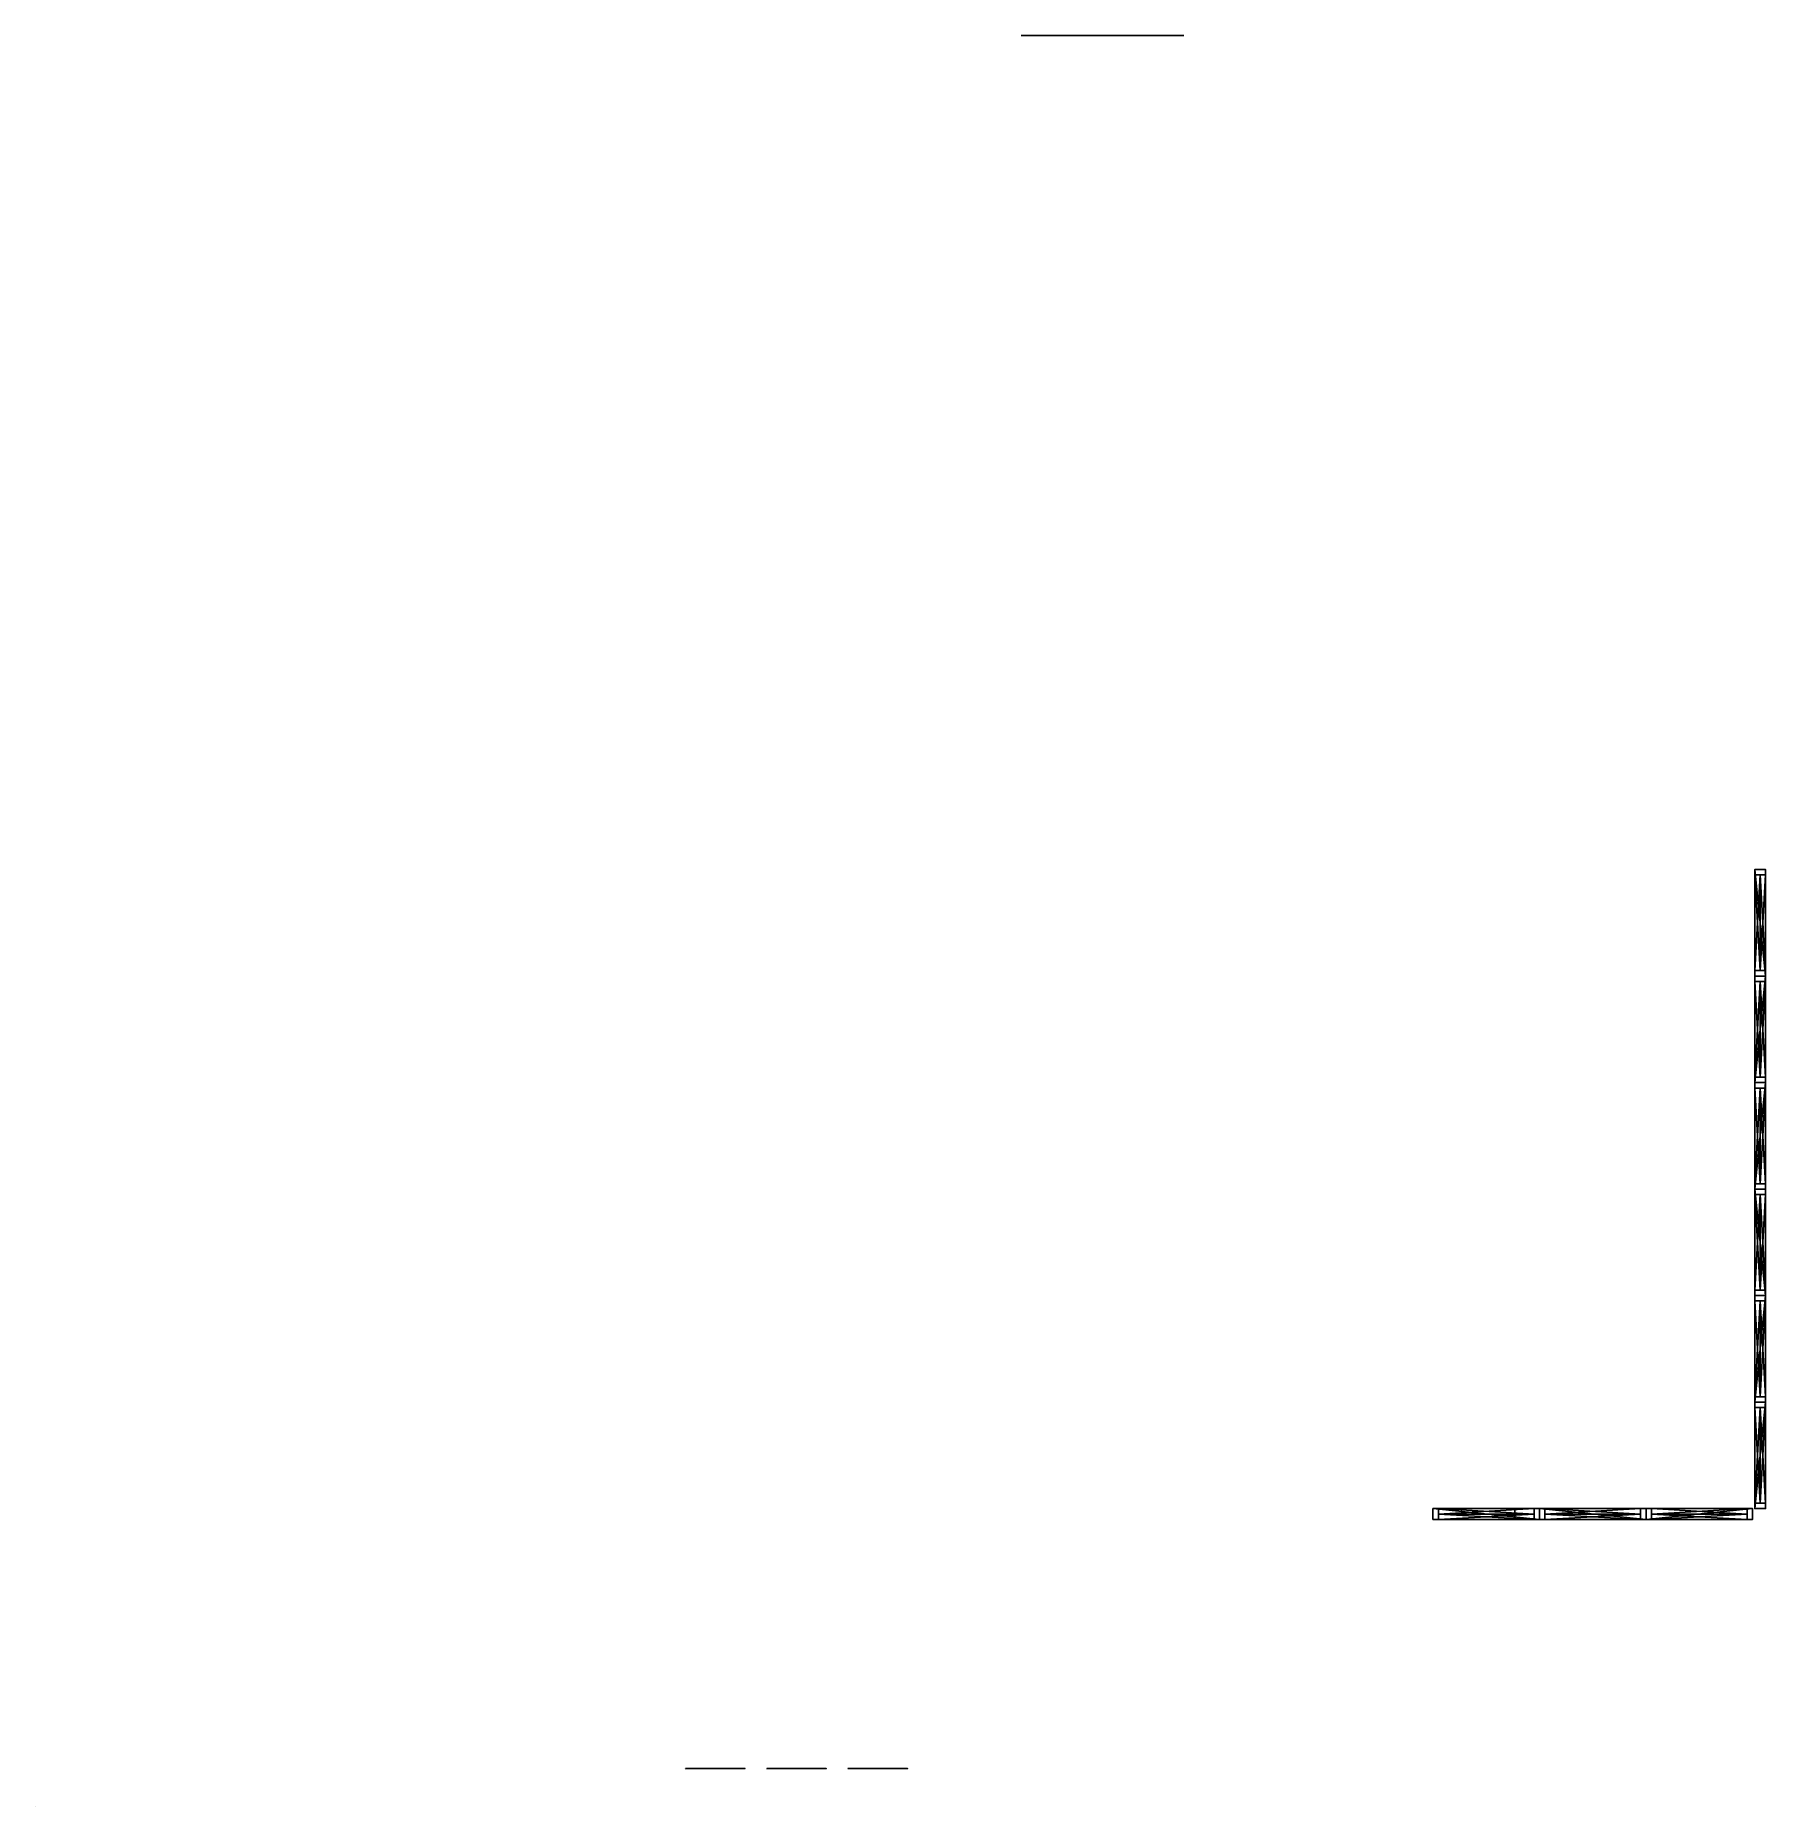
# Model space of a CAD drawing. Header units: centimetres. Extents: x 0 to 14354, y 31475 to 33783.
# Drawn here: x 12757 to 14354, y 31475 to 33110 of the extents above; entities outside this region: 1.
import ezdxf

# ---------------------------------------------------------------- set-up
doc = ezdxf.new("R2010")
doc.units = ezdxf.units.CM
doc.header["$LTSCALE"] = 100
doc.header["$MEASUREMENT"] = 0
doc.layers.get('0').update_dxf_attribs({"linetype": 'CONTINUOUS'})
for name, color, linetype in [('3D- Aluminium', 69, 'CONTINUOUS'), ('3D- Glass', 4, 'CONTINUOUS'), ('A-Elev-Otln1', 44, 'CONTINUOUS')]:
    doc.layers.add(name, color=color, linetype=linetype)

# ---------------------------------------------------------------- blocks, each defined once
blk = doc.blocks.new('Group_112')
for p, q in [((0.1, 0.983, 0), (0, 0.983, 0)), ((0, 0), (0, 0.983, 0)), ((0.1, 0.983, 2.1), (0, 0.983, 2.1)), ((0, 0, 2.1), (0, 0.983, 2.1)), ((0, 0.983, 0.6), (0, 0.983, 0)), ((0, 0.983, 2.1), (0, 0.983, 0.6)), ((0.1, 0), (0.1, 0.983, 0)), ((0.1, 0, 2.1), (0.1, 0.983, 2.1)), ((0.1, 0.983, 0.6), (0.1, 0, 0.6)), ((0.1, 0.983, 2.1), (0.1, 0.983, 0.6)), ((0.1, 0.983, 0.6), (0.1, 0.983, 0)), ((0, 0.05, 2.05), (0, 0.933, 2.05)), ((0.05, 0.933, 2.05), (0, 0.933, 2.05)), ((0.05, 0.933, 0.65), (0, 0.933, 0.65)), ((0, 0.933, 0.65), (0, 0.05, 0.65)), ((0, 0.933, 0.05), (0, 0.05, 0.05)), ((0, 0.933, 0.55), (0, 0.933, 0.05)), ((0, 0.05, 0.55), (0, 0.933, 0.55)), ((0, 0.933, 2.05), (0, 0.933, 0.65)), ((0.05, 0.933, 0.05), (0, 0.933, 0.05)), ((0.05, 0.933, 0.55), (0, 0.933, 0.55)), ((0.05, 0.05, 2.05), (0.05, 0.933, 2.05)), ((0.05, 0.933, 2.05), (0.05, 0.933, 0.65)), ((0.05, 0.933, 0.55), (0.05, 0.933, 0.05)), ((0.05, 0.933, 0.65), (0.1, 0.933, 0.65)), ((0.05, 0.933, 2.05), (0.1, 0.933, 2.05)), ((0.05, 0.933, 0.55), (0.1, 0.933, 0.55)), ((0.05, 0.933, 0.05), (0.1, 0.933, 0.05)), ((0.1, 0.933, 2.05), (0.1, 0.933, 0.65)), ((0.1, 0.05, 2.05), (0.1, 0.933, 2.05)), ((0.1, 0.933, 0.65), (0.1, 0.05, 0.65)), ((0.1, 0.933, 0.55), (0.1, 0.933, 0.05)), ((0.05, 0.05, 2.05), (0, 0.05, 2.05)), ((0.05, 0.05, 0.65), (0, 0.05, 0.65)), ((0, 0.05, 0.65), (0, 0.05, 2.05)), ((0.05, 0.05, 0.05), (0, 0.05, 0.05)), ((0, 0.05, 0.05), (0, 0.05, 0.55)), ((0.05, 0.05, 0.55), (0, 0.05, 0.55)), ((0.1, 0), (0, 0)), ((0.1, 0, 2.1), (0, 0, 2.1)), ((0, 0, 0.6), (0, 0)), ((0.1, 0, 0.6), (0, 0, 0.6)), ((0, 0, 0.6), (0, 0, 2.1)), ((0.05, 0.05, 0.65), (0.05, 0.05, 2.05)), ((0.05, 0.05, 2.05), (0.1, 0.05, 2.05)), ((0.05, 0.05, 0.65), (0.1, 0.05, 0.65)), ((0.05, 0.05, 0.05), (0.1, 0.05, 0.05)), ((0.1, 0, 0.6), (0.1, 0)), ((0.1, 0, 0.6), (0.1, 0, 2.1))]:
    blk.add_line(p, q)
at = {"color": 250, "true_color": 0x1d1d1d}
for p, q in [((0, 0.983, 0.6), (0, 0, 0.6)), ((0.05, 0.933, 0.65), (0.05, 0.05, 0.65)), ((0.05, 0.933, 0.05), (0.05, 0.05, 0.05)), ((0.05, 0.05, 0.55), (0.05, 0.933, 0.55)), ((0.1, 0.05, 0.55), (0.1, 0.933, 0.55)), ((0.1, 0.933, 0.05), (0.1, 0.05, 0.05)), ((0.05, 0.05, 0.05), (0.05, 0.05, 0.55)), ((0.05, 0.05, 0.55), (0.1, 0.05, 0.55)), ((0.1, 0.05, 0.65), (0.1, 0.05, 2.05)), ((0.1, 0.05, 0.05), (0.1, 0.05, 0.55))]:
    blk.add_line(p, q, dxfattribs=at)
at = {"color": 251, "true_color": 0x565656}
mesh = blk.add_polyface(dxfattribs=at)
corners = [(0.1, 0.983, 0), (0, 0), (0, 0.983, 0), (0.1, 0)]
mesh.append_faces([[corners[k] for k in face] for face in [(0, 1, 2), (1, 0, 3)]], dxfattribs={"vtx0": -1, "color": 251})
at = {"color": 250, "true_color": 0x1d1d1d}
mesh = blk.add_polyface(dxfattribs=at)
corners = [(0, 0, 2.1), (0.1, 0.983, 2.1), (0, 0.983, 2.1), (0.1, 0, 2.1)]
mesh.append_faces([[corners[k] for k in face] for face in [(0, 1, 2), (1, 0, 3)]], dxfattribs={"vtx0": -1, "color": 250})
mesh = blk.add_polyface(dxfattribs=at)
corners = [(0, 0, 0.6), (0, 0.05, 0.55), (0, 0), (0, 0.983, 0.6), (0, 0.933, 0.55), (0, 0.933, 0.05), (0, 0.05, 0.05), (0, 0.983, 0)]
mesh.append_faces([[corners[k] for k in face] for face in [(0, 1, 2), (1, 3, 4), (4, 3, 5), (2, 6, 7), (6, 2, 1), (7, 5, 3)]], dxfattribs={"vtx0": -1, "vtx1": -1, "color": 250})
mesh.append_faces([[corners[k] for k in face] for face in [(1, 0, 3), (7, 6, 5)]], dxfattribs={"vtx0": -1, "vtx2": -1, "color": 250})
mesh = blk.add_polyface(dxfattribs=at)
corners = [(0, 0, 2.1), (0, 0.05, 2.05), (0, 0, 0.6), (0, 0.983, 2.1), (0, 0.933, 2.05), (0, 0.933, 0.65), (0, 0.05, 0.65), (0, 0.983, 0.6)]
mesh.append_faces([[corners[k] for k in face] for face in [(0, 1, 2), (1, 3, 4), (4, 3, 5), (2, 6, 7), (6, 2, 1), (7, 5, 3)]], dxfattribs={"vtx0": -1, "vtx1": -1, "color": 250})
mesh.append_faces([[corners[k] for k in face] for face in [(1, 0, 3), (7, 6, 5)]], dxfattribs={"vtx0": -1, "vtx2": -1, "color": 250})
mesh = blk.add_polyface(dxfattribs=at)
corners = [(0, 0.983, 0.6), (0.1, 0.983, 0), (0, 0.983, 0), (0.1, 0.983, 0.6), (0, 0.983, 2.1), (0.1, 0.983, 2.1)]
mesh.append_faces([[corners[k] for k in face] for face in [(0, 1, 2), (3, 4, 5)]], dxfattribs={"vtx0": -1, "color": 250})
mesh.append_faces([[corners[k] for k in face] for face in [(1, 0, 3)]], dxfattribs={"vtx0": -1, "vtx1": -1, "color": 250})
mesh.append_faces([[corners[k] for k in face] for face in [(3, 0, 4)]], dxfattribs={"vtx0": -1, "vtx2": -1, "color": 250})
mesh = blk.add_polyface(dxfattribs=at)
corners = [(0.1, 0, 0.6), (0.1, 0.05, 0.65), (0.1, 0, 2.1), (0.1, 0.983, 0.6), (0.1, 0.933, 0.65), (0.1, 0.933, 2.05), (0.1, 0.05, 2.05), (0.1, 0.983, 2.1)]
mesh.append_faces([[corners[k] for k in face] for face in [(0, 1, 2), (1, 3, 4), (4, 3, 5), (2, 6, 7), (6, 2, 1), (7, 5, 3)]], dxfattribs={"vtx0": -1, "vtx1": -1, "color": 250})
mesh.append_faces([[corners[k] for k in face] for face in [(1, 0, 3), (7, 6, 5)]], dxfattribs={"vtx0": -1, "vtx2": -1, "color": 250})
mesh = blk.add_polyface(dxfattribs=at)
corners = [(0.1, 0), (0.1, 0.05, 0.05), (0.1, 0, 0.6), (0.1, 0.983, 0), (0.1, 0.933, 0.05), (0.1, 0.933, 0.55), (0.1, 0.05, 0.55), (0.1, 0.983, 0.6)]
mesh.append_faces([[corners[k] for k in face] for face in [(0, 1, 2), (1, 3, 4), (4, 3, 5), (2, 6, 7), (6, 2, 1), (7, 5, 3)]], dxfattribs={"vtx0": -1, "vtx1": -1, "color": 250})
mesh.append_faces([[corners[k] for k in face] for face in [(1, 0, 3), (7, 6, 5)]], dxfattribs={"vtx0": -1, "vtx2": -1, "color": 250})
mesh = blk.add_polyface(dxfattribs=at)
corners = [(0.05, 0.933, 2.05), (0, 0.05, 2.05), (0, 0.933, 2.05), (0.05, 0.05, 2.05)]
mesh.append_faces([[corners[k] for k in face] for face in [(0, 1, 2), (1, 0, 3)]], dxfattribs={"vtx0": -1, "color": 250})
mesh = blk.add_polyface(dxfattribs=at)
corners = [(0, 0.05, 0.65), (0.05, 0.933, 0.65), (0, 0.933, 0.65), (0.05, 0.05, 0.65)]
mesh.append_faces([[corners[k] for k in face] for face in [(0, 1, 2), (1, 0, 3)]], dxfattribs={"vtx0": -1, "color": 250})
mesh = blk.add_polyface(dxfattribs=at)
corners = [(0.05, 0.933, 2.05), (0, 0.933, 0.65), (0.05, 0.933, 0.65), (0, 0.933, 2.05)]
mesh.append_faces([[corners[k] for k in face] for face in [(0, 1, 2), (1, 0, 3)]], dxfattribs={"vtx0": -1, "color": 250})
mesh = blk.add_polyface(dxfattribs=at)
corners = [(0, 0.05, 0.05), (0.05, 0.933, 0.05), (0, 0.933, 0.05), (0.05, 0.05, 0.05)]
mesh.append_faces([[corners[k] for k in face] for face in [(0, 1, 2), (1, 0, 3)]], dxfattribs={"vtx0": -1, "color": 250})
mesh = blk.add_polyface(dxfattribs=at)
corners = [(0.05, 0.933, 0.55), (0, 0.05, 0.55), (0, 0.933, 0.55), (0.05, 0.05, 0.55)]
mesh.append_faces([[corners[k] for k in face] for face in [(0, 1, 2), (1, 0, 3)]], dxfattribs={"vtx0": -1, "color": 250})
mesh = blk.add_polyface(dxfattribs=at)
corners = [(0.05, 0.933, 0.55), (0, 0.933, 0.05), (0.05, 0.933, 0.05), (0, 0.933, 0.55)]
mesh.append_faces([[corners[k] for k in face] for face in [(0, 1, 2), (1, 0, 3)]], dxfattribs={"vtx0": -1, "color": 250})
mesh = blk.add_polyface(dxfattribs=at)
corners = [(0.1, 0.933, 2.05), (0.05, 0.933, 0.65), (0.1, 0.933, 0.65), (0.05, 0.933, 2.05)]
mesh.append_faces([[corners[k] for k in face] for face in [(0, 1, 2), (1, 0, 3)]], dxfattribs={"vtx0": -1, "color": 250})
at = {"color": 251, "true_color": 0x565656}
mesh = blk.add_polyface(dxfattribs=at)
corners = [(0.1, 0.933, 0.55), (0.05, 0.05, 0.55), (0.05, 0.933, 0.55), (0.1, 0.05, 0.55)]
mesh.append_faces([[corners[k] for k in face] for face in [(0, 1, 2), (1, 0, 3)]], dxfattribs={"vtx0": -1, "color": 251})
at = {"color": 250, "true_color": 0x1d1d1d}
mesh = blk.add_polyface(dxfattribs=at)
corners = [(0.05, 0.05, 0.65), (0.1, 0.933, 0.65), (0.05, 0.933, 0.65), (0.1, 0.05, 0.65)]
mesh.append_faces([[corners[k] for k in face] for face in [(0, 1, 2), (1, 0, 3)]], dxfattribs={"vtx0": -1, "color": 250})
at = {"color": 251, "true_color": 0x565656}
mesh = blk.add_polyface(dxfattribs=at)
corners = [(0.1, 0.933, 0.55), (0.05, 0.933, 0.05), (0.1, 0.933, 0.05), (0.05, 0.933, 0.55)]
mesh.append_faces([[corners[k] for k in face] for face in [(0, 1, 2), (1, 0, 3)]], dxfattribs={"vtx0": -1, "color": 251})
at = {"color": 250, "true_color": 0x1d1d1d}
mesh = blk.add_polyface(dxfattribs=at)
corners = [(0.1, 0.933, 2.05), (0.05, 0.05, 2.05), (0.05, 0.933, 2.05), (0.1, 0.05, 2.05)]
mesh.append_faces([[corners[k] for k in face] for face in [(0, 1, 2), (1, 0, 3)]], dxfattribs={"vtx0": -1, "color": 250})
mesh = blk.add_polyface(dxfattribs=at)
corners = [(0.05, 0.05, 0.05), (0.1, 0.933, 0.05), (0.05, 0.933, 0.05), (0.1, 0.05, 0.05)]
mesh.append_faces([[corners[k] for k in face] for face in [(0, 1, 2), (1, 0, 3)]], dxfattribs={"vtx0": -1, "color": 250})
at = {"color": 251, "true_color": 0x6e725b}
mesh = blk.add_polyface(dxfattribs=at)
corners = [(0.05, 0.933, 2.05), (0.05, 0.05, 0.65), (0.05, 0.05, 2.05), (0.05, 0.933, 0.65)]
mesh.append_faces([[corners[k] for k in face] for face in [(0, 1, 2), (1, 0, 3)]], dxfattribs={"vtx0": -1, "color": 251})
mesh = blk.add_polyface(dxfattribs=at)
corners = [(0.05, 0.933, 0.55), (0.05, 0.05, 0.05), (0.05, 0.05, 0.55), (0.05, 0.933, 0.05)]
mesh.append_faces([[corners[k] for k in face] for face in [(0, 1, 2), (1, 0, 3)]], dxfattribs={"vtx0": -1, "color": 251})
at = {"color": 250, "true_color": 0x1d1d1d}
mesh = blk.add_polyface(dxfattribs=at)
corners = [(0, 0.05, 2.05), (0.05, 0.05, 0.65), (0, 0.05, 0.65), (0.05, 0.05, 2.05)]
mesh.append_faces([[corners[k] for k in face] for face in [(0, 1, 2), (1, 0, 3)]], dxfattribs={"vtx0": -1, "color": 250})
mesh = blk.add_polyface(dxfattribs=at)
corners = [(0, 0.05, 0.55), (0.05, 0.05, 0.05), (0, 0.05, 0.05), (0.05, 0.05, 0.55)]
mesh.append_faces([[corners[k] for k in face] for face in [(0, 1, 2), (1, 0, 3)]], dxfattribs={"vtx0": -1, "color": 250})
at = {"color": 251, "true_color": 0x565656}
mesh = blk.add_polyface(dxfattribs=at)
corners = [(0.1, 0, 0.6), (0, 0), (0.1, 0), (0, 0, 0.6)]
mesh.append_faces([[corners[k] for k in face] for face in [(0, 1, 2), (1, 0, 3)]], dxfattribs={"vtx0": -1, "color": 251})
at = {"color": 250, "true_color": 0x1d1d1d}
mesh = blk.add_polyface(dxfattribs=at)
corners = [(0.1, 0, 2.1), (0, 0, 0.6), (0.1, 0, 0.6), (0, 0, 2.1)]
mesh.append_faces([[corners[k] for k in face] for face in [(0, 1, 2), (1, 0, 3)]], dxfattribs={"vtx0": -1, "color": 250})
mesh = blk.add_polyface(dxfattribs=at)
corners = [(0.05, 0.05, 2.05), (0.1, 0.05, 0.65), (0.05, 0.05, 0.65), (0.1, 0.05, 2.05)]
mesh.append_faces([[corners[k] for k in face] for face in [(0, 1, 2), (1, 0, 3)]], dxfattribs={"vtx0": -1, "color": 250})
mesh = blk.add_polyface(dxfattribs=at)
corners = [(0.05, 0.05, 0.55), (0.1, 0.05, 0.05), (0.05, 0.05, 0.05), (0.1, 0.05, 0.55)]
mesh.append_faces([[corners[k] for k in face] for face in [(0, 1, 2), (1, 0, 3)]], dxfattribs={"vtx0": -1, "color": 250})
blk = doc.blocks.new('Group_110')
for p, q in [((0, 0.983, 2.1), (0, 0.983, 0)), ((0, 0.983, 2.1), (0.1, 0.983, 2.1)), ((0.1, 0.983), (0.1, 0.983, 2.1))]:
    blk.add_line(p, q)
at = {"color": 250, "true_color": 0x1d1d1d}
blk.add_blockref('Group_112', (0, 0), dxfattribs=at)
blk = doc.blocks.new('Group_111')
for p, q in [((-0.05, 0.983, 3.31), (-0.05, 0.983, 0)), ((-0.05, 0, 0), (-0.05, 0.983, 0)), ((0.05, 0.983, 0), (-0.05, 0.983, 0)), ((0.05, 0.983, 3.31), (-0.05, 0.983, 3.31)), ((-0.05, 0.983, 3.31), (-0.05, 0, 3.31)), ((0.05, 0, 0), (0.05, 0.983, 0)), ((0.05, 0.983, 3.31), (0.05, 0, 3.31)), ((-0.05, 0.933, 3.26), (-0.05, 0.933, 2.36)), ((-0.05, 0.933, 0.05), (-0.05, 0.05, 0.05)), ((-0.05, 0.933, 2.26), (-0.05, 0.933, 0.05)), ((0, 0.933, 0.05), (-0.05, 0.933, 0.05)), ((0, 0.933, 2.26), (-0.05, 0.933, 2.26)), ((-0.05, 0.933, 2.36), (0, 0.933, 2.36)), ((-0.05, 0.933, 2.36), (-0.05, 0.05, 2.36)), ((-0.05, 0.05, 3.26), (-0.05, 0.933, 3.26)), ((0, 0.933, 3.26), (-0.05, 0.933, 3.26)), ((0, 0.933, 0.05), (0, 0.05, 0.05)), ((0, 0.933, 2.36), (0, 0.05, 2.36)), ((0, 0.933, 3.26), (0.05, 0.933, 3.26)), ((0, 0.933, 0.05), (0.05, 0.933, 0.05)), ((0, 0.933, 2.26), (0.05, 0.933, 2.26)), ((0, 0.05, 2.26), (0, 0.933, 2.26)), ((0, 0.933, 2.36), (0.05, 0.933, 2.36)), ((0.05, 0.933, 3.26), (0.05, 0.933, 2.36)), ((0.05, 0.933, 0.05), (0.05, 0.05, 0.05)), ((0.05, 0.933, 2.26), (0.05, 0.933, 0.05)), ((0.05, 0.933, 2.36), (0.05, 0.05, 2.36)), ((-0.05, 0.05, 2.36), (-0.05, 0.05, 3.26)), ((0, 0.05, 2.36), (-0.05, 0.05, 2.36)), ((-0.05, 0.05, 0.05), (-0.05, 0.05, 2.26)), ((0, 0.05, 0.05), (-0.05, 0.05, 0.05)), ((0, 0.05, 2.26), (-0.05, 0.05, 2.26)), ((0, 0.05, 3.26), (-0.05, 0.05, 3.26)), ((0.05, 0, 3), (-0.05, 0, 3)), ((0.05, 0, 0), (-0.05, 0, 0)), ((0.05, 0, 3.31), (-0.05, 0, 3.31)), ((0, 0.05, 2.36), (0, 0.05, 3.26)), ((0, 0.05, 3.26), (0.05, 0.05, 3.26)), ((0, 0.05, 0.05), (0.05, 0.05, 0.05)), ((0, 0.05, 2.26), (0.05, 0.05, 2.26)), ((0, 0.05, 2.36), (0.05, 0.05, 2.36)), ((0.05, 0.05, 2.36), (0.05, 0.05, 3.26)), ((0.05, 0, 3), (0.05, 0, 3.31)), ((0.05, 0, 0), (0.05, 0, 3)), ((-0.05, 0, 3), (-0.05, 0, 3.31)), ((-0.05, 0, 0), (-0.05, 0, 3))]:
    blk.add_line(p, q)
at = {"color": 250, "true_color": 0x1d1d1d}
for p, q in [((0.05, 0.983, 3.31), (0.05, 0.983, 0)), ((-0.05, 0.05, 2.26), (-0.05, 0.933, 2.26)), ((0, 0.05, 3.26), (0, 0.933, 3.26)), ((0, 0.933, 2.26), (0, 0.933, 0.05)), ((0, 0.933, 3.26), (0, 0.933, 2.36)), ((0.05, 0.05, 3.26), (0.05, 0.933, 3.26)), ((0.05, 0.05, 2.26), (0.05, 0.933, 2.26)), ((0, 0.05, 0.05), (0, 0.05, 2.26)), ((0.05, 0.05, 0.05), (0.05, 0.05, 2.26))]:
    blk.add_line(p, q, dxfattribs=at)
at = {"color": 251, "true_color": 0x565656}
mesh = blk.add_polyface(dxfattribs=at)
corners = [(-0.05, 0.05, 2.26), (-0.05, 0.05, 2.36), (-0.05, 0.933, 2.26), (-0.05, 0.05, 3.26), (-0.05, 0.933, 2.36), (-0.05, 0.933, 0.05), (-0.05, 0, 3.31), (-0.05, 0.983, 3.31), (-0.05, 0.933, 3.26), (-0.05, 0.983, 0), (-0.05, 0, 0), (-0.05, 0.05, 0.05), (-0.05, 0, 3)]
mesh.append_faces([[corners[k] for k in face] for face in [(0, 1, 2), (1, 0, 3), (2, 4, 5), (3, 7, 8), (8, 7, 4), (10, 11, 9), (11, 6, 0)]], dxfattribs={"vtx0": -1, "vtx1": -1, "color": 251})
mesh.append_faces([[corners[k] for k in face] for face in [(6, 3, 0), (9, 5, 4)]], dxfattribs={"vtx0": -1, "vtx1": -1, "vtx2": -1, "color": 251})
mesh.append_faces([[corners[k] for k in face] for face in [(2, 1, 4), (3, 6, 7), (4, 7, 9), (11, 10, 12), (11, 12, 6), (9, 11, 5)]], dxfattribs={"vtx0": -1, "vtx2": -1, "color": 251})
at = {"color": 250, "true_color": 0x1d1d1d}
mesh = blk.add_polyface(dxfattribs=at)
corners = [(0.05, 0.983, 0), (-0.05, 0, 0), (-0.05, 0.983, 0), (0.05, 0, 0)]
mesh.append_faces([[corners[k] for k in face] for face in [(0, 1, 2), (1, 0, 3)]], dxfattribs={"vtx0": -1, "color": 250})
at = {"color": 251, "true_color": 0x565656}
mesh = blk.add_polyface(dxfattribs=at)
corners = [(-0.05, 0, 3.31), (0.05, 0.983, 3.31), (-0.05, 0.983, 3.31), (0.05, 0, 3.31)]
mesh.append_faces([[corners[k] for k in face] for face in [(0, 1, 2), (1, 0, 3)]], dxfattribs={"vtx0": -1, "color": 251})
mesh = blk.add_polyface()
corners = [(-0.05, 0.983, 3.31), (0.05, 0.983, 0), (-0.05, 0.983, 0), (0.05, 0.983, 3.31)]
mesh.append_faces([[corners[k] for k in face] for face in [(0, 1, 2), (1, 0, 3)]], dxfattribs={"vtx0": -1})
mesh = blk.add_polyface(dxfattribs=at)
corners = [(0.05, 0, 3.31), (0.05, 0.05, 3.26), (0.05, 0, 3), (0.05, 0.983, 3.31), (0.05, 0, 0), (0.05, 0.933, 3.26), (0.05, 0.933, 2.36), (0.05, 0.933, 2.26), (0.05, 0.933, 0.05), (0.05, 0.05, 0.05), (0.05, 0.983, 0), (0.05, 0.05, 2.36), (0.05, 0.05, 2.26)]
mesh.append_faces([[corners[k] for k in face] for face in [(0, 1, 2), (2, 1, 4), (1, 3, 5), (5, 3, 6), (7, 3, 8), (4, 9, 10), (11, 4, 1), (9, 11, 12), (10, 8, 3), (6, 12, 11), (12, 6, 7)]], dxfattribs={"vtx0": -1, "vtx1": -1, "color": 251})
mesh.append_faces([[corners[k] for k in face] for face in [(6, 3, 7), (9, 4, 11)]], dxfattribs={"vtx0": -1, "vtx1": -1, "vtx2": -1, "color": 251})
mesh.append_faces([[corners[k] for k in face] for face in [(1, 0, 3), (10, 9, 8)]], dxfattribs={"vtx0": -1, "vtx2": -1, "color": 251})
mesh = blk.add_polyface(dxfattribs=at)
corners = [(0, 0.933, 2.36), (-0.05, 0.933, 3.26), (-0.05, 0.933, 2.36), (0, 0.933, 3.26)]
mesh.append_faces([[corners[k] for k in face] for face in [(0, 1, 2), (1, 0, 3)]], dxfattribs={"vtx0": -1, "color": 251})
mesh = blk.add_polyface(dxfattribs=at)
corners = [(-0.05, 0.05, 0.05), (0, 0.933, 0.05), (-0.05, 0.933, 0.05), (0, 0.05, 0.05)]
mesh.append_faces([[corners[k] for k in face] for face in [(0, 1, 2), (1, 0, 3)]], dxfattribs={"vtx0": -1, "color": 251})
mesh = blk.add_polyface(dxfattribs=at)
corners = [(0, 0.933, 0.05), (-0.05, 0.933, 2.26), (-0.05, 0.933, 0.05), (0, 0.933, 2.26)]
mesh.append_faces([[corners[k] for k in face] for face in [(0, 1, 2), (1, 0, 3)]], dxfattribs={"vtx0": -1, "color": 251})
at = {"color": 250, "true_color": 0x1d1d1d}
mesh = blk.add_polyface(dxfattribs=at)
corners = [(0, 0.933, 2.26), (-0.05, 0.05, 2.26), (-0.05, 0.933, 2.26), (0, 0.05, 2.26)]
mesh.append_faces([[corners[k] for k in face] for face in [(0, 1, 2), (1, 0, 3)]], dxfattribs={"vtx0": -1, "color": 250})
at = {"color": 251, "true_color": 0x565656}
mesh = blk.add_polyface(dxfattribs=at)
corners = [(-0.05, 0.05, 2.36), (0, 0.933, 2.36), (-0.05, 0.933, 2.36), (0, 0.05, 2.36)]
mesh.append_faces([[corners[k] for k in face] for face in [(0, 1, 2), (1, 0, 3)]], dxfattribs={"vtx0": -1, "color": 251})
at = {"color": 250, "true_color": 0x1d1d1d}
mesh = blk.add_polyface(dxfattribs=at)
corners = [(-0.05, 0.933, 3.26), (0, 0.05, 3.26), (-0.05, 0.05, 3.26), (0, 0.933, 3.26)]
mesh.append_faces([[corners[k] for k in face] for face in [(0, 1, 2), (1, 0, 3)]], dxfattribs={"vtx0": -1, "color": 250})
at = {"color": 251, "true_color": 0x6e725b}
mesh = blk.add_polyface(dxfattribs=at)
corners = [(0, 0.933, 2.26), (0, 0.05, 0.05), (0, 0.05, 2.26), (0, 0.933, 0.05)]
mesh.append_faces([[corners[k] for k in face] for face in [(0, 1, 2), (1, 0, 3)]], dxfattribs={"vtx0": -1, "color": 251})
at = {"color": 250, "true_color": 0x1d1d1d}
mesh = blk.add_polyface(dxfattribs=at)
corners = [(0, 0.933, 3.26), (0, 0.05, 2.36), (0, 0.05, 3.26), (0, 0.933, 2.36)]
mesh.append_faces([[corners[k] for k in face] for face in [(0, 1, 2), (1, 0, 3)]], dxfattribs={"vtx0": -1, "color": 250})
at = {"color": 251, "true_color": 0x565656}
mesh = blk.add_polyface(dxfattribs=at)
corners = [(0, 0.933, 3.26), (0.05, 0.933, 2.36), (0, 0.933, 2.36), (0.05, 0.933, 3.26)]
mesh.append_faces([[corners[k] for k in face] for face in [(0, 1, 2), (1, 0, 3)]], dxfattribs={"vtx0": -1, "color": 251})
mesh = blk.add_polyface(dxfattribs=at)
corners = [(0.05, 0.05, 3.26), (0, 0.933, 3.26), (0, 0.05, 3.26), (0.05, 0.933, 3.26)]
mesh.append_faces([[corners[k] for k in face] for face in [(0, 1, 2), (1, 0, 3)]], dxfattribs={"vtx0": -1, "color": 251})
mesh = blk.add_polyface(dxfattribs=at)
corners = [(0.05, 0.933, 0.05), (0, 0.05, 0.05), (0, 0.933, 0.05), (0.05, 0.05, 0.05)]
mesh.append_faces([[corners[k] for k in face] for face in [(0, 1, 2), (1, 0, 3)]], dxfattribs={"vtx0": -1, "color": 251})
mesh = blk.add_polyface(dxfattribs=at)
corners = [(0, 0.933, 2.26), (0.05, 0.933, 0.05), (0, 0.933, 0.05), (0.05, 0.933, 2.26)]
mesh.append_faces([[corners[k] for k in face] for face in [(0, 1, 2), (1, 0, 3)]], dxfattribs={"vtx0": -1, "color": 251})
mesh = blk.add_polyface(dxfattribs=at)
corners = [(0, 0.05, 2.26), (0.05, 0.933, 2.26), (0, 0.933, 2.26), (0.05, 0.05, 2.26)]
mesh.append_faces([[corners[k] for k in face] for face in [(0, 1, 2), (1, 0, 3)]], dxfattribs={"vtx0": -1, "color": 251})
mesh = blk.add_polyface(dxfattribs=at)
corners = [(0.05, 0.933, 2.36), (0, 0.05, 2.36), (0, 0.933, 2.36), (0.05, 0.05, 2.36)]
mesh.append_faces([[corners[k] for k in face] for face in [(0, 1, 2), (1, 0, 3)]], dxfattribs={"vtx0": -1, "color": 251})
at = {"color": 250, "true_color": 0x1d1d1d}
mesh = blk.add_polyface(dxfattribs=at)
corners = [(-0.05, 0.05, 3.26), (0, 0.05, 2.36), (-0.05, 0.05, 2.36), (0, 0.05, 3.26)]
mesh.append_faces([[corners[k] for k in face] for face in [(0, 1, 2), (1, 0, 3)]], dxfattribs={"vtx0": -1, "color": 250})
mesh = blk.add_polyface(dxfattribs=at)
corners = [(-0.05, 0.05, 2.26), (0, 0.05, 0.05), (-0.05, 0.05, 0.05), (0, 0.05, 2.26)]
mesh.append_faces([[corners[k] for k in face] for face in [(0, 1, 2), (1, 0, 3)]], dxfattribs={"vtx0": -1, "color": 250})
at = {"color": 251, "true_color": 0x565656}
mesh = blk.add_polyface(dxfattribs=at)
corners = [(0.05, 0, 3), (-0.05, 0, 3.31), (-0.05, 0, 3), (0.05, 0, 3.31)]
mesh.append_faces([[corners[k] for k in face] for face in [(0, 1, 2), (1, 0, 3)]], dxfattribs={"vtx0": -1, "color": 251})
mesh = blk.add_polyface(dxfattribs=at)
corners = [(0.05, 0, 0), (-0.05, 0, 3), (-0.05, 0, 0), (0.05, 0, 3)]
mesh.append_faces([[corners[k] for k in face] for face in [(0, 1, 2), (1, 0, 3)]], dxfattribs={"vtx0": -1, "color": 251})
mesh = blk.add_polyface(dxfattribs=at)
corners = [(0.05, 0.05, 2.36), (0, 0.05, 3.26), (0, 0.05, 2.36), (0.05, 0.05, 3.26)]
mesh.append_faces([[corners[k] for k in face] for face in [(0, 1, 2), (1, 0, 3)]], dxfattribs={"vtx0": -1, "color": 251})
mesh = blk.add_polyface(dxfattribs=at)
corners = [(0.05, 0.05, 0.05), (0, 0.05, 2.26), (0, 0.05, 0.05), (0.05, 0.05, 2.26)]
mesh.append_faces([[corners[k] for k in face] for face in [(0, 1, 2), (1, 0, 3)]], dxfattribs={"vtx0": -1, "color": 251})

msp = doc.modelspace()

# ---------------------------------------------------------------- linework, layer by layer
at = {"layer": '3D- Aluminium'}
for p, q in [((13816.5, 33110.1, 595), (13666.5, 33110.1, 595)), ((14046.5, 31740.1, 1108.5), (14046.5, 31750.1, 1108.5)), ((14046.5, 31750.1, 1108.5), (14144.8, 31750.1, 1108.5)), ((14046.5, 31740.1, 1318.5), (14046.5, 31750.1, 1318.5)), ((14046.5, 31750.1, 1318.5), (14144.8, 31750.1, 1318.5)), ((14144.8, 31750.1, 1168.5), (14046.5, 31750.1, 1168.5)), ((14046.5, 31750.1, 1168.5), (14046.5, 31750.1, 1108.5)), ((14046.5, 31740.1, 1168.5), (14046.5, 31750.1, 1168.5)), ((14046.5, 31750.1, 1168.5), (14046.5, 31750.1, 1318.5)), ((14046.5, 31750.1, 1077.5), (14046.5, 31750.1, 1108.5)), ((14046.5, 31750.1, 777.5), (14046.5, 31750.1, 1077.5)), ((14046.5, 31750.1, 777.5), (14144.8, 31750.1, 777.5)), ((14046.5, 31740.1, 1077.5), (14046.5, 31750.1, 1077.5)), ((14046.5, 31740.1, 777.5), (14046.5, 31750.1, 777.5)), ((14046.5, 31740.1, 1108.5), (14046.5, 31750.1, 1108.5)), ((14144.8, 31750.1, 1108.5), (14046.5, 31750.1, 1108.5)), ((14046.5, 31740.1, 1108.5), (14144.8, 31740.1, 1108.5)), ((14046.5, 31740.1, 1318.5), (14144.8, 31740.1, 1318.5)), ((14046.5, 31740.1, 1168.5), (14046.5, 31740.1, 1108.5)), ((14046.5, 31740.1, 1168.5), (14046.5, 31740.1, 1318.5)), ((14144.8, 31740.1, 1168.5), (14046.5, 31740.1, 1168.5)), ((14046.5, 31740.1, 1077.5), (14046.5, 31740.1, 1108.5)), ((14046.5, 31740.1, 777.5), (14046.5, 31740.1, 1077.5)), ((14046.5, 31740.1, 777.5), (14144.8, 31740.1, 777.5)), ((14144.8, 31740.1, 1108.5), (14046.5, 31740.1, 1108.5)), ((14051.5, 31745.1, 1313.5), (14051.5, 31750.1, 1313.5)), ((14051.5, 31750.1, 1313.5), (14139.8, 31750.1, 1313.5)), ((14139.8, 31750.1, 1173.5), (14051.5, 31750.1, 1173.5)), ((14051.5, 31745.1, 1173.5), (14051.5, 31750.1, 1173.5)), ((14051.5, 31750.1, 1173.5), (14051.5, 31750.1, 1313.5)), ((14051.5, 31745.1, 1113.5), (14051.5, 31750.1, 1113.5)), ((14051.5, 31750.1, 1113.5), (14051.5, 31750.1, 1163.5)), ((14051.5, 31745.1, 1163.5), (14051.5, 31750.1, 1163.5)), ((14139.8, 31750.1, 1113.5), (14051.5, 31750.1, 1113.5)), ((14051.5, 31750.1, 1163.5), (14139.8, 31750.1, 1163.5)), ((14051.5, 31750.1, 1013.5), (14051.5, 31750.1, 1103.5)), ((14051.5, 31745.1, 1013.5), (14051.5, 31750.1, 1013.5)), ((14139.8, 31750.1, 782.5), (14051.5, 31750.1, 782.5)), ((14051.5, 31750.1, 1003.5), (14139.8, 31750.1, 1003.5)), ((14051.5, 31750.1, 782.5), (14051.5, 31750.1, 1003.5)), ((14051.5, 31745.1, 782.5), (14051.5, 31750.1, 782.5)), ((14051.5, 31745.1, 1003.5), (14051.5, 31750.1, 1003.5)), ((14139.8, 31750.1, 1013.5), (14051.5, 31750.1, 1013.5)), ((14051.5, 31745.1, 1103.5), (14051.5, 31750.1, 1103.5)), ((14051.5, 31750.1, 1103.5), (14139.8, 31750.1, 1103.5)), ((14051.5, 31745.1, 1313.5), (14139.8, 31745.1, 1313.5)), ((14139.8, 31745.1, 1173.5), (14051.5, 31745.1, 1173.5)), ((14051.5, 31745.1, 1173.5), (14051.5, 31745.1, 1313.5)), ((14051.5, 31745.1, 1113.5), (14051.5, 31745.1, 1163.5)), ((14139.8, 31745.1, 1113.5), (14051.5, 31745.1, 1113.5)), ((14051.5, 31745.1, 1163.5), (14139.8, 31745.1, 1163.5)), ((14051.5, 31745.1, 1313.5), (14051.5, 31740.1, 1313.5)), ((14051.5, 31745.1, 1173.5), (14051.5, 31740.1, 1173.5)), ((14051.5, 31745.1, 1163.5), (14051.5, 31740.1, 1163.5)), ((14051.5, 31745.1, 1113.5), (14051.5, 31740.1, 1113.5)), ((14051.5, 31745.1, 782.5), (14051.5, 31745.1, 1003.5)), ((14139.8, 31745.1, 782.5), (14051.5, 31745.1, 782.5)), ((14051.5, 31745.1, 1013.5), (14051.5, 31745.1, 1103.5)), ((14139.8, 31745.1, 1013.5), (14051.5, 31745.1, 1013.5)), ((14051.5, 31745.1, 1103.5), (14139.8, 31745.1, 1103.5)), ((14051.5, 31745.1, 1103.5), (14051.5, 31740.1, 1103.5)), ((14051.5, 31745.1, 782.5), (14051.5, 31740.1, 782.5)), ((14051.5, 31745.1, 1003.5), (14051.5, 31740.1, 1003.5)), ((14051.5, 31745.1, 1003.5), (14139.8, 31745.1, 1003.5)), ((14051.5, 31745.1, 1013.5), (14051.5, 31740.1, 1013.5)), ((14051.5, 31740.1, 1313.5), (14139.8, 31740.1, 1313.5)), ((14139.8, 31740.1, 1173.5), (14051.5, 31740.1, 1173.5)), ((14051.5, 31740.1, 1173.5), (14051.5, 31740.1, 1313.5)), ((14051.5, 31740.1, 1113.5), (14051.5, 31740.1, 1163.5)), ((14051.5, 31740.1, 1163.5), (14139.8, 31740.1, 1163.5)), ((14139.8, 31740.1, 1113.5), (14051.5, 31740.1, 1113.5)), ((14051.5, 31740.1, 1013.5), (14051.5, 31740.1, 1103.5)), ((14051.5, 31740.1, 1103.5), (14139.8, 31740.1, 1103.5)), ((14139.8, 31740.1, 782.5), (14051.5, 31740.1, 782.5)), ((14051.5, 31740.1, 782.5), (14051.5, 31740.1, 1003.5)), ((14051.5, 31740.1, 1003.5), (14139.8, 31740.1, 1003.5)), ((14139.8, 31740.1, 1013.5), (14051.5, 31740.1, 1013.5)), ((14122.1, 31745.1, 1013.5), (14122.1, 31750.1, 1013.5)), ((14122.1, 31745.1, 1003.5), (14122.1, 31750.1, 1003.5)), ((14122.1, 31745.1, 1003.5), (14122.1, 31740.1, 1003.5)), ((14122.1, 31745.1, 1013.5), (14122.1, 31740.1, 1013.5)), ((14139.8, 31745.1, 1313.5), (14139.8, 31750.1, 1313.5)), ((14139.8, 31745.1, 1173.5), (14139.8, 31750.1, 1173.5)), ((14139.8, 31750.1, 1163.5), (14139.8, 31750.1, 1113.5)), ((14139.8, 31750.1, 1313.5), (14139.8, 31750.1, 1173.5)), ((14139.8, 31745.1, 1113.5), (14139.8, 31750.1, 1113.5)), ((14139.8, 31745.1, 1163.5), (14139.8, 31750.1, 1163.5)), ((14139.8, 31750.1, 1103.5), (14139.8, 31750.1, 1013.5)), ((14139.8, 31750.1, 1003.5), (14139.8, 31750.1, 782.5)), ((14139.8, 31745.1, 782.5), (14139.8, 31750.1, 782.5)), ((14139.8, 31745.1, 1003.5), (14139.8, 31750.1, 1003.5)), ((14139.8, 31750.1, 1013.5), (14139.8, 31745.1, 1013.5)), ((14139.8, 31745.1, 1103.5), (14139.8, 31750.1, 1103.5)), ((14139.8, 31745.1, 1313.5), (14139.8, 31745.1, 1173.5)), ((14139.8, 31745.1, 1163.5), (14139.8, 31745.1, 1113.5)), ((14139.8, 31745.1, 1173.5), (14139.8, 31740.1, 1173.5)), ((14139.8, 31745.1, 1313.5), (14139.8, 31740.1, 1313.5)), ((14139.8, 31745.1, 1163.5), (14139.8, 31740.1, 1163.5)), ((14139.8, 31745.1, 1113.5), (14139.8, 31740.1, 1113.5)), ((14139.8, 31745.1, 1103.5), (14139.8, 31740.1, 1103.5)), ((14139.8, 31745.1, 782.5), (14139.8, 31740.1, 782.5)), ((14139.8, 31745.1, 1003.5), (14139.8, 31740.1, 1003.5)), ((14139.8, 31745.1, 1003.5), (14139.8, 31745.1, 782.5)), ((14139.8, 31745.1, 1013.5), (14139.8, 31740.1, 1013.5)), ((14139.8, 31745.1, 1103.5), (14139.8, 31745.1, 1013.5)), ((14139.8, 31740.1, 1313.5), (14139.8, 31740.1, 1173.5)), ((14139.8, 31740.1, 1163.5), (14139.8, 31740.1, 1113.5)), ((14139.8, 31740.1, 1103.5), (14139.8, 31740.1, 1013.5)), ((14139.8, 31740.1, 1003.5), (14139.8, 31740.1, 782.5)), ((14144.8, 31750.1, 1287.5), (14144.8, 31750.1, 1318.5)), ((14144.8, 31750.1, 987.5), (14144.8, 31750.1, 1287.5)), ((14144.8, 31750.1, 987.5), (14243.2, 31750.1, 987.5)), ((14144.8, 31740.1, 1287.5), (14144.8, 31750.1, 1287.5)), ((14144.8, 31740.1, 987.5), (14144.8, 31750.1, 987.5)), ((14144.8, 31740.1, 1318.5), (14144.8, 31750.1, 1318.5)), ((14243.2, 31750.1, 1318.5), (14144.8, 31750.1, 1318.5)), ((14144.8, 31750.1, 1318.5), (14144.8, 31750.1, 1108.5)), ((14144.8, 31750.1, 1318.5), (14144.8, 31740.1, 1318.5)), ((14144.8, 31740.1, 1108.5), (14144.8, 31750.1, 1108.5)), ((14144.8, 31740.1, 1318.5), (14144.8, 31750.1, 1318.5)), ((14144.8, 31750.1, 1168.5), (14144.8, 31750.1, 1108.5)), ((14144.8, 31750.1, 1318.5), (14144.8, 31750.1, 1168.5)), ((14144.8, 31750.1, 1108.5), (14144.8, 31750.1, 777.5)), ((14144.8, 31740.1, 777.5), (14144.8, 31750.1, 777.5)), ((14144.8, 31740.1, 1108.5), (14144.8, 31750.1, 1108.5)), ((14144.8, 31740.1, 777.5), (14144.8, 31750.1, 777.5)), ((14144.8, 31750.1, 777.5), (14243.2, 31750.1, 777.5)), ((14144.8, 31740.1, 987.5), (14144.8, 31750.1, 987.5)), ((14144.8, 31750.1, 987.5), (14243.2, 31750.1, 987.5)), ((14243.2, 31750.1, 837.5), (14144.8, 31750.1, 837.5)), ((14144.8, 31750.1, 837.5), (14144.8, 31750.1, 777.5)), ((14144.8, 31740.1, 837.5), (14144.8, 31750.1, 837.5)), ((14144.8, 31750.1, 837.5), (14144.8, 31750.1, 987.5)), ((14144.8, 31740.1, 1287.5), (14144.8, 31740.1, 1318.5)), ((14144.8, 31740.1, 987.5), (14144.8, 31740.1, 1287.5)), ((14144.8, 31740.1, 987.5), (14243.2, 31740.1, 987.5)), ((14243.2, 31740.1, 1318.5), (14144.8, 31740.1, 1318.5)), ((14144.8, 31740.1, 1108.5), (14144.8, 31740.1, 1318.5)), ((14144.8, 31740.1, 1318.5), (14144.8, 31740.1, 1168.5)), ((14144.8, 31740.1, 1168.5), (14144.8, 31740.1, 1108.5)), ((14144.8, 31740.1, 1108.5), (14144.8, 31740.1, 777.5)), ((14144.8, 31740.1, 777.5), (14243.2, 31740.1, 777.5)), ((14144.8, 31740.1, 987.5), (14243.2, 31740.1, 987.5)), ((14144.8, 31740.1, 837.5), (14144.8, 31740.1, 777.5)), ((14144.8, 31740.1, 837.5), (14144.8, 31740.1, 987.5)), ((14243.2, 31740.1, 837.5), (14144.8, 31740.1, 837.5)), ((14149.8, 31750.1, 1223.5), (14149.8, 31750.1, 1313.5)), ((14149.8, 31745.1, 1223.5), (14149.8, 31750.1, 1223.5)), ((14238.2, 31750.1, 992.5), (14149.8, 31750.1, 992.5)), ((14149.8, 31750.1, 1213.5), (14238.2, 31750.1, 1213.5)), ((14149.8, 31750.1, 992.5), (14149.8, 31750.1, 1213.5)), ((14149.8, 31745.1, 992.5), (14149.8, 31750.1, 992.5)), ((14149.8, 31745.1, 1213.5), (14149.8, 31750.1, 1213.5)), ((14238.2, 31750.1, 1223.5), (14149.8, 31750.1, 1223.5)), ((14149.8, 31745.1, 1313.5), (14149.8, 31750.1, 1313.5)), ((14149.8, 31750.1, 1313.5), (14238.2, 31750.1, 1313.5)), ((14149.8, 31745.1, 982.5), (14149.8, 31750.1, 982.5)), ((14149.8, 31750.1, 982.5), (14238.2, 31750.1, 982.5)), ((14238.2, 31750.1, 842.5), (14149.8, 31750.1, 842.5)), ((14149.8, 31745.1, 842.5), (14149.8, 31750.1, 842.5)), ((14149.8, 31750.1, 842.5), (14149.8, 31750.1, 982.5)), ((14149.8, 31745.1, 782.5), (14149.8, 31750.1, 782.5)), ((14149.8, 31750.1, 782.5), (14149.8, 31750.1, 832.5)), ((14149.8, 31745.1, 832.5), (14149.8, 31750.1, 832.5)), ((14238.2, 31750.1, 782.5), (14149.8, 31750.1, 782.5)), ((14149.8, 31750.1, 832.5), (14238.2, 31750.1, 832.5)), ((14149.8, 31745.1, 992.5), (14149.8, 31745.1, 1213.5)), ((14238.2, 31745.1, 992.5), (14149.8, 31745.1, 992.5)), ((14149.8, 31745.1, 1223.5), (14149.8, 31745.1, 1313.5)), ((14238.2, 31745.1, 1223.5), (14149.8, 31745.1, 1223.5)), ((14149.8, 31745.1, 1313.5), (14238.2, 31745.1, 1313.5)), ((14149.8, 31745.1, 1313.5), (14149.8, 31740.1, 1313.5)), ((14149.8, 31745.1, 992.5), (14149.8, 31740.1, 992.5)), ((14149.8, 31745.1, 1213.5), (14149.8, 31740.1, 1213.5)), ((14149.8, 31745.1, 1213.5), (14238.2, 31745.1, 1213.5)), ((14149.8, 31745.1, 1223.5), (14149.8, 31740.1, 1223.5)), ((14149.8, 31745.1, 982.5), (14238.2, 31745.1, 982.5)), ((14238.2, 31745.1, 842.5), (14149.8, 31745.1, 842.5)), ((14149.8, 31745.1, 842.5), (14149.8, 31745.1, 982.5)), ((14149.8, 31745.1, 782.5), (14149.8, 31745.1, 832.5)), ((14238.2, 31745.1, 782.5), (14149.8, 31745.1, 782.5)), ((14149.8, 31745.1, 832.5), (14238.2, 31745.1, 832.5)), ((14149.8, 31745.1, 982.5), (14149.8, 31740.1, 982.5)), ((14149.8, 31745.1, 842.5), (14149.8, 31740.1, 842.5)), ((14149.8, 31745.1, 832.5), (14149.8, 31740.1, 832.5)), ((14149.8, 31745.1, 782.5), (14149.8, 31740.1, 782.5)), ((14149.8, 31740.1, 1223.5), (14149.8, 31740.1, 1313.5)), ((14149.8, 31740.1, 1313.5), (14238.2, 31740.1, 1313.5)), ((14238.2, 31740.1, 992.5), (14149.8, 31740.1, 992.5)), ((14149.8, 31740.1, 992.5), (14149.8, 31740.1, 1213.5)), ((14149.8, 31740.1, 1213.5), (14238.2, 31740.1, 1213.5)), ((14238.2, 31740.1, 1223.5), (14149.8, 31740.1, 1223.5)), ((14149.8, 31740.1, 982.5), (14238.2, 31740.1, 982.5)), ((14238.2, 31740.1, 842.5), (14149.8, 31740.1, 842.5)), ((14149.8, 31740.1, 842.5), (14149.8, 31740.1, 982.5)), ((14149.8, 31740.1, 782.5), (14149.8, 31740.1, 832.5)), ((14149.8, 31740.1, 832.5), (14238.2, 31740.1, 832.5)), ((14238.2, 31740.1, 782.5), (14149.8, 31740.1, 782.5)), ((14238.2, 31750.1, 1313.5), (14238.2, 31750.1, 1223.5)), ((14238.2, 31750.1, 1213.5), (14238.2, 31750.1, 992.5)), ((14238.2, 31745.1, 992.5), (14238.2, 31750.1, 992.5)), ((14238.2, 31745.1, 1213.5), (14238.2, 31750.1, 1213.5)), ((14238.2, 31750.1, 1223.5), (14238.2, 31745.1, 1223.5)), ((14238.2, 31745.1, 1313.5), (14238.2, 31750.1, 1313.5)), ((14238.2, 31745.1, 982.5), (14238.2, 31750.1, 982.5)), ((14238.2, 31745.1, 842.5), (14238.2, 31750.1, 842.5)), ((14238.2, 31750.1, 832.5), (14238.2, 31750.1, 782.5)), ((14238.2, 31750.1, 982.5), (14238.2, 31750.1, 842.5)), ((14238.2, 31745.1, 782.5), (14238.2, 31750.1, 782.5)), ((14238.2, 31745.1, 832.5), (14238.2, 31750.1, 832.5)), ((14238.2, 31745.1, 1313.5), (14238.2, 31740.1, 1313.5)), ((14238.2, 31745.1, 992.5), (14238.2, 31740.1, 992.5)), ((14238.2, 31745.1, 1213.5), (14238.2, 31740.1, 1213.5)), ((14238.2, 31745.1, 1213.5), (14238.2, 31745.1, 992.5)), ((14238.2, 31745.1, 1223.5), (14238.2, 31740.1, 1223.5)), ((14238.2, 31745.1, 1313.5), (14238.2, 31745.1, 1223.5)), ((14238.2, 31745.1, 982.5), (14238.2, 31745.1, 842.5)), ((14238.2, 31745.1, 832.5), (14238.2, 31745.1, 782.5)), ((14238.2, 31745.1, 842.5), (14238.2, 31740.1, 842.5)), ((14238.2, 31745.1, 982.5), (14238.2, 31740.1, 982.5)), ((14238.2, 31745.1, 832.5), (14238.2, 31740.1, 832.5)), ((14238.2, 31745.1, 782.5), (14238.2, 31740.1, 782.5)), ((14238.2, 31740.1, 1313.5), (14238.2, 31740.1, 1223.5)), ((14238.2, 31740.1, 1213.5), (14238.2, 31740.1, 992.5)), ((14238.2, 31740.1, 982.5), (14238.2, 31740.1, 842.5)), ((14238.2, 31740.1, 832.5), (14238.2, 31740.1, 782.5)), ((14243.2, 31750.1, 1318.5), (14243.2, 31750.1, 987.5)), ((14243.2, 31740.1, 987.5), (14243.2, 31750.1, 987.5)), ((14243.2, 31740.1, 1318.5), (14243.2, 31750.1, 1318.5)), ((14243.2, 31750.1, 987.5), (14243.2, 31750.1, 777.5)), ((14243.2, 31750.1, 987.5), (14243.2, 31740.1, 987.5)), ((14243.2, 31740.1, 777.5), (14243.2, 31750.1, 777.5)), ((14243.2, 31740.1, 987.5), (14243.2, 31750.1, 987.5)), ((14243.2, 31750.1, 837.5), (14243.2, 31750.1, 777.5)), ((14243.2, 31750.1, 987.5), (14243.2, 31750.1, 837.5)), ((14243.2, 31740.1, 1318.5), (14243.2, 31740.1, 987.5)), ((14243.2, 31740.1, 777.5), (14243.2, 31740.1, 987.5)), ((14243.2, 31740.1, 987.5), (14243.2, 31740.1, 837.5)), ((14243.2, 31740.1, 837.5), (14243.2, 31740.1, 777.5))]:
    msp.add_line(p, q, dxfattribs=at)
at = {"layer": '3D- Aluminium', "extrusion": (2.47912e-07, 2.47913e-07, 1)}
for p, q in [((14343.5, 32241.8, 1321), (14343.5, 32241.8, 990)), ((14343.5, 32143.4, 990), (14343.5, 32241.8, 990)), ((14353.5, 32241.8, 1005), (14343.5, 32241.8, 1005)), ((14353.5, 32241.8, 1321), (14343.5, 32241.8, 1321)), ((14343.5, 32241.8, 1321), (14343.5, 32143.4, 1321)), ((14343.5, 32241.8, 1005), (14343.5, 32241.8, 795)), ((14343.5, 32241.8, 1005), (14353.5, 32241.8, 1005)), ((14353.5, 32241.8, 795), (14343.5, 32241.8, 795)), ((14343.5, 32143.4, 795), (14343.5, 32241.8, 795)), ((14353.5, 32241.8, 1005), (14343.5, 32241.8, 1005)), ((14343.5, 32143.4, 990), (14343.5, 32241.8, 990)), ((14343.5, 32241.8, 855), (14343.5, 32143.4, 855)), ((14343.5, 32241.8, 855), (14343.5, 32241.8, 795)), ((14343.5, 32241.8, 1005), (14343.5, 32241.8, 855)), ((14343.5, 32236.8, 1316), (14343.5, 32236.8, 1226)), ((14343.5, 32236.8, 995), (14343.5, 32148.4, 995)), ((14343.5, 32236.8, 1216), (14343.5, 32236.8, 995)), ((14343.5, 32148.4, 1216), (14343.5, 32236.8, 1216)), ((14348.5, 32236.8, 1010), (14343.5, 32236.8, 1010)), ((14348.5, 32236.8, 1216), (14343.5, 32236.8, 1216)), ((14343.5, 32236.8, 1226), (14348.5, 32236.8, 1226)), ((14343.5, 32236.8, 1226), (14343.5, 32148.4, 1226)), ((14343.5, 32148.4, 1316), (14343.5, 32236.8, 1316)), ((14348.5, 32236.8, 1316), (14343.5, 32236.8, 1316)), ((14343.5, 32148.4, 985), (14343.5, 32236.8, 985)), ((14348.5, 32236.8, 1000), (14343.5, 32236.8, 1000)), ((14348.5, 32236.8, 860), (14343.5, 32236.8, 860)), ((14343.5, 32236.8, 860), (14343.5, 32148.4, 860)), ((14343.5, 32236.8, 800), (14343.5, 32148.4, 800)), ((14343.5, 32236.8, 850), (14343.5, 32236.8, 800)), ((14343.5, 32148.4, 850), (14343.5, 32236.8, 850)), ((14343.5, 32236.8, 1000), (14343.5, 32236.8, 860)), ((14348.5, 32236.8, 800), (14343.5, 32236.8, 800)), ((14348.5, 32236.8, 850), (14343.5, 32236.8, 850)), ((14348.5, 32236.8, 1010), (14348.5, 32148.4, 1010)), ((14348.5, 32236.8, 1226), (14348.5, 32148.4, 1226)), ((14348.5, 32148.4, 1316), (14348.5, 32236.8, 1316)), ((14348.5, 32236.8, 1316), (14353.5, 32236.8, 1316)), ((14348.5, 32236.8, 1010), (14353.5, 32236.8, 1010)), ((14348.5, 32236.8, 1216), (14353.5, 32236.8, 1216)), ((14348.5, 32148.4, 1216), (14348.5, 32236.8, 1216)), ((14348.5, 32236.8, 1216), (14348.5, 32236.8, 995)), ((14348.5, 32236.8, 1226), (14353.5, 32236.8, 1226)), ((14348.5, 32236.8, 1316), (14348.5, 32236.8, 1226)), ((14348.5, 32148.4, 1000), (14348.5, 32236.8, 1000)), ((14348.5, 32236.8, 860), (14348.5, 32148.4, 860)), ((14348.5, 32236.8, 1000), (14348.5, 32236.8, 860)), ((14348.5, 32236.8, 800), (14348.5, 32148.4, 800)), ((14348.5, 32148.4, 850), (14348.5, 32236.8, 850)), ((14348.5, 32236.8, 850), (14348.5, 32236.8, 800)), ((14348.5, 32236.8, 860), (14353.5, 32236.8, 860)), ((14348.5, 32236.8, 1000), (14353.5, 32236.8, 1000)), ((14348.5, 32236.8, 850), (14353.5, 32236.8, 850)), ((14348.5, 32236.8, 800), (14353.5, 32236.8, 800)), ((14353.5, 32143.4, 1005), (14353.5, 32241.8, 1005)), ((14353.5, 32241.8, 1321), (14353.5, 32241.8, 990)), ((14353.5, 32241.8, 1321), (14353.5, 32143.4, 1321)), ((14353.5, 32241.8, 795), (14353.5, 32241.8, 1005)), ((14353.5, 32143.4, 795), (14353.5, 32241.8, 795)), ((14353.5, 32143.4, 1005), (14353.5, 32241.8, 1005)), ((14353.5, 32241.8, 855), (14353.5, 32143.4, 855)), ((14353.5, 32241.8, 1005), (14353.5, 32241.8, 855)), ((14353.5, 32241.8, 855), (14353.5, 32241.8, 795)), ((14353.5, 32236.8, 1316), (14353.5, 32236.8, 1226)), ((14353.5, 32148.4, 1316), (14353.5, 32236.8, 1316)), ((14353.5, 32236.8, 1010), (14353.5, 32148.4, 1010)), ((14353.5, 32236.8, 1216), (14353.5, 32236.8, 995)), ((14353.5, 32148.4, 1216), (14353.5, 32236.8, 1216)), ((14353.5, 32236.8, 1226), (14353.5, 32148.4, 1226)), ((14353.5, 32236.8, 1000), (14353.5, 32236.8, 860)), ((14353.5, 32148.4, 1000), (14353.5, 32236.8, 1000)), ((14353.5, 32236.8, 860), (14353.5, 32148.4, 860)), ((14353.5, 32148.4, 850), (14353.5, 32236.8, 850)), ((14353.5, 32236.8, 850), (14353.5, 32236.8, 800)), ((14353.5, 32236.8, 800), (14353.5, 32148.4, 800)), ((14343.5, 32148.4, 1226), (14343.5, 32148.4, 1316)), ((14348.5, 32148.4, 1226), (14343.5, 32148.4, 1226)), ((14343.5, 32148.4, 995), (14343.5, 32148.4, 1216)), ((14348.5, 32148.4, 995), (14343.5, 32148.4, 995)), ((14348.5, 32148.4, 1216), (14343.5, 32148.4, 1216)), ((14348.5, 32148.4, 1316), (14343.5, 32148.4, 1316)), ((14348.5, 32148.4, 985), (14343.5, 32148.4, 985)), ((14348.5, 32148.4, 860), (14343.5, 32148.4, 860)), ((14343.5, 32148.4, 845), (14343.5, 32148.4, 985)), ((14348.5, 32148.4, 800), (14343.5, 32148.4, 800)), ((14343.5, 32148.4, 800), (14343.5, 32148.4, 850)), ((14348.5, 32148.4, 850), (14343.5, 32148.4, 850)), ((14348.5, 32148.4, 710), (14343.5, 32148.4, 710)), ((14348.5, 32148.4, 700), (14343.5, 32148.4, 700)), ((14348.5, 32148.4, 995), (14348.5, 32148.4, 1216)), ((14348.5, 32148.4, 1226), (14348.5, 32148.4, 1316)), ((14348.5, 32148.4, 1316), (14353.5, 32148.4, 1316)), ((14348.5, 32148.4, 1010), (14353.5, 32148.4, 1010)), ((14348.5, 32148.4, 1216), (14353.5, 32148.4, 1216)), ((14348.5, 32148.4, 1226), (14353.5, 32148.4, 1226)), ((14348.5, 32148.4, 860), (14348.5, 32148.4, 1000)), ((14348.5, 32148.4, 800), (14348.5, 32148.4, 850)), ((14348.5, 32148.4, 1000), (14353.5, 32148.4, 1000)), ((14348.5, 32148.4, 860), (14353.5, 32148.4, 860)), ((14348.5, 32148.4, 850), (14353.5, 32148.4, 850)), ((14348.5, 32148.4, 800), (14353.5, 32148.4, 800)), ((14348.5, 32148.4, 725), (14353.5, 32148.4, 725)), ((14348.5, 32148.4, 715), (14353.5, 32148.4, 715)), ((14353.5, 32148.4, 1226), (14353.5, 32148.4, 1316)), ((14353.5, 32148.4, 995), (14353.5, 32148.4, 1216)), ((14353.5, 32148.4, 860), (14353.5, 32148.4, 1000)), ((14353.5, 32148.4, 800), (14353.5, 32148.4, 850)), ((14343.5, 32143.4, 1290), (14343.5, 32143.4, 1321)), ((14343.5, 32143.4, 990), (14343.5, 32143.4, 1290)), ((14353.5, 32143.4, 1290), (14343.5, 32143.4, 1290)), ((14353.5, 32143.4, 990), (14343.5, 32143.4, 990)), ((14353.5, 32143.4, 1321), (14343.5, 32143.4, 1321)), ((14343.5, 32143.4, 1321), (14343.5, 32143.4, 1111)), ((14343.5, 32143.4, 1321), (14353.5, 32143.4, 1321)), ((14353.5, 32143.4, 1111), (14343.5, 32143.4, 1111)), ((14343.5, 32045.1, 1111), (14343.5, 32143.4, 1111)), ((14353.5, 32143.4, 1321), (14343.5, 32143.4, 1321)), ((14343.5, 32045.1, 1321), (14343.5, 32143.4, 1321)), ((14343.5, 32143.4, 1171), (14343.5, 32045.1, 1171)), ((14343.5, 32143.4, 1171), (14343.5, 32143.4, 1111)), ((14343.5, 32143.4, 1321), (14343.5, 32143.4, 1171)), ((14343.5, 32143.4, 1111), (14343.5, 32143.4, 780)), ((14343.5, 32045.1, 795), (14343.5, 32143.4, 795)), ((14353.5, 32143.4, 795), (14343.5, 32143.4, 795)), ((14353.5, 32143.4, 1111), (14343.5, 32143.4, 1111)), ((14343.5, 32143.4, 1111), (14343.5, 32045.1, 1111)), ((14353.5, 32143.4, 795), (14343.5, 32143.4, 795)), ((14353.5, 32143.4, 990), (14343.5, 32143.4, 990)), ((14343.5, 32143.4, 855), (14343.5, 32143.4, 795)), ((14353.5, 32143.4, 855), (14343.5, 32143.4, 855)), ((14343.5, 32143.4, 840), (14343.5, 32143.4, 990)), ((14353.5, 32143.4, 705), (14343.5, 32143.4, 705)), ((14353.5, 32143.4, 705), (14343.5, 32143.4, 705)), ((14343.5, 32050.1, 1316), (14343.5, 32138.4, 1316)), ((14348.5, 32138.4, 1316), (14343.5, 32138.4, 1316)), ((14348.5, 32138.4, 1176), (14343.5, 32138.4, 1176)), ((14343.5, 32138.4, 1176), (14343.5, 32050.1, 1176)), ((14343.5, 32138.4, 1116), (14343.5, 32050.1, 1116)), ((14343.5, 32138.4, 1166), (14343.5, 32138.4, 1116)), ((14343.5, 32050.1, 1166), (14343.5, 32138.4, 1166)), ((14343.5, 32138.4, 1316), (14343.5, 32138.4, 1176)), ((14348.5, 32138.4, 1116), (14343.5, 32138.4, 1116)), ((14348.5, 32138.4, 1166), (14343.5, 32138.4, 1166)), ((14343.5, 32138.4, 1106), (14343.5, 32138.4, 1016)), ((14343.5, 32138.4, 800), (14343.5, 32050.1, 800)), ((14343.5, 32138.4, 1006), (14343.5, 32138.4, 785)), ((14343.5, 32050.1, 1006), (14343.5, 32138.4, 1006)), ((14348.5, 32138.4, 800), (14343.5, 32138.4, 800)), ((14348.5, 32138.4, 1006), (14343.5, 32138.4, 1006)), ((14343.5, 32138.4, 1016), (14348.5, 32138.4, 1016)), ((14343.5, 32138.4, 1016), (14343.5, 32050.1, 1016)), ((14343.5, 32050.1, 1106), (14343.5, 32138.4, 1106)), ((14348.5, 32138.4, 1106), (14343.5, 32138.4, 1106)), ((14348.5, 32050.1, 1316), (14348.5, 32138.4, 1316)), ((14348.5, 32138.4, 1176), (14348.5, 32050.1, 1176)), ((14348.5, 32138.4, 1316), (14348.5, 32138.4, 1176)), ((14348.5, 32138.4, 1116), (14348.5, 32050.1, 1116)), ((14348.5, 32050.1, 1166), (14348.5, 32138.4, 1166)), ((14348.5, 32138.4, 1166), (14348.5, 32138.4, 1116)), ((14348.5, 32138.4, 1176), (14353.5, 32138.4, 1176)), ((14348.5, 32138.4, 1316), (14353.5, 32138.4, 1316)), ((14348.5, 32138.4, 1166), (14353.5, 32138.4, 1166)), ((14348.5, 32138.4, 1116), (14353.5, 32138.4, 1116)), ((14348.5, 32138.4, 800), (14348.5, 32050.1, 800)), ((14348.5, 32138.4, 1016), (14348.5, 32050.1, 1016)), ((14348.5, 32050.1, 1106), (14348.5, 32138.4, 1106)), ((14348.5, 32138.4, 1106), (14353.5, 32138.4, 1106)), ((14348.5, 32138.4, 800), (14353.5, 32138.4, 800)), ((14348.5, 32138.4, 1006), (14353.5, 32138.4, 1006)), ((14348.5, 32050.1, 1006), (14348.5, 32138.4, 1006)), ((14348.5, 32138.4, 1006), (14348.5, 32138.4, 785)), ((14348.5, 32138.4, 1016), (14353.5, 32138.4, 1016)), ((14348.5, 32138.4, 1106), (14348.5, 32138.4, 1016)), ((14348.5, 32138.4, 721), (14353.5, 32138.4, 721)), ((14348.5, 32138.4, 731), (14353.5, 32138.4, 731)), ((14353.5, 32143.4, 1290), (14353.5, 32143.4, 1321)), ((14353.5, 32143.4, 990), (14353.5, 32143.4, 1290)), ((14353.5, 32143.4, 1111), (14353.5, 32143.4, 1321)), ((14353.5, 32045.1, 1111), (14353.5, 32143.4, 1111)), ((14353.5, 32045.1, 1321), (14353.5, 32143.4, 1321)), ((14353.5, 32143.4, 1171), (14353.5, 32045.1, 1171)), ((14353.5, 32143.4, 1321), (14353.5, 32143.4, 1171)), ((14353.5, 32143.4, 1171), (14353.5, 32143.4, 1111)), ((14353.5, 32045.1, 795), (14353.5, 32143.4, 795)), ((14353.5, 32143.4, 1111), (14353.5, 32143.4, 780)), ((14353.5, 32143.4, 1111), (14353.5, 32045.1, 1111)), ((14353.5, 32143.4, 855), (14353.5, 32143.4, 795)), ((14353.5, 32143.4, 855), (14353.5, 32143.4, 1005)), ((14353.5, 32138.4, 1316), (14353.5, 32138.4, 1176)), ((14353.5, 32050.1, 1316), (14353.5, 32138.4, 1316)), ((14353.5, 32138.4, 1176), (14353.5, 32050.1, 1176)), ((14353.5, 32050.1, 1166), (14353.5, 32138.4, 1166)), ((14353.5, 32138.4, 1166), (14353.5, 32138.4, 1116)), ((14353.5, 32138.4, 1116), (14353.5, 32050.1, 1116)), ((14353.5, 32138.4, 1106), (14353.5, 32138.4, 1016)), ((14353.5, 32050.1, 1106), (14353.5, 32138.4, 1106)), ((14353.5, 32138.4, 800), (14353.5, 32050.1, 800)), ((14353.5, 32138.4, 1006), (14353.5, 32138.4, 785)), ((14353.5, 32050.1, 1006), (14353.5, 32138.4, 1006)), ((14353.5, 32138.4, 1016), (14353.5, 32050.1, 1016)), ((14348.5, 32050.1, 1316), (14343.5, 32050.1, 1316)), ((14348.5, 32050.1, 1176), (14343.5, 32050.1, 1176)), ((14343.5, 32050.1, 1176), (14343.5, 32050.1, 1316)), ((14348.5, 32050.1, 1116), (14343.5, 32050.1, 1116)), ((14343.5, 32050.1, 1116), (14343.5, 32050.1, 1166)), ((14348.5, 32050.1, 1166), (14343.5, 32050.1, 1166)), ((14343.5, 32050.1, 1016), (14343.5, 32050.1, 1106)), ((14348.5, 32050.1, 1016), (14343.5, 32050.1, 1016)), ((14343.5, 32050.1, 785), (14343.5, 32050.1, 1006)), ((14348.5, 32050.1, 800), (14343.5, 32050.1, 800)), ((14348.5, 32050.1, 1006), (14343.5, 32050.1, 1006)), ((14348.5, 32050.1, 1106), (14343.5, 32050.1, 1106)), ((14348.5, 32050.1, 731), (14343.5, 32050.1, 731)), ((14348.5, 32050.1, 721), (14343.5, 32050.1, 721)), ((14348.5, 32050.1, 1176), (14348.5, 32050.1, 1316)), ((14348.5, 32050.1, 1116), (14348.5, 32050.1, 1166)), ((14348.5, 32050.1, 1316), (14353.5, 32050.1, 1316)), ((14348.5, 32050.1, 1176), (14353.5, 32050.1, 1176)), ((14348.5, 32050.1, 1166), (14353.5, 32050.1, 1166)), ((14348.5, 32050.1, 1116), (14353.5, 32050.1, 1116)), ((14348.5, 32050.1, 785), (14348.5, 32050.1, 1006)), ((14348.5, 32050.1, 1016), (14348.5, 32050.1, 1106)), ((14348.5, 32050.1, 1106), (14353.5, 32050.1, 1106)), ((14348.5, 32050.1, 800), (14353.5, 32050.1, 800)), ((14348.5, 32050.1, 1006), (14353.5, 32050.1, 1006)), ((14348.5, 32050.1, 1016), (14353.5, 32050.1, 1016)), ((14348.5, 32050.1, 721), (14353.5, 32050.1, 721)), ((14348.5, 32050.1, 731), (14353.5, 32050.1, 731)), ((14353.5, 32050.1, 1176), (14353.5, 32050.1, 1316)), ((14353.5, 32050.1, 1116), (14353.5, 32050.1, 1166)), ((14353.5, 32050.1, 1016), (14353.5, 32050.1, 1106)), ((14353.5, 32050.1, 785), (14353.5, 32050.1, 1006)), ((14353.5, 32045.1, 1111), (14343.5, 32045.1, 1111)), ((14353.5, 32045.1, 1321), (14343.5, 32045.1, 1321)), ((14343.5, 32045.1, 1171), (14343.5, 32045.1, 1111)), ((14353.5, 32045.1, 1171), (14343.5, 32045.1, 1171)), ((14343.5, 32045.1, 1171), (14343.5, 32045.1, 1321)), ((14343.5, 32045.1, 1080), (14343.5, 32045.1, 1111)), ((14343.5, 32045.1, 780), (14343.5, 32045.1, 1080)), ((14353.5, 32045.1, 1080), (14343.5, 32045.1, 1080)), ((14353.5, 32045.1, 795), (14343.5, 32045.1, 795)), ((14353.5, 32045.1, 1111), (14343.5, 32045.1, 1111)), ((14353.5, 32045.1, 1171), (14353.5, 32045.1, 1111)), ((14353.5, 32045.1, 1171), (14353.5, 32045.1, 1321)), ((14353.5, 32045.1, 1080), (14353.5, 32045.1, 1111)), ((14353.5, 32045.1, 780), (14353.5, 32045.1, 1080)), ((14343.5, 31946.8, 1321), (14343.5, 31946.8, 990)), ((14343.5, 31848.4, 990), (14343.5, 31946.8, 990)), ((14353.5, 31946.8, 990), (14343.5, 31946.8, 990)), ((14353.5, 31946.8, 1321), (14343.5, 31946.8, 1321)), ((14343.5, 31946.8, 1321), (14343.5, 31848.4, 1321)), ((14343.5, 31946.8, 990), (14343.5, 31946.8, 780)), ((14343.5, 31946.8, 990), (14353.5, 31946.8, 990)), ((14353.5, 31946.8, 795), (14343.5, 31946.8, 795)), ((14343.5, 31848.4, 780), (14343.5, 31946.8, 780)), ((14353.5, 31946.8, 990), (14343.5, 31946.8, 990)), ((14343.5, 31848.4, 990), (14343.5, 31946.8, 990)), ((14343.5, 31946.8, 840), (14343.5, 31848.4, 840)), ((14343.5, 31946.8, 840), (14343.5, 31946.8, 780)), ((14343.5, 31946.8, 990), (14343.5, 31946.8, 840)), ((14353.5, 31946.8, 705), (14343.5, 31946.8, 705)), ((14343.5, 31946.8, 705), (14353.5, 31946.8, 705)), ((14353.5, 31946.8, 705), (14343.5, 31946.8, 705)), ((14343.5, 31941.8, 1316), (14343.5, 31941.8, 1226)), ((14343.5, 31941.8, 995), (14343.5, 31853.4, 995)), ((14343.5, 31941.8, 1216), (14343.5, 31941.8, 995)), ((14343.5, 31853.4, 1216), (14343.5, 31941.8, 1216)), ((14348.5, 31941.8, 995), (14343.5, 31941.8, 995)), ((14348.5, 31941.8, 1216), (14343.5, 31941.8, 1216)), ((14343.5, 31941.8, 1226), (14348.5, 31941.8, 1226)), ((14343.5, 31941.8, 1226), (14343.5, 31853.4, 1226)), ((14343.5, 31853.4, 1316), (14343.5, 31941.8, 1316)), ((14348.5, 31941.8, 1316), (14343.5, 31941.8, 1316)), ((14343.5, 31853.4, 985), (14343.5, 31941.8, 985)), ((14348.5, 31941.8, 985), (14343.5, 31941.8, 985)), ((14348.5, 31941.8, 845), (14343.5, 31941.8, 845)), ((14343.5, 31941.8, 845), (14343.5, 31853.4, 845)), ((14343.5, 31941.8, 785), (14343.5, 31853.4, 785)), ((14343.5, 31941.8, 835), (14343.5, 31941.8, 785)), ((14343.5, 31853.4, 835), (14343.5, 31941.8, 835)), ((14343.5, 31941.8, 985), (14343.5, 31941.8, 845)), ((14348.5, 31941.8, 800), (14343.5, 31941.8, 800)), ((14348.5, 31941.8, 835), (14343.5, 31941.8, 835)), ((14348.5, 31941.8, 710), (14343.5, 31941.8, 710)), ((14348.5, 31941.8, 700), (14343.5, 31941.8, 700)), ((14348.5, 31941.8, 995), (14348.5, 31853.4, 995)), ((14348.5, 31941.8, 1226), (14348.5, 31853.4, 1226)), ((14348.5, 31853.4, 1316), (14348.5, 31941.8, 1316)), ((14348.5, 31941.8, 1316), (14353.5, 31941.8, 1316)), ((14348.5, 31941.8, 995), (14353.5, 31941.8, 995)), ((14348.5, 31941.8, 1216), (14353.5, 31941.8, 1216)), ((14348.5, 31853.4, 1216), (14348.5, 31941.8, 1216)), ((14348.5, 31941.8, 1216), (14348.5, 31941.8, 995)), ((14348.5, 31941.8, 1226), (14353.5, 31941.8, 1226)), ((14348.5, 31941.8, 1316), (14348.5, 31941.8, 1226)), ((14348.5, 31853.4, 985), (14348.5, 31941.8, 985)), ((14348.5, 31941.8, 845), (14348.5, 31853.4, 845)), ((14348.5, 31941.8, 985), (14348.5, 31941.8, 845)), ((14348.5, 31941.8, 785), (14348.5, 31853.4, 785)), ((14348.5, 31853.4, 835), (14348.5, 31941.8, 835)), ((14348.5, 31941.8, 835), (14348.5, 31941.8, 785)), ((14348.5, 31941.8, 845), (14353.5, 31941.8, 845)), ((14348.5, 31941.8, 985), (14353.5, 31941.8, 985)), ((14348.5, 31941.8, 835), (14353.5, 31941.8, 835)), ((14348.5, 31941.8, 800), (14353.5, 31941.8, 800)), ((14348.5, 31941.8, 710), (14353.5, 31941.8, 710)), ((14348.5, 31941.8, 700), (14353.5, 31941.8, 700)), ((14353.5, 31848.4, 990), (14353.5, 31946.8, 990)), ((14353.5, 31946.8, 1321), (14353.5, 31946.8, 990)), ((14353.5, 31946.8, 1321), (14353.5, 31848.4, 1321)), ((14353.5, 31946.8, 780), (14353.5, 31946.8, 990)), ((14353.5, 31848.4, 780), (14353.5, 31946.8, 780)), ((14353.5, 31848.4, 990), (14353.5, 31946.8, 990)), ((14353.5, 31946.8, 840), (14353.5, 31848.4, 840)), ((14353.5, 31946.8, 990), (14353.5, 31946.8, 840)), ((14353.5, 31946.8, 840), (14353.5, 31946.8, 780)), ((14353.5, 31941.8, 1316), (14353.5, 31941.8, 1226)), ((14353.5, 31853.4, 1316), (14353.5, 31941.8, 1316)), ((14353.5, 31941.8, 995), (14353.5, 31853.4, 995)), ((14353.5, 31941.8, 1216), (14353.5, 31941.8, 995)), ((14353.5, 31853.4, 1216), (14353.5, 31941.8, 1216)), ((14353.5, 31941.8, 1226), (14353.5, 31853.4, 1226)), ((14353.5, 31941.8, 985), (14353.5, 31941.8, 845)), ((14353.5, 31853.4, 985), (14353.5, 31941.8, 985)), ((14353.5, 31941.8, 845), (14353.5, 31853.4, 845)), ((14353.5, 31853.4, 835), (14353.5, 31941.8, 835)), ((14353.5, 31941.8, 835), (14353.5, 31941.8, 785)), ((14353.5, 31941.8, 785), (14353.5, 31853.4, 785)), ((14343.5, 31853.4, 1226), (14343.5, 31853.4, 1316)), ((14348.5, 31853.4, 1226), (14343.5, 31853.4, 1226)), ((14343.5, 31853.4, 995), (14343.5, 31853.4, 1216)), ((14348.5, 31853.4, 995), (14343.5, 31853.4, 995)), ((14348.5, 31853.4, 1216), (14343.5, 31853.4, 1216)), ((14348.5, 31853.4, 1316), (14343.5, 31853.4, 1316)), ((14348.5, 31853.4, 985), (14343.5, 31853.4, 985)), ((14348.5, 31853.4, 845), (14343.5, 31853.4, 845)), ((14343.5, 31853.4, 845), (14343.5, 31853.4, 985)), ((14348.5, 31853.4, 785), (14343.5, 31853.4, 785)), ((14343.5, 31853.4, 785), (14343.5, 31853.4, 835)), ((14348.5, 31853.4, 835), (14343.5, 31853.4, 835)), ((14348.5, 31853.4, 995), (14348.5, 31853.4, 1216)), ((14348.5, 31853.4, 1226), (14348.5, 31853.4, 1316)), ((14348.5, 31853.4, 1316), (14353.5, 31853.4, 1316)), ((14348.5, 31853.4, 995), (14353.5, 31853.4, 995)), ((14348.5, 31853.4, 1216), (14353.5, 31853.4, 1216)), ((14348.5, 31853.4, 1226), (14353.5, 31853.4, 1226)), ((14348.5, 31853.4, 845), (14348.5, 31853.4, 985)), ((14348.5, 31853.4, 785), (14348.5, 31853.4, 835)), ((14348.5, 31853.4, 985), (14353.5, 31853.4, 985)), ((14348.5, 31853.4, 845), (14353.5, 31853.4, 845)), ((14348.5, 31853.4, 835), (14353.5, 31853.4, 835)), ((14348.5, 31853.4, 785), (14353.5, 31853.4, 785)), ((14353.5, 31853.4, 1226), (14353.5, 31853.4, 1316)), ((14353.5, 31853.4, 995), (14353.5, 31853.4, 1216)), ((14353.5, 31853.4, 845), (14353.5, 31853.4, 985)), ((14353.5, 31853.4, 785), (14353.5, 31853.4, 835)), ((14343.5, 31848.4, 1290), (14343.5, 31848.4, 1321)), ((14343.5, 31848.4, 990), (14343.5, 31848.4, 1290)), ((14353.5, 31848.4, 1290), (14343.5, 31848.4, 1290)), ((14353.5, 31848.4, 990), (14343.5, 31848.4, 990)), ((14353.5, 31848.4, 1321), (14343.5, 31848.4, 1321)), ((14343.5, 31848.4, 1321), (14343.5, 31848.4, 1111)), ((14343.5, 31848.4, 1321), (14353.5, 31848.4, 1321)), ((14353.5, 31848.4, 1111), (14343.5, 31848.4, 1111)), ((14343.5, 31750.1, 1111), (14343.5, 31848.4, 1111)), ((14353.5, 31848.4, 1321), (14343.5, 31848.4, 1321)), ((14343.5, 31750.1, 1321), (14343.5, 31848.4, 1321)), ((14343.5, 31848.4, 1171), (14343.5, 31750.1, 1171)), ((14343.5, 31848.4, 1171), (14343.5, 31848.4, 1111)), ((14343.5, 31848.4, 1321), (14343.5, 31848.4, 1171)), ((14343.5, 31848.4, 1111), (14343.5, 31848.4, 780)), ((14343.5, 31750.1, 780), (14343.5, 31848.4, 780)), ((14353.5, 31848.4, 780), (14343.5, 31848.4, 780)), ((14353.5, 31848.4, 1111), (14343.5, 31848.4, 1111)), ((14343.5, 31848.4, 1111), (14343.5, 31750.1, 1111)), ((14353.5, 31848.4, 780), (14343.5, 31848.4, 780)), ((14353.5, 31848.4, 990), (14343.5, 31848.4, 990)), ((14343.5, 31848.4, 840), (14343.5, 31848.4, 780)), ((14353.5, 31848.4, 840), (14343.5, 31848.4, 840)), ((14343.5, 31848.4, 840), (14343.5, 31848.4, 990)), ((14343.5, 31755.1, 1316), (14343.5, 31843.4, 1316)), ((14348.5, 31843.4, 1316), (14343.5, 31843.4, 1316)), ((14348.5, 31843.4, 1176), (14343.5, 31843.4, 1176)), ((14343.5, 31843.4, 1176), (14343.5, 31755.1, 1176)), ((14343.5, 31843.4, 1116), (14343.5, 31755.1, 1116)), ((14343.5, 31843.4, 1166), (14343.5, 31843.4, 1116)), ((14343.5, 31755.1, 1166), (14343.5, 31843.4, 1166)), ((14343.5, 31843.4, 1316), (14343.5, 31843.4, 1176)), ((14348.5, 31843.4, 1116), (14343.5, 31843.4, 1116)), ((14348.5, 31843.4, 1166), (14343.5, 31843.4, 1166)), ((14343.5, 31843.4, 1106), (14343.5, 31843.4, 1016)), ((14343.5, 31843.4, 785), (14343.5, 31755.1, 785)), ((14343.5, 31843.4, 1006), (14343.5, 31843.4, 785)), ((14343.5, 31755.1, 1006), (14343.5, 31843.4, 1006)), ((14348.5, 31843.4, 785), (14343.5, 31843.4, 785)), ((14348.5, 31843.4, 1006), (14343.5, 31843.4, 1006)), ((14343.5, 31843.4, 1016), (14348.5, 31843.4, 1016)), ((14343.5, 31843.4, 1016), (14343.5, 31755.1, 1016)), ((14343.5, 31755.1, 1106), (14343.5, 31843.4, 1106)), ((14348.5, 31843.4, 1106), (14343.5, 31843.4, 1106)), ((14348.5, 31755.1, 1316), (14348.5, 31843.4, 1316)), ((14348.5, 31843.4, 1176), (14348.5, 31755.1, 1176)), ((14348.5, 31843.4, 1316), (14348.5, 31843.4, 1176)), ((14348.5, 31843.4, 1116), (14348.5, 31755.1, 1116)), ((14348.5, 31755.1, 1166), (14348.5, 31843.4, 1166)), ((14348.5, 31843.4, 1166), (14348.5, 31843.4, 1116)), ((14348.5, 31843.4, 1176), (14353.5, 31843.4, 1176)), ((14348.5, 31843.4, 1316), (14353.5, 31843.4, 1316)), ((14348.5, 31843.4, 1166), (14353.5, 31843.4, 1166)), ((14348.5, 31843.4, 1116), (14353.5, 31843.4, 1116)), ((14348.5, 31843.4, 785), (14348.5, 31755.1, 785)), ((14348.5, 31843.4, 1016), (14348.5, 31755.1, 1016)), ((14348.5, 31755.1, 1106), (14348.5, 31843.4, 1106)), ((14348.5, 31843.4, 1106), (14353.5, 31843.4, 1106)), ((14348.5, 31843.4, 785), (14353.5, 31843.4, 785)), ((14348.5, 31843.4, 1006), (14353.5, 31843.4, 1006)), ((14348.5, 31755.1, 1006), (14348.5, 31843.4, 1006)), ((14348.5, 31843.4, 1006), (14348.5, 31843.4, 785)), ((14348.5, 31843.4, 1016), (14353.5, 31843.4, 1016)), ((14348.5, 31843.4, 1106), (14348.5, 31843.4, 1016)), ((14353.5, 31848.4, 1290), (14353.5, 31848.4, 1321)), ((14353.5, 31848.4, 990), (14353.5, 31848.4, 1290)), ((14353.5, 31848.4, 1111), (14353.5, 31848.4, 1321)), ((14353.5, 31750.1, 1111), (14353.5, 31848.4, 1111)), ((14353.5, 31750.1, 1321), (14353.5, 31848.4, 1321)), ((14353.5, 31848.4, 1171), (14353.5, 31750.1, 1171)), ((14353.5, 31848.4, 1321), (14353.5, 31848.4, 1171)), ((14353.5, 31848.4, 1171), (14353.5, 31848.4, 1111)), ((14353.5, 31750.1, 780), (14353.5, 31848.4, 780)), ((14353.5, 31848.4, 1111), (14353.5, 31848.4, 780)), ((14353.5, 31848.4, 1111), (14353.5, 31750.1, 1111)), ((14353.5, 31848.4, 840), (14353.5, 31848.4, 780)), ((14353.5, 31848.4, 840), (14353.5, 31848.4, 990)), ((14353.5, 31843.4, 1316), (14353.5, 31843.4, 1176)), ((14353.5, 31755.1, 1316), (14353.5, 31843.4, 1316)), ((14353.5, 31843.4, 1176), (14353.5, 31755.1, 1176)), ((14353.5, 31755.1, 1166), (14353.5, 31843.4, 1166)), ((14353.5, 31843.4, 1166), (14353.5, 31843.4, 1116)), ((14353.5, 31843.4, 1116), (14353.5, 31755.1, 1116)), ((14353.5, 31843.4, 1106), (14353.5, 31843.4, 1016)), ((14353.5, 31755.1, 1106), (14353.5, 31843.4, 1106)), ((14353.5, 31843.4, 785), (14353.5, 31755.1, 785)), ((14353.5, 31843.4, 1006), (14353.5, 31843.4, 785)), ((14353.5, 31755.1, 1006), (14353.5, 31843.4, 1006)), ((14353.5, 31843.4, 1016), (14353.5, 31755.1, 1016)), ((14348.5, 31755.1, 1316), (14343.5, 31755.1, 1316)), ((14348.5, 31755.1, 1176), (14343.5, 31755.1, 1176)), ((14343.5, 31755.1, 1176), (14343.5, 31755.1, 1316)), ((14348.5, 31755.1, 1116), (14343.5, 31755.1, 1116)), ((14343.5, 31755.1, 1116), (14343.5, 31755.1, 1166)), ((14348.5, 31755.1, 1166), (14343.5, 31755.1, 1166)), ((14343.5, 31755.1, 1016), (14343.5, 31755.1, 1106)), ((14348.5, 31755.1, 1016), (14343.5, 31755.1, 1016)), ((14343.5, 31755.1, 785), (14343.5, 31755.1, 1006)), ((14348.5, 31755.1, 785), (14343.5, 31755.1, 785)), ((14348.5, 31755.1, 1006), (14343.5, 31755.1, 1006)), ((14348.5, 31755.1, 1106), (14343.5, 31755.1, 1106)), ((14348.5, 31755.1, 1176), (14348.5, 31755.1, 1316)), ((14348.5, 31755.1, 1116), (14348.5, 31755.1, 1166)), ((14348.5, 31755.1, 1316), (14353.5, 31755.1, 1316)), ((14348.5, 31755.1, 1176), (14353.5, 31755.1, 1176)), ((14348.5, 31755.1, 1166), (14353.5, 31755.1, 1166)), ((14348.5, 31755.1, 1116), (14353.5, 31755.1, 1116)), ((14348.5, 31755.1, 785), (14348.5, 31755.1, 1006)), ((14348.5, 31755.1, 1016), (14348.5, 31755.1, 1106)), ((14348.5, 31755.1, 1106), (14353.5, 31755.1, 1106)), ((14348.5, 31755.1, 785), (14353.5, 31755.1, 785)), ((14348.5, 31755.1, 1006), (14353.5, 31755.1, 1006)), ((14348.5, 31755.1, 1016), (14353.5, 31755.1, 1016)), ((14353.5, 31755.1, 1176), (14353.5, 31755.1, 1316)), ((14353.5, 31755.1, 1116), (14353.5, 31755.1, 1166)), ((14353.5, 31755.1, 1016), (14353.5, 31755.1, 1106)), ((14353.5, 31755.1, 785), (14353.5, 31755.1, 1006)), ((14353.5, 31750.1, 1111), (14343.5, 31750.1, 1111)), ((14353.5, 31750.1, 1321), (14343.5, 31750.1, 1321)), ((14343.5, 31750.1, 1171), (14343.5, 31750.1, 1111)), ((14353.5, 31750.1, 1171), (14343.5, 31750.1, 1171)), ((14343.5, 31750.1, 1171), (14343.5, 31750.1, 1321)), ((14343.5, 31750.1, 1080), (14343.5, 31750.1, 1111)), ((14343.5, 31750.1, 780), (14343.5, 31750.1, 1080)), ((14353.5, 31750.1, 1080), (14343.5, 31750.1, 1080)), ((14353.5, 31750.1, 780), (14343.5, 31750.1, 780)), ((14353.5, 31750.1, 1111), (14343.5, 31750.1, 1111)), ((14353.5, 31750.1, 1171), (14353.5, 31750.1, 1111)), ((14353.5, 31750.1, 1171), (14353.5, 31750.1, 1321)), ((14353.5, 31750.1, 1080), (14353.5, 31750.1, 1111)), ((14353.5, 31750.1, 780), (14353.5, 31750.1, 1080))]:
    msp.add_line(p, q, dxfattribs=at)
at = {"layer": '3D- Aluminium', "extrusion": (2.5845e-07, -2.47913e-07, -1)}
for p, q in [((14353.5, 32045.1, 1321), (14343.5, 32045.1, 1321)), ((14343.5, 32045.1, 1321), (14343.5, 31946.8, 1321)), ((14353.5, 32045.1, 1111), (14343.5, 32045.1, 1111)), ((14343.5, 32045.1, 1111), (14343.5, 31946.8, 1111)), ((14343.5, 31946.8, 1261), (14343.5, 32045.1, 1261)), ((14343.5, 32045.1, 1261), (14343.5, 32045.1, 1321)), ((14353.5, 32045.1, 1261), (14343.5, 32045.1, 1261)), ((14343.5, 32045.1, 1261), (14343.5, 32045.1, 1111)), ((14343.5, 32045.1, 826), (14343.5, 32045.1, 795)), ((14343.5, 32045.1, 1111), (14343.5, 32045.1, 811)), ((14343.5, 32045.1, 1111), (14343.5, 31946.8, 1111)), ((14353.5, 32045.1, 826), (14343.5, 32045.1, 826)), ((14353.5, 32045.1, 1111), (14343.5, 32045.1, 1111)), ((14353.5, 32045.1, 795), (14343.5, 32045.1, 795)), ((14343.5, 31946.8, 795), (14343.5, 32045.1, 795)), ((14348.5, 32040.1, 1116), (14343.5, 32040.1, 1116)), ((14343.5, 32040.1, 1116), (14343.5, 31951.8, 1116)), ((14343.5, 31951.8, 1256), (14343.5, 32040.1, 1256)), ((14348.5, 32040.1, 1256), (14343.5, 32040.1, 1256)), ((14343.5, 32040.1, 1256), (14343.5, 32040.1, 1116)), ((14348.5, 32040.1, 1316), (14343.5, 32040.1, 1316)), ((14343.5, 32040.1, 1316), (14343.5, 32040.1, 1266)), ((14348.5, 32040.1, 1266), (14343.5, 32040.1, 1266)), ((14343.5, 31951.8, 1316), (14343.5, 32040.1, 1316)), ((14343.5, 32040.1, 1266), (14343.5, 31951.8, 1266)), ((14343.5, 32040.1, 875), (14343.5, 32040.1, 785)), ((14348.5, 32040.1, 875), (14343.5, 32040.1, 875)), ((14343.5, 31951.8, 1106), (14343.5, 32040.1, 1106)), ((14343.5, 32040.1, 885), (14343.5, 31951.8, 885)), ((14343.5, 32040.1, 1106), (14343.5, 32040.1, 885)), ((14348.5, 32040.1, 1106), (14343.5, 32040.1, 1106)), ((14348.5, 32040.1, 885), (14343.5, 32040.1, 885)), ((14343.5, 31951.8, 875), (14343.5, 32040.1, 875)), ((14348.5, 32040.1, 800), (14343.5, 32040.1, 800)), ((14343.5, 32040.1, 800), (14343.5, 31951.8, 800)), ((14348.5, 32040.1, 1116), (14348.5, 31951.8, 1116)), ((14348.5, 31951.8, 1256), (14348.5, 32040.1, 1256)), ((14348.5, 32040.1, 1256), (14348.5, 32040.1, 1116)), ((14348.5, 32040.1, 1316), (14348.5, 32040.1, 1266)), ((14348.5, 31951.8, 1316), (14348.5, 32040.1, 1316)), ((14348.5, 32040.1, 1266), (14348.5, 31951.8, 1266)), ((14348.5, 32040.1, 1116), (14353.5, 32040.1, 1116)), ((14348.5, 32040.1, 1256), (14353.5, 32040.1, 1256)), ((14348.5, 32040.1, 1266), (14353.5, 32040.1, 1266)), ((14348.5, 32040.1, 1316), (14353.5, 32040.1, 1316)), ((14348.5, 32040.1, 1106), (14348.5, 32040.1, 885)), ((14348.5, 31951.8, 1106), (14348.5, 32040.1, 1106)), ((14348.5, 32040.1, 875), (14348.5, 32040.1, 785)), ((14348.5, 31951.8, 875), (14348.5, 32040.1, 875)), ((14348.5, 32040.1, 800), (14348.5, 31951.8, 800)), ((14348.5, 32040.1, 800), (14353.5, 32040.1, 800)), ((14348.5, 32040.1, 1106), (14353.5, 32040.1, 1106)), ((14348.5, 32040.1, 885), (14353.5, 32040.1, 885)), ((14348.5, 32040.1, 885), (14348.5, 31951.8, 885)), ((14348.5, 32040.1, 875), (14353.5, 32040.1, 875)), ((14353.5, 32045.1, 1321), (14353.5, 31946.8, 1321)), ((14353.5, 32045.1, 1111), (14353.5, 31946.8, 1111)), ((14353.5, 32045.1, 1261), (14353.5, 32045.1, 1321)), ((14353.5, 32045.1, 1261), (14353.5, 32045.1, 1111)), ((14353.5, 31946.8, 1261), (14353.5, 32045.1, 1261)), ((14353.5, 32045.1, 826), (14353.5, 32045.1, 795)), ((14353.5, 32045.1, 1111), (14353.5, 32045.1, 811)), ((14353.5, 32045.1, 1111), (14353.5, 31946.8, 1111)), ((14353.5, 31946.8, 795), (14353.5, 32045.1, 795)), ((14353.5, 32040.1, 1116), (14353.5, 31951.8, 1116)), ((14353.5, 31951.8, 1256), (14353.5, 32040.1, 1256)), ((14353.5, 32040.1, 1256), (14353.5, 32040.1, 1116)), ((14353.5, 32040.1, 1316), (14353.5, 32040.1, 1266)), ((14353.5, 32040.1, 1266), (14353.5, 31951.8, 1266)), ((14353.5, 31951.8, 1316), (14353.5, 32040.1, 1316)), ((14353.5, 32040.1, 875), (14353.5, 32040.1, 785)), ((14353.5, 32040.1, 800), (14353.5, 31951.8, 800)), ((14353.5, 31951.8, 1106), (14353.5, 32040.1, 1106)), ((14353.5, 32040.1, 1106), (14353.5, 32040.1, 885)), ((14353.5, 32040.1, 885), (14353.5, 31951.8, 885)), ((14353.5, 31951.8, 875), (14353.5, 32040.1, 875)), ((14348.5, 31951.8, 1116), (14343.5, 31951.8, 1116)), ((14348.5, 31951.8, 1256), (14343.5, 31951.8, 1256)), ((14343.5, 31951.8, 1266), (14343.5, 31951.8, 1316)), ((14343.5, 31951.8, 1116), (14343.5, 31951.8, 1256)), ((14348.5, 31951.8, 1316), (14343.5, 31951.8, 1316)), ((14348.5, 31951.8, 1266), (14343.5, 31951.8, 1266)), ((14343.5, 31951.8, 785), (14343.5, 31951.8, 875)), ((14343.5, 31951.8, 885), (14343.5, 31951.8, 1106)), ((14348.5, 31951.8, 1106), (14343.5, 31951.8, 1106)), ((14348.5, 31951.8, 885), (14343.5, 31951.8, 885)), ((14343.5, 31951.8, 875), (14348.5, 31951.8, 875)), ((14348.5, 31951.8, 1116), (14348.5, 31951.8, 1256)), ((14348.5, 31951.8, 1266), (14348.5, 31951.8, 1316)), ((14348.5, 31951.8, 1256), (14353.5, 31951.8, 1256)), ((14348.5, 31951.8, 1116), (14353.5, 31951.8, 1116)), ((14348.5, 31951.8, 1266), (14353.5, 31951.8, 1266)), ((14348.5, 31951.8, 1316), (14353.5, 31951.8, 1316)), ((14348.5, 31951.8, 1106), (14353.5, 31951.8, 1106)), ((14348.5, 31951.8, 885), (14353.5, 31951.8, 885)), ((14348.5, 31951.8, 885), (14348.5, 31951.8, 1106)), ((14348.5, 31951.8, 875), (14353.5, 31951.8, 875)), ((14348.5, 31951.8, 785), (14348.5, 31951.8, 875)), ((14353.5, 31951.8, 1116), (14353.5, 31951.8, 1256)), ((14353.5, 31951.8, 1266), (14353.5, 31951.8, 1316)), ((14353.5, 31951.8, 785), (14353.5, 31951.8, 875)), ((14353.5, 31951.8, 885), (14353.5, 31951.8, 1106)), ((14343.5, 31946.8, 1111), (14343.5, 31946.8, 1321)), ((14343.5, 31946.8, 1111), (14353.5, 31946.8, 1111)), ((14353.5, 31946.8, 1321), (14343.5, 31946.8, 1321)), ((14353.5, 31946.8, 1111), (14343.5, 31946.8, 1111)), ((14343.5, 31946.8, 1261), (14343.5, 31946.8, 1321)), ((14343.5, 31946.8, 1111), (14343.5, 31946.8, 1261)), ((14343.5, 31946.8, 780), (14343.5, 31946.8, 1111)), ((14353.5, 31946.8, 1111), (14343.5, 31946.8, 1111)), ((14353.5, 31946.8, 795), (14343.5, 31946.8, 795)), ((14353.5, 31946.8, 1321), (14353.5, 31946.8, 1111)), ((14353.5, 31946.8, 1111), (14353.5, 31946.8, 1261)), ((14353.5, 31946.8, 1261), (14353.5, 31946.8, 1321)), ((14353.5, 31946.8, 780), (14353.5, 31946.8, 1111))]:
    msp.add_line(p, q, dxfattribs=at)
at = {"layer": '3D- Aluminium', "extrusion": (1.995e-13, -5.06363e-07, -1)}
for p, q in [((14243.2, 31750.1, 1108.5), (14243.2, 31750.1, 1318.5)), ((14243.2, 31750.1, 1108.5), (14243.2, 31740.1, 1108.5)), ((14243.2, 31740.1, 1318.5), (14243.2, 31750.1, 1318.5)), ((14341.5, 31750.1, 1318.5), (14243.2, 31750.1, 1318.5)), ((14243.2, 31740.1, 1108.5), (14243.2, 31750.1, 1108.5)), ((14341.5, 31750.1, 1108.5), (14243.2, 31750.1, 1108.5)), ((14243.2, 31750.1, 1258.5), (14341.5, 31750.1, 1258.5)), ((14243.2, 31750.1, 1258.5), (14243.2, 31750.1, 1318.5)), ((14243.2, 31750.1, 1108.5), (14243.2, 31750.1, 1258.5)), ((14243.2, 31750.1, 777.5), (14243.2, 31750.1, 1108.5)), ((14341.5, 31750.1, 1108.5), (14243.2, 31750.1, 1108.5)), ((14243.2, 31740.1, 1108.5), (14243.2, 31750.1, 1108.5)), ((14243.2, 31740.1, 777.5), (14243.2, 31750.1, 777.5)), ((14243.2, 31750.1, 777.5), (14341.5, 31750.1, 777.5)), ((14243.2, 31740.1, 1318.5), (14243.2, 31740.1, 1108.5)), ((14341.5, 31740.1, 1318.5), (14243.2, 31740.1, 1318.5)), ((14341.5, 31740.1, 1108.5), (14243.2, 31740.1, 1108.5)), ((14243.2, 31740.1, 1258.5), (14341.5, 31740.1, 1258.5)), ((14243.2, 31740.1, 1108.5), (14243.2, 31740.1, 1258.5)), ((14243.2, 31740.1, 1258.5), (14243.2, 31740.1, 1318.5)), ((14341.5, 31740.1, 1108.5), (14243.2, 31740.1, 1108.5)), ((14243.2, 31740.1, 777.5), (14243.2, 31740.1, 1108.5)), ((14243.2, 31740.1, 777.5), (14341.5, 31740.1, 777.5)), ((14336.5, 31750.1, 1113.5), (14248.2, 31750.1, 1113.5)), ((14248.2, 31745.1, 1113.5), (14248.2, 31750.1, 1113.5)), ((14248.2, 31745.1, 1253.5), (14248.2, 31750.1, 1253.5)), ((14248.2, 31750.1, 1253.5), (14336.5, 31750.1, 1253.5)), ((14248.2, 31750.1, 1313.5), (14336.5, 31750.1, 1313.5)), ((14248.2, 31750.1, 1263.5), (14248.2, 31750.1, 1313.5)), ((14336.5, 31750.1, 1263.5), (14248.2, 31750.1, 1263.5)), ((14248.2, 31750.1, 1113.5), (14248.2, 31750.1, 1253.5)), ((14248.2, 31745.1, 1313.5), (14248.2, 31750.1, 1313.5)), ((14248.2, 31745.1, 1263.5), (14248.2, 31750.1, 1263.5)), ((14248.2, 31750.1, 782.5), (14248.2, 31750.1, 872.5)), ((14248.2, 31750.1, 1103.5), (14336.5, 31750.1, 1103.5)), ((14248.2, 31750.1, 882.5), (14248.2, 31750.1, 1103.5)), ((14336.5, 31750.1, 882.5), (14248.2, 31750.1, 882.5)), ((14248.2, 31745.1, 1103.5), (14248.2, 31750.1, 1103.5)), ((14248.2, 31745.1, 882.5), (14248.2, 31750.1, 882.5)), ((14248.2, 31750.1, 872.5), (14248.2, 31745.1, 872.5)), ((14248.2, 31750.1, 872.5), (14336.5, 31750.1, 872.5)), ((14336.5, 31750.1, 782.5), (14248.2, 31750.1, 782.5)), ((14248.2, 31745.1, 782.5), (14248.2, 31750.1, 782.5)), ((14336.5, 31745.1, 1113.5), (14248.2, 31745.1, 1113.5)), ((14248.2, 31745.1, 1253.5), (14336.5, 31745.1, 1253.5)), ((14248.2, 31745.1, 1113.5), (14248.2, 31745.1, 1253.5)), ((14248.2, 31745.1, 1313.5), (14336.5, 31745.1, 1313.5)), ((14336.5, 31745.1, 1263.5), (14248.2, 31745.1, 1263.5)), ((14248.2, 31745.1, 1263.5), (14248.2, 31745.1, 1313.5)), ((14248.2, 31745.1, 1253.5), (14248.2, 31740.1, 1253.5)), ((14248.2, 31745.1, 1113.5), (14248.2, 31740.1, 1113.5)), ((14248.2, 31745.1, 1263.5), (14248.2, 31740.1, 1263.5)), ((14248.2, 31745.1, 1313.5), (14248.2, 31740.1, 1313.5)), ((14248.2, 31745.1, 1103.5), (14336.5, 31745.1, 1103.5)), ((14248.2, 31745.1, 872.5), (14336.5, 31745.1, 872.5)), ((14336.5, 31745.1, 782.5), (14248.2, 31745.1, 782.5)), ((14248.2, 31745.1, 782.5), (14248.2, 31740.1, 782.5)), ((14248.2, 31745.1, 1103.5), (14248.2, 31740.1, 1103.5)), ((14248.2, 31745.1, 882.5), (14248.2, 31740.1, 882.5)), ((14336.5, 31745.1, 882.5), (14248.2, 31745.1, 882.5)), ((14248.2, 31745.1, 882.5), (14248.2, 31745.1, 1103.5)), ((14248.2, 31745.1, 872.5), (14248.2, 31740.1, 872.5)), ((14248.2, 31745.1, 782.5), (14248.2, 31745.1, 872.5)), ((14248.2, 31740.1, 1113.5), (14248.2, 31740.1, 1253.5)), ((14336.5, 31740.1, 1113.5), (14248.2, 31740.1, 1113.5)), ((14248.2, 31740.1, 1253.5), (14336.5, 31740.1, 1253.5)), ((14336.5, 31740.1, 1263.5), (14248.2, 31740.1, 1263.5)), ((14248.2, 31740.1, 1263.5), (14248.2, 31740.1, 1313.5)), ((14248.2, 31740.1, 1313.5), (14336.5, 31740.1, 1313.5)), ((14248.2, 31740.1, 782.5), (14248.2, 31740.1, 872.5)), ((14336.5, 31740.1, 782.5), (14248.2, 31740.1, 782.5)), ((14248.2, 31740.1, 1103.5), (14336.5, 31740.1, 1103.5)), ((14248.2, 31740.1, 882.5), (14248.2, 31740.1, 1103.5)), ((14336.5, 31740.1, 882.5), (14248.2, 31740.1, 882.5)), ((14248.2, 31740.1, 872.5), (14336.5, 31740.1, 872.5)), ((14336.5, 31745.1, 1113.5), (14336.5, 31750.1, 1113.5)), ((14336.5, 31745.1, 1253.5), (14336.5, 31750.1, 1253.5)), ((14336.5, 31750.1, 1253.5), (14336.5, 31750.1, 1113.5)), ((14336.5, 31745.1, 1313.5), (14336.5, 31750.1, 1313.5)), ((14336.5, 31750.1, 1313.5), (14336.5, 31750.1, 1263.5)), ((14336.5, 31745.1, 1263.5), (14336.5, 31750.1, 1263.5)), ((14336.5, 31750.1, 872.5), (14336.5, 31750.1, 782.5)), ((14336.5, 31745.1, 872.5), (14336.5, 31750.1, 872.5)), ((14336.5, 31750.1, 1103.5), (14336.5, 31750.1, 882.5)), ((14336.5, 31745.1, 1103.5), (14336.5, 31750.1, 1103.5)), ((14336.5, 31745.1, 882.5), (14336.5, 31750.1, 882.5)), ((14336.5, 31745.1, 782.5), (14336.5, 31750.1, 782.5)), ((14336.5, 31745.1, 1253.5), (14336.5, 31745.1, 1113.5)), ((14336.5, 31745.1, 1313.5), (14336.5, 31745.1, 1263.5)), ((14336.5, 31745.1, 1113.5), (14336.5, 31740.1, 1113.5)), ((14336.5, 31745.1, 1253.5), (14336.5, 31740.1, 1253.5)), ((14336.5, 31745.1, 1263.5), (14336.5, 31740.1, 1263.5)), ((14336.5, 31745.1, 1313.5), (14336.5, 31740.1, 1313.5)), ((14336.5, 31745.1, 1103.5), (14336.5, 31745.1, 882.5)), ((14336.5, 31745.1, 872.5), (14336.5, 31745.1, 782.5)), ((14336.5, 31745.1, 782.5), (14336.5, 31740.1, 782.5)), ((14336.5, 31745.1, 1103.5), (14336.5, 31740.1, 1103.5)), ((14336.5, 31745.1, 882.5), (14336.5, 31740.1, 882.5)), ((14336.5, 31745.1, 872.5), (14336.5, 31740.1, 872.5)), ((14336.5, 31740.1, 1253.5), (14336.5, 31740.1, 1113.5)), ((14336.5, 31740.1, 1313.5), (14336.5, 31740.1, 1263.5)), ((14336.5, 31740.1, 872.5), (14336.5, 31740.1, 782.5)), ((14336.5, 31740.1, 1103.5), (14336.5, 31740.1, 882.5)), ((14341.5, 31740.1, 1318.5), (14341.5, 31750.1, 1318.5)), ((14341.5, 31740.1, 1108.5), (14341.5, 31750.1, 1108.5)), ((14341.5, 31750.1, 1258.5), (14341.5, 31750.1, 1318.5)), ((14341.5, 31740.1, 1258.5), (14341.5, 31750.1, 1258.5)), ((14341.5, 31750.1, 1258.5), (14341.5, 31750.1, 1108.5)), ((14341.5, 31750.1, 808.5), (14341.5, 31750.1, 777.5)), ((14341.5, 31750.1, 1108.5), (14341.5, 31750.1, 808.5)), ((14341.5, 31740.1, 808.5), (14341.5, 31750.1, 808.5)), ((14341.5, 31740.1, 1108.5), (14341.5, 31750.1, 1108.5)), ((14341.5, 31740.1, 777.5), (14341.5, 31750.1, 777.5)), ((14341.5, 31740.1, 1258.5), (14341.5, 31740.1, 1318.5)), ((14341.5, 31740.1, 1258.5), (14341.5, 31740.1, 1108.5)), ((14341.5, 31740.1, 808.5), (14341.5, 31740.1, 777.5)), ((14341.5, 31740.1, 1108.5), (14341.5, 31740.1, 808.5))]:
    msp.add_line(p, q, dxfattribs=at)
at = {"layer": '3D- Aluminium', "extrusion": (0, -1, 6.12323e-17), "elevation": -33783.2}
msp.add_lwpolyline([(0, 0), (0, 0)], dxfattribs=at)
at = {"layer": '3D- Aluminium', "extrusion": (0, -1, 6.12323e-17), "elevation": -31510.1}
for points in [[(13356.5, 865), (13411.5, 865), (13411.5, 655), (13356.5, 655)], [(13361.5, 860), (13406.5, 860), (13406.5, 660), (13361.5, 660)], [(13366.5, 855), (13401.5, 855), (13401.5, 665), (13366.5, 665)], [(13431.5, 865), (13486.5, 865), (13486.5, 655), (13431.5, 655)], [(13436.5, 860), (13481.5, 860), (13481.5, 660), (13436.5, 660)], [(13441.5, 855), (13476.5, 855), (13476.5, 665), (13441.5, 665)], [(13506.5, 865), (13561.5, 865), (13561.5, 655), (13506.5, 655)], [(13511.5, 860), (13556.5, 860), (13556.5, 660), (13511.5, 660)], [(13516.5, 855), (13551.5, 855), (13551.5, 665), (13516.5, 665)]]:
    msp.add_lwpolyline(points, close=True, dxfattribs=at)
at = {"layer": 'A-Elev-Otln1', "extrusion": (0, 1, -4.28626e-16)}
msp.add_line((12756.5, 31475.1, 560), (12756.5, 31475.1, 1255), dxfattribs=at)

# ---------------------------------------------------------------- block references
at = {"layer": '3D- Aluminium', "extrusion": (2.5845e-07, -2.47913e-07, -1), "xscale": 100.0000000000001, "yscale": 100.0000000000001, "zscale": 100.0000000000001, "rotation": 179.9999764414625}
for name, p in [('Group_110', (-14343.5, 32340.1, -1321)), ('Group_111', (-14348.5, 32340.1, -1111))]:
    msp.add_blockref(name, p, dxfattribs=at)

# ---------------------------------------------------------------- meshes
at = {"layer": '3D- Aluminium'}
mesh = msp.add_polyface(dxfattribs=at)
corners = [(14343.5, 32143.4, 1321), (14353.5, 32241.8, 1321), (14343.5, 32241.8, 1321), (14353.5, 32143.4, 1321)]
mesh.append_faces([[corners[k] for k in face] for face in [(0, 1, 2), (1, 0, 3)]], dxfattribs={"vtx0": -1})
mesh = msp.add_polyface(dxfattribs=at)
corners = [(14343.5, 32241.8, 1321), (14353.5, 32241.8, 990), (14343.5, 32241.8, 990), (14353.5, 32241.8, 1321)]
mesh.append_faces([[corners[k] for k in face] for face in [(0, 1, 2), (1, 0, 3)]], dxfattribs={"vtx0": -1})
mesh = msp.add_polyface(dxfattribs=at)
corners = [(14353.5, 32241.8, 795), (14343.5, 32143.4, 795), (14343.5, 32241.8, 795), (14353.5, 32143.4, 795)]
mesh.append_faces([[corners[k] for k in face] for face in [(0, 1, 2), (1, 0, 3)]], dxfattribs={"vtx0": -1})
mesh = msp.add_polyface(dxfattribs=at)
corners = [(14343.5, 32143.4, 990), (14353.5, 32241.8, 990), (14343.5, 32241.8, 990), (14353.5, 32143.4, 990)]
mesh.append_faces([[corners[k] for k in face] for face in [(0, 1, 2), (1, 0, 3)]], dxfattribs={"vtx0": -1})
mesh = msp.add_polyface(dxfattribs=at)
corners = [(14343.5, 32143.4, 855), (14343.5, 32148.4, 850), (14343.5, 32143.4, 795), (14343.5, 32241.8, 855), (14343.5, 32236.8, 850), (14343.5, 32236.8, 800), (14343.5, 32148.4, 800), (14343.5, 32241.8, 795)]
mesh.append_faces([[corners[k] for k in face] for face in [(0, 1, 2), (1, 3, 4), (4, 3, 5), (2, 6, 7), (6, 2, 1), (7, 5, 3)]], dxfattribs={"vtx0": -1, "vtx1": -1})
mesh.append_faces([[corners[k] for k in face] for face in [(1, 0, 3), (7, 6, 5)]], dxfattribs={"vtx0": -1, "vtx2": -1})
mesh = msp.add_polyface(dxfattribs=at)
corners = [(14343.5, 32143.4, 990), (14343.5, 32148.4, 985), (14343.5, 32143.4, 840), (14343.5, 32241.8, 990), (14343.5, 32236.8, 985), (14343.5, 32236.8, 845), (14343.5, 32148.4, 845), (14343.5, 32241.8, 840)]
mesh.append_faces([[corners[k] for k in face] for face in [(0, 1, 2), (1, 3, 4), (4, 3, 5), (2, 6, 7), (6, 2, 1), (7, 5, 3)]], dxfattribs={"vtx0": -1, "vtx1": -1})
mesh.append_faces([[corners[k] for k in face] for face in [(1, 0, 3), (7, 6, 5)]], dxfattribs={"vtx0": -1, "vtx2": -1})
mesh = msp.add_polyface(dxfattribs=at)
corners = [(14343.5, 32241.8, 855), (14353.5, 32241.8, 795), (14343.5, 32241.8, 795), (14353.5, 32241.8, 855), (14343.5, 32241.8, 1005), (14353.5, 32241.8, 1005)]
mesh.append_faces([[corners[k] for k in face] for face in [(0, 1, 2), (3, 4, 5)]], dxfattribs={"vtx0": -1})
mesh.append_faces([[corners[k] for k in face] for face in [(1, 0, 3)]], dxfattribs={"vtx0": -1, "vtx1": -1})
mesh.append_faces([[corners[k] for k in face] for face in [(3, 0, 4)]], dxfattribs={"vtx0": -1, "vtx2": -1})
mesh = msp.add_polyface(dxfattribs=at)
corners = [(14343.5, 32148.4, 1216), (14343.5, 32148.4, 1226), (14343.5, 32236.8, 1216), (14343.5, 32148.4, 1316), (14343.5, 32236.8, 1226), (14343.5, 32236.8, 995), (14343.5, 32143.4, 1321), (14343.5, 32241.8, 1321), (14343.5, 32236.8, 1316), (14343.5, 32241.8, 990), (14343.5, 32143.4, 990), (14343.5, 32148.4, 995), (14343.5, 32143.4, 1290)]
mesh.append_faces([[corners[k] for k in face] for face in [(0, 1, 2), (1, 0, 3), (2, 4, 5), (3, 7, 8), (8, 7, 4), (10, 11, 9), (11, 6, 0)]], dxfattribs={"vtx0": -1, "vtx1": -1})
mesh.append_faces([[corners[k] for k in face] for face in [(6, 3, 0), (9, 5, 4)]], dxfattribs={"vtx0": -1, "vtx1": -1, "vtx2": -1})
mesh.append_faces([[corners[k] for k in face] for face in [(2, 1, 4), (3, 6, 7), (4, 7, 9), (11, 10, 12), (11, 12, 6), (9, 11, 5)]], dxfattribs={"vtx0": -1, "vtx2": -1})
mesh = msp.add_polyface(dxfattribs=at)
corners = [(14353.5, 32241.8, 990), (14343.5, 32143.4, 990), (14343.5, 32241.8, 990), (14353.5, 32143.4, 990)]
mesh.append_faces([[corners[k] for k in face] for face in [(0, 1, 2), (1, 0, 3)]], dxfattribs={"vtx0": -1})
mesh = msp.add_polyface(dxfattribs=at)
corners = [(14348.5, 32236.8, 995), (14343.5, 32236.8, 1216), (14343.5, 32236.8, 995), (14348.5, 32236.8, 1216)]
mesh.append_faces([[corners[k] for k in face] for face in [(0, 1, 2), (1, 0, 3)]], dxfattribs={"vtx0": -1})
mesh = msp.add_polyface(dxfattribs=at)
corners = [(14348.5, 32236.8, 1216), (14343.5, 32148.4, 1216), (14343.5, 32236.8, 1216), (14348.5, 32148.4, 1216)]
mesh.append_faces([[corners[k] for k in face] for face in [(0, 1, 2), (1, 0, 3)]], dxfattribs={"vtx0": -1})
mesh = msp.add_polyface(dxfattribs=at)
corners = [(14343.5, 32148.4, 1226), (14348.5, 32236.8, 1226), (14343.5, 32236.8, 1226), (14348.5, 32148.4, 1226)]
mesh.append_faces([[corners[k] for k in face] for face in [(0, 1, 2), (1, 0, 3)]], dxfattribs={"vtx0": -1})
mesh = msp.add_polyface(dxfattribs=at)
corners = [(14343.5, 32236.8, 1316), (14348.5, 32148.4, 1316), (14343.5, 32148.4, 1316), (14348.5, 32236.8, 1316)]
mesh.append_faces([[corners[k] for k in face] for face in [(0, 1, 2), (1, 0, 3)]], dxfattribs={"vtx0": -1})
mesh = msp.add_polyface(dxfattribs=at)
corners = [(14348.5, 32236.8, 985), (14343.5, 32148.4, 985), (14343.5, 32236.8, 985), (14348.5, 32148.4, 985)]
mesh.append_faces([[corners[k] for k in face] for face in [(0, 1, 2), (1, 0, 3)]], dxfattribs={"vtx0": -1})
mesh = msp.add_polyface(dxfattribs=at)
corners = [(14343.5, 32148.4, 860), (14348.5, 32236.8, 860), (14343.5, 32236.8, 860), (14348.5, 32148.4, 860)]
mesh.append_faces([[corners[k] for k in face] for face in [(0, 1, 2), (1, 0, 3)]], dxfattribs={"vtx0": -1})
mesh = msp.add_polyface(dxfattribs=at)
corners = [(14348.5, 32236.8, 1000), (14343.5, 32236.8, 860), (14348.5, 32236.8, 860), (14343.5, 32236.8, 1000)]
mesh.append_faces([[corners[k] for k in face] for face in [(0, 1, 2), (1, 0, 3)]], dxfattribs={"vtx0": -1})
mesh = msp.add_polyface(dxfattribs=at)
corners = [(14343.5, 32148.4, 800), (14348.5, 32236.8, 800), (14343.5, 32236.8, 800), (14348.5, 32148.4, 800)]
mesh.append_faces([[corners[k] for k in face] for face in [(0, 1, 2), (1, 0, 3)]], dxfattribs={"vtx0": -1})
mesh = msp.add_polyface(dxfattribs=at)
corners = [(14348.5, 32236.8, 850), (14343.5, 32148.4, 850), (14343.5, 32236.8, 850), (14348.5, 32148.4, 850)]
mesh.append_faces([[corners[k] for k in face] for face in [(0, 1, 2), (1, 0, 3)]], dxfattribs={"vtx0": -1})
mesh = msp.add_polyface(dxfattribs=at)
corners = [(14348.5, 32236.8, 850), (14343.5, 32236.8, 800), (14348.5, 32236.8, 800), (14343.5, 32236.8, 850)]
mesh.append_faces([[corners[k] for k in face] for face in [(0, 1, 2), (1, 0, 3)]], dxfattribs={"vtx0": -1})
mesh = msp.add_polyface(dxfattribs=at)
corners = [(14348.5, 32236.8, 1226), (14343.5, 32236.8, 1316), (14343.5, 32236.8, 1226), (14348.5, 32236.8, 1316)]
mesh.append_faces([[corners[k] for k in face] for face in [(0, 1, 2), (1, 0, 3)]], dxfattribs={"vtx0": -1})
mesh = msp.add_polyface(dxfattribs=at)
corners = [(14343.5, 32148.4, 995), (14348.5, 32236.8, 995), (14343.5, 32236.8, 995), (14348.5, 32148.4, 995)]
mesh.append_faces([[corners[k] for k in face] for face in [(0, 1, 2), (1, 0, 3)]], dxfattribs={"vtx0": -1})
mesh = msp.add_polyface(dxfattribs=at)
corners = [(14348.5, 32236.8, 1316), (14348.5, 32148.4, 1226), (14348.5, 32148.4, 1316), (14348.5, 32236.8, 1226)]
mesh.append_faces([[corners[k] for k in face] for face in [(0, 1, 2), (1, 0, 3)]], dxfattribs={"vtx0": -1})
mesh = msp.add_polyface(dxfattribs=at)
corners = [(14348.5, 32236.8, 1316), (14353.5, 32236.8, 1226), (14348.5, 32236.8, 1226), (14353.5, 32236.8, 1316)]
mesh.append_faces([[corners[k] for k in face] for face in [(0, 1, 2), (1, 0, 3)]], dxfattribs={"vtx0": -1})
mesh = msp.add_polyface(dxfattribs=at)
corners = [(14353.5, 32148.4, 1316), (14348.5, 32236.8, 1316), (14348.5, 32148.4, 1316), (14353.5, 32236.8, 1316)]
mesh.append_faces([[corners[k] for k in face] for face in [(0, 1, 2), (1, 0, 3)]], dxfattribs={"vtx0": -1})
mesh = msp.add_polyface(dxfattribs=at)
corners = [(14353.5, 32236.8, 1010), (14348.5, 32148.4, 1010), (14348.5, 32236.8, 1010), (14353.5, 32148.4, 1010)]
mesh.append_faces([[corners[k] for k in face] for face in [(0, 1, 2), (1, 0, 3)]], dxfattribs={"vtx0": -1})
mesh = msp.add_polyface(dxfattribs=at)
corners = [(14348.5, 32236.8, 1216), (14353.5, 32236.8, 995), (14348.5, 32236.8, 995), (14353.5, 32236.8, 1216)]
mesh.append_faces([[corners[k] for k in face] for face in [(0, 1, 2), (1, 0, 3)]], dxfattribs={"vtx0": -1})
mesh = msp.add_polyface(dxfattribs=at)
corners = [(14348.5, 32148.4, 1216), (14353.5, 32236.8, 1216), (14348.5, 32236.8, 1216), (14353.5, 32148.4, 1216)]
mesh.append_faces([[corners[k] for k in face] for face in [(0, 1, 2), (1, 0, 3)]], dxfattribs={"vtx0": -1})
mesh = msp.add_polyface(dxfattribs=at)
corners = [(14353.5, 32236.8, 1226), (14348.5, 32148.4, 1226), (14348.5, 32236.8, 1226), (14353.5, 32148.4, 1226)]
mesh.append_faces([[corners[k] for k in face] for face in [(0, 1, 2), (1, 0, 3)]], dxfattribs={"vtx0": -1})
mesh = msp.add_polyface(dxfattribs=at)
corners = [(14353.5, 32236.8, 1000), (14348.5, 32236.8, 860), (14353.5, 32236.8, 860), (14348.5, 32236.8, 1000)]
mesh.append_faces([[corners[k] for k in face] for face in [(0, 1, 2), (1, 0, 3)]], dxfattribs={"vtx0": -1})
mesh = msp.add_polyface(dxfattribs=at)
corners = [(14353.5, 32236.8, 850), (14348.5, 32148.4, 850), (14348.5, 32236.8, 850), (14353.5, 32148.4, 850)]
mesh.append_faces([[corners[k] for k in face] for face in [(0, 1, 2), (1, 0, 3)]], dxfattribs={"vtx0": -1})
mesh = msp.add_polyface(dxfattribs=at)
corners = [(14348.5, 32148.4, 860), (14353.5, 32236.8, 860), (14348.5, 32236.8, 860), (14353.5, 32148.4, 860)]
mesh.append_faces([[corners[k] for k in face] for face in [(0, 1, 2), (1, 0, 3)]], dxfattribs={"vtx0": -1})
mesh = msp.add_polyface(dxfattribs=at)
corners = [(14353.5, 32236.8, 850), (14348.5, 32236.8, 800), (14353.5, 32236.8, 800), (14348.5, 32236.8, 850)]
mesh.append_faces([[corners[k] for k in face] for face in [(0, 1, 2), (1, 0, 3)]], dxfattribs={"vtx0": -1})
mesh = msp.add_polyface(dxfattribs=at)
corners = [(14353.5, 32236.8, 1000), (14348.5, 32148.4, 1000), (14348.5, 32236.8, 1000), (14353.5, 32148.4, 1000)]
mesh.append_faces([[corners[k] for k in face] for face in [(0, 1, 2), (1, 0, 3)]], dxfattribs={"vtx0": -1})
mesh = msp.add_polyface(dxfattribs=at)
corners = [(14348.5, 32148.4, 800), (14353.5, 32236.8, 800), (14348.5, 32236.8, 800), (14353.5, 32148.4, 800)]
mesh.append_faces([[corners[k] for k in face] for face in [(0, 1, 2), (1, 0, 3)]], dxfattribs={"vtx0": -1})
mesh = msp.add_polyface(dxfattribs=at)
corners = [(14353.5, 32143.4, 1321), (14353.5, 32148.4, 1316), (14353.5, 32143.4, 1290), (14353.5, 32241.8, 1321), (14353.5, 32143.4, 990), (14353.5, 32236.8, 1316), (14353.5, 32236.8, 1226), (14353.5, 32236.8, 1216), (14353.5, 32236.8, 995), (14353.5, 32148.4, 995), (14353.5, 32241.8, 990), (14353.5, 32148.4, 1226), (14353.5, 32148.4, 1216)]
mesh.append_faces([[corners[k] for k in face] for face in [(0, 1, 2), (2, 1, 4), (1, 3, 5), (5, 3, 6), (7, 3, 8), (4, 9, 10), (11, 4, 1), (9, 11, 12), (10, 8, 3), (6, 12, 11), (12, 6, 7)]], dxfattribs={"vtx0": -1, "vtx1": -1})
mesh.append_faces([[corners[k] for k in face] for face in [(6, 3, 7), (9, 4, 11)]], dxfattribs={"vtx0": -1, "vtx1": -1, "vtx2": -1})
mesh.append_faces([[corners[k] for k in face] for face in [(1, 0, 3), (10, 9, 8)]], dxfattribs={"vtx0": -1, "vtx2": -1})
mesh = msp.add_polyface(dxfattribs=at)
corners = [(14353.5, 32143.4, 855), (14353.5, 32148.4, 860), (14353.5, 32143.4, 1005), (14353.5, 32241.8, 855), (14353.5, 32236.8, 860), (14353.5, 32236.8, 1000), (14353.5, 32148.4, 1000), (14353.5, 32241.8, 1005)]
mesh.append_faces([[corners[k] for k in face] for face in [(0, 1, 2), (1, 3, 4), (4, 3, 5), (2, 6, 7), (6, 2, 1), (7, 5, 3)]], dxfattribs={"vtx0": -1, "vtx1": -1})
mesh.append_faces([[corners[k] for k in face] for face in [(1, 0, 3), (7, 6, 5)]], dxfattribs={"vtx0": -1, "vtx2": -1})
mesh = msp.add_polyface(dxfattribs=at)
corners = [(14353.5, 32143.4, 795), (14353.5, 32148.4, 800), (14353.5, 32143.4, 855), (14353.5, 32241.8, 795), (14353.5, 32236.8, 800), (14353.5, 32236.8, 850), (14353.5, 32148.4, 850), (14353.5, 32241.8, 855)]
mesh.append_faces([[corners[k] for k in face] for face in [(0, 1, 2), (1, 3, 4), (4, 3, 5), (2, 6, 7), (6, 2, 1), (7, 5, 3)]], dxfattribs={"vtx0": -1, "vtx1": -1})
mesh.append_faces([[corners[k] for k in face] for face in [(1, 0, 3), (7, 6, 5)]], dxfattribs={"vtx0": -1, "vtx2": -1})
mesh = msp.add_polyface(dxfattribs=at)
corners = [(14343.5, 32148.4, 1216), (14348.5, 32148.4, 995), (14343.5, 32148.4, 995), (14348.5, 32148.4, 1216)]
mesh.append_faces([[corners[k] for k in face] for face in [(0, 1, 2), (1, 0, 3)]], dxfattribs={"vtx0": -1})
mesh = msp.add_polyface(dxfattribs=at)
corners = [(14343.5, 32148.4, 985), (14348.5, 32148.4, 845), (14343.5, 32148.4, 845), (14348.5, 32148.4, 985)]
mesh.append_faces([[corners[k] for k in face] for face in [(0, 1, 2), (1, 0, 3)]], dxfattribs={"vtx0": -1})
mesh = msp.add_polyface(dxfattribs=at)
corners = [(14343.5, 32148.4, 850), (14348.5, 32148.4, 800), (14343.5, 32148.4, 800), (14348.5, 32148.4, 850)]
mesh.append_faces([[corners[k] for k in face] for face in [(0, 1, 2), (1, 0, 3)]], dxfattribs={"vtx0": -1})
mesh = msp.add_polyface(dxfattribs=at)
corners = [(14343.5, 32148.4, 1316), (14348.5, 32148.4, 1226), (14343.5, 32148.4, 1226), (14348.5, 32148.4, 1316)]
mesh.append_faces([[corners[k] for k in face] for face in [(0, 1, 2), (1, 0, 3)]], dxfattribs={"vtx0": -1})
mesh = msp.add_polyface(dxfattribs=at)
corners = [(14353.5, 32148.4, 1226), (14348.5, 32148.4, 1316), (14348.5, 32148.4, 1226), (14353.5, 32148.4, 1316)]
mesh.append_faces([[corners[k] for k in face] for face in [(0, 1, 2), (1, 0, 3)]], dxfattribs={"vtx0": -1})
mesh = msp.add_polyface(dxfattribs=at)
corners = [(14353.5, 32148.4, 995), (14348.5, 32148.4, 1216), (14348.5, 32148.4, 995), (14353.5, 32148.4, 1216)]
mesh.append_faces([[corners[k] for k in face] for face in [(0, 1, 2), (1, 0, 3)]], dxfattribs={"vtx0": -1})
mesh = msp.add_polyface(dxfattribs=at)
corners = [(14348.5, 32148.4, 1000), (14353.5, 32148.4, 860), (14348.5, 32148.4, 860), (14353.5, 32148.4, 1000)]
mesh.append_faces([[corners[k] for k in face] for face in [(0, 1, 2), (1, 0, 3)]], dxfattribs={"vtx0": -1})
mesh = msp.add_polyface(dxfattribs=at)
corners = [(14348.5, 32148.4, 850), (14353.5, 32148.4, 800), (14348.5, 32148.4, 800), (14353.5, 32148.4, 850)]
mesh.append_faces([[corners[k] for k in face] for face in [(0, 1, 2), (1, 0, 3)]], dxfattribs={"vtx0": -1})
mesh = msp.add_polyface(dxfattribs=at)
corners = [(14353.5, 32143.4, 990), (14343.5, 32143.4, 1290), (14343.5, 32143.4, 990), (14353.5, 32143.4, 1290)]
mesh.append_faces([[corners[k] for k in face] for face in [(0, 1, 2), (1, 0, 3)]], dxfattribs={"vtx0": -1})
mesh = msp.add_polyface(dxfattribs=at)
corners = [(14353.5, 32143.4, 1111), (14343.5, 32045.1, 1111), (14343.5, 32143.4, 1111), (14353.5, 32045.1, 1111)]
mesh.append_faces([[corners[k] for k in face] for face in [(0, 1, 2), (1, 0, 3)]], dxfattribs={"vtx0": -1})
mesh = msp.add_polyface(dxfattribs=at)
corners = [(14343.5, 32045.1, 1321), (14353.5, 32143.4, 1321), (14343.5, 32143.4, 1321), (14353.5, 32045.1, 1321)]
mesh.append_faces([[corners[k] for k in face] for face in [(0, 1, 2), (1, 0, 3)]], dxfattribs={"vtx0": -1})
mesh = msp.add_polyface(dxfattribs=at)
corners = [(14343.5, 32045.1, 1171), (14343.5, 32050.1, 1166), (14343.5, 32045.1, 1111), (14343.5, 32143.4, 1171), (14343.5, 32138.4, 1166), (14343.5, 32138.4, 1116), (14343.5, 32050.1, 1116), (14343.5, 32143.4, 1111)]
mesh.append_faces([[corners[k] for k in face] for face in [(0, 1, 2), (1, 3, 4), (4, 3, 5), (2, 6, 7), (6, 2, 1), (7, 5, 3)]], dxfattribs={"vtx0": -1, "vtx1": -1})
mesh.append_faces([[corners[k] for k in face] for face in [(1, 0, 3), (7, 6, 5)]], dxfattribs={"vtx0": -1, "vtx2": -1})
mesh = msp.add_polyface(dxfattribs=at)
corners = [(14343.5, 32045.1, 1321), (14343.5, 32050.1, 1316), (14343.5, 32045.1, 1171), (14343.5, 32143.4, 1321), (14343.5, 32138.4, 1316), (14343.5, 32138.4, 1176), (14343.5, 32050.1, 1176), (14343.5, 32143.4, 1171)]
mesh.append_faces([[corners[k] for k in face] for face in [(0, 1, 2), (1, 3, 4), (4, 3, 5), (2, 6, 7), (6, 2, 1), (7, 5, 3)]], dxfattribs={"vtx0": -1, "vtx1": -1})
mesh.append_faces([[corners[k] for k in face] for face in [(1, 0, 3), (7, 6, 5)]], dxfattribs={"vtx0": -1, "vtx2": -1})
mesh = msp.add_polyface(dxfattribs=at)
corners = [(14343.5, 32143.4, 1171), (14353.5, 32143.4, 1111), (14343.5, 32143.4, 1111), (14353.5, 32143.4, 1171), (14343.5, 32143.4, 1321), (14353.5, 32143.4, 1321)]
mesh.append_faces([[corners[k] for k in face] for face in [(0, 1, 2), (3, 4, 5)]], dxfattribs={"vtx0": -1})
mesh.append_faces([[corners[k] for k in face] for face in [(1, 0, 3)]], dxfattribs={"vtx0": -1, "vtx1": -1})
mesh.append_faces([[corners[k] for k in face] for face in [(3, 0, 4)]], dxfattribs={"vtx0": -1, "vtx2": -1})
mesh = msp.add_polyface(dxfattribs=at)
corners = [(14343.5, 32050.1, 1006), (14343.5, 32050.1, 1016), (14343.5, 32138.4, 1006), (14343.5, 32050.1, 1106), (14343.5, 32138.4, 1016), (14343.5, 32138.4, 785), (14343.5, 32045.1, 1111), (14343.5, 32143.4, 1111), (14343.5, 32138.4, 1106), (14343.5, 32143.4, 780), (14343.5, 32045.1, 780), (14343.5, 32050.1, 785), (14343.5, 32045.1, 1080)]
mesh.append_faces([[corners[k] for k in face] for face in [(0, 1, 2), (1, 0, 3), (2, 4, 5), (3, 7, 8), (8, 7, 4), (10, 11, 9), (11, 6, 0)]], dxfattribs={"vtx0": -1, "vtx1": -1})
mesh.append_faces([[corners[k] for k in face] for face in [(6, 3, 0), (9, 5, 4)]], dxfattribs={"vtx0": -1, "vtx1": -1, "vtx2": -1})
mesh.append_faces([[corners[k] for k in face] for face in [(2, 1, 4), (3, 6, 7), (4, 7, 9), (11, 10, 12), (11, 12, 6), (9, 11, 5)]], dxfattribs={"vtx0": -1, "vtx2": -1})
mesh = msp.add_polyface(dxfattribs=at)
corners = [(14353.5, 32143.4, 795), (14343.5, 32045.1, 795), (14343.5, 32143.4, 795), (14353.5, 32045.1, 795)]
mesh.append_faces([[corners[k] for k in face] for face in [(0, 1, 2), (1, 0, 3)]], dxfattribs={"vtx0": -1})
mesh = msp.add_polyface(dxfattribs=at)
corners = [(14343.5, 32045.1, 1111), (14353.5, 32143.4, 1111), (14343.5, 32143.4, 1111), (14353.5, 32045.1, 1111)]
mesh.append_faces([[corners[k] for k in face] for face in [(0, 1, 2), (1, 0, 3)]], dxfattribs={"vtx0": -1})
mesh = msp.add_polyface(dxfattribs=at)
corners = [(14343.5, 32143.4, 1111), (14353.5, 32143.4, 780), (14343.5, 32143.4, 780), (14353.5, 32143.4, 1111)]
mesh.append_faces([[corners[k] for k in face] for face in [(0, 1, 2), (1, 0, 3)]], dxfattribs={"vtx0": -1})
mesh = msp.add_polyface(dxfattribs=at)
corners = [(14353.5, 32143.4, 855), (14343.5, 32143.4, 795), (14353.5, 32143.4, 795), (14343.5, 32143.4, 855)]
mesh.append_faces([[corners[k] for k in face] for face in [(0, 1, 2), (1, 0, 3)]], dxfattribs={"vtx0": -1})
mesh = msp.add_polyface(dxfattribs=at)
corners = [(14353.5, 32143.4, 990), (14343.5, 32143.4, 840), (14353.5, 32143.4, 840), (14343.5, 32143.4, 990)]
mesh.append_faces([[corners[k] for k in face] for face in [(0, 1, 2), (1, 0, 3)]], dxfattribs={"vtx0": -1})
mesh = msp.add_polyface(dxfattribs=at)
corners = [(14353.5, 32143.4, 1290), (14343.5, 32143.4, 1321), (14343.5, 32143.4, 1290), (14353.5, 32143.4, 1321)]
mesh.append_faces([[corners[k] for k in face] for face in [(0, 1, 2), (1, 0, 3)]], dxfattribs={"vtx0": -1})
mesh = msp.add_polyface(dxfattribs=at)
corners = [(14348.5, 32138.4, 1316), (14343.5, 32050.1, 1316), (14343.5, 32138.4, 1316), (14348.5, 32050.1, 1316)]
mesh.append_faces([[corners[k] for k in face] for face in [(0, 1, 2), (1, 0, 3)]], dxfattribs={"vtx0": -1})
mesh = msp.add_polyface(dxfattribs=at)
corners = [(14343.5, 32050.1, 1176), (14348.5, 32138.4, 1176), (14343.5, 32138.4, 1176), (14348.5, 32050.1, 1176)]
mesh.append_faces([[corners[k] for k in face] for face in [(0, 1, 2), (1, 0, 3)]], dxfattribs={"vtx0": -1})
mesh = msp.add_polyface(dxfattribs=at)
corners = [(14348.5, 32138.4, 1316), (14343.5, 32138.4, 1176), (14348.5, 32138.4, 1176), (14343.5, 32138.4, 1316)]
mesh.append_faces([[corners[k] for k in face] for face in [(0, 1, 2), (1, 0, 3)]], dxfattribs={"vtx0": -1})
mesh = msp.add_polyface(dxfattribs=at)
corners = [(14343.5, 32050.1, 1116), (14348.5, 32138.4, 1116), (14343.5, 32138.4, 1116), (14348.5, 32050.1, 1116)]
mesh.append_faces([[corners[k] for k in face] for face in [(0, 1, 2), (1, 0, 3)]], dxfattribs={"vtx0": -1})
mesh = msp.add_polyface(dxfattribs=at)
corners = [(14348.5, 32138.4, 1166), (14343.5, 32050.1, 1166), (14343.5, 32138.4, 1166), (14348.5, 32050.1, 1166)]
mesh.append_faces([[corners[k] for k in face] for face in [(0, 1, 2), (1, 0, 3)]], dxfattribs={"vtx0": -1})
mesh = msp.add_polyface(dxfattribs=at)
corners = [(14348.5, 32138.4, 1166), (14343.5, 32138.4, 1116), (14348.5, 32138.4, 1116), (14343.5, 32138.4, 1166)]
mesh.append_faces([[corners[k] for k in face] for face in [(0, 1, 2), (1, 0, 3)]], dxfattribs={"vtx0": -1})
mesh = msp.add_polyface(dxfattribs=at)
corners = [(14348.5, 32138.4, 1016), (14343.5, 32138.4, 1106), (14343.5, 32138.4, 1016), (14348.5, 32138.4, 1106)]
mesh.append_faces([[corners[k] for k in face] for face in [(0, 1, 2), (1, 0, 3)]], dxfattribs={"vtx0": -1})
mesh = msp.add_polyface(dxfattribs=at)
corners = [(14343.5, 32050.1, 800), (14348.5, 32138.4, 800), (14343.5, 32138.4, 800), (14348.5, 32050.1, 800)]
mesh.append_faces([[corners[k] for k in face] for face in [(0, 1, 2), (1, 0, 3)]], dxfattribs={"vtx0": -1})
mesh = msp.add_polyface(dxfattribs=at)
corners = [(14348.5, 32138.4, 785), (14343.5, 32138.4, 1006), (14343.5, 32138.4, 785), (14348.5, 32138.4, 1006)]
mesh.append_faces([[corners[k] for k in face] for face in [(0, 1, 2), (1, 0, 3)]], dxfattribs={"vtx0": -1})
mesh = msp.add_polyface(dxfattribs=at)
corners = [(14348.5, 32138.4, 1006), (14343.5, 32050.1, 1006), (14343.5, 32138.4, 1006), (14348.5, 32050.1, 1006)]
mesh.append_faces([[corners[k] for k in face] for face in [(0, 1, 2), (1, 0, 3)]], dxfattribs={"vtx0": -1})
mesh = msp.add_polyface(dxfattribs=at)
corners = [(14343.5, 32050.1, 1016), (14348.5, 32138.4, 1016), (14343.5, 32138.4, 1016), (14348.5, 32050.1, 1016)]
mesh.append_faces([[corners[k] for k in face] for face in [(0, 1, 2), (1, 0, 3)]], dxfattribs={"vtx0": -1})
mesh = msp.add_polyface(dxfattribs=at)
corners = [(14343.5, 32138.4, 1106), (14348.5, 32050.1, 1106), (14343.5, 32050.1, 1106), (14348.5, 32138.4, 1106)]
mesh.append_faces([[corners[k] for k in face] for face in [(0, 1, 2), (1, 0, 3)]], dxfattribs={"vtx0": -1})
mesh = msp.add_polyface(dxfattribs=at)
corners = [(14353.5, 32138.4, 1316), (14348.5, 32138.4, 1176), (14353.5, 32138.4, 1176), (14348.5, 32138.4, 1316)]
mesh.append_faces([[corners[k] for k in face] for face in [(0, 1, 2), (1, 0, 3)]], dxfattribs={"vtx0": -1})
mesh = msp.add_polyface(dxfattribs=at)
corners = [(14353.5, 32138.4, 1166), (14348.5, 32050.1, 1166), (14348.5, 32138.4, 1166), (14353.5, 32050.1, 1166)]
mesh.append_faces([[corners[k] for k in face] for face in [(0, 1, 2), (1, 0, 3)]], dxfattribs={"vtx0": -1})
mesh = msp.add_polyface(dxfattribs=at)
corners = [(14348.5, 32050.1, 1176), (14353.5, 32138.4, 1176), (14348.5, 32138.4, 1176), (14353.5, 32050.1, 1176)]
mesh.append_faces([[corners[k] for k in face] for face in [(0, 1, 2), (1, 0, 3)]], dxfattribs={"vtx0": -1})
mesh = msp.add_polyface(dxfattribs=at)
corners = [(14353.5, 32138.4, 1166), (14348.5, 32138.4, 1116), (14353.5, 32138.4, 1116), (14348.5, 32138.4, 1166)]
mesh.append_faces([[corners[k] for k in face] for face in [(0, 1, 2), (1, 0, 3)]], dxfattribs={"vtx0": -1})
mesh = msp.add_polyface(dxfattribs=at)
corners = [(14353.5, 32138.4, 1316), (14348.5, 32050.1, 1316), (14348.5, 32138.4, 1316), (14353.5, 32050.1, 1316)]
mesh.append_faces([[corners[k] for k in face] for face in [(0, 1, 2), (1, 0, 3)]], dxfattribs={"vtx0": -1})
mesh = msp.add_polyface(dxfattribs=at)
corners = [(14348.5, 32050.1, 1116), (14353.5, 32138.4, 1116), (14348.5, 32138.4, 1116), (14353.5, 32050.1, 1116)]
mesh.append_faces([[corners[k] for k in face] for face in [(0, 1, 2), (1, 0, 3)]], dxfattribs={"vtx0": -1})
mesh = msp.add_polyface(dxfattribs=at)
corners = [(14348.5, 32138.4, 1106), (14353.5, 32138.4, 1016), (14348.5, 32138.4, 1016), (14353.5, 32138.4, 1106)]
mesh.append_faces([[corners[k] for k in face] for face in [(0, 1, 2), (1, 0, 3)]], dxfattribs={"vtx0": -1})
mesh = msp.add_polyface(dxfattribs=at)
corners = [(14353.5, 32050.1, 1106), (14348.5, 32138.4, 1106), (14348.5, 32050.1, 1106), (14353.5, 32138.4, 1106)]
mesh.append_faces([[corners[k] for k in face] for face in [(0, 1, 2), (1, 0, 3)]], dxfattribs={"vtx0": -1})
mesh = msp.add_polyface(dxfattribs=at)
corners = [(14353.5, 32138.4, 800), (14348.5, 32050.1, 800), (14348.5, 32138.4, 800), (14353.5, 32050.1, 800)]
mesh.append_faces([[corners[k] for k in face] for face in [(0, 1, 2), (1, 0, 3)]], dxfattribs={"vtx0": -1})
mesh = msp.add_polyface(dxfattribs=at)
corners = [(14348.5, 32138.4, 1006), (14353.5, 32138.4, 785), (14348.5, 32138.4, 785), (14353.5, 32138.4, 1006)]
mesh.append_faces([[corners[k] for k in face] for face in [(0, 1, 2), (1, 0, 3)]], dxfattribs={"vtx0": -1})
mesh = msp.add_polyface(dxfattribs=at)
corners = [(14348.5, 32050.1, 1006), (14353.5, 32138.4, 1006), (14348.5, 32138.4, 1006), (14353.5, 32050.1, 1006)]
mesh.append_faces([[corners[k] for k in face] for face in [(0, 1, 2), (1, 0, 3)]], dxfattribs={"vtx0": -1})
mesh = msp.add_polyface(dxfattribs=at)
corners = [(14353.5, 32138.4, 1016), (14348.5, 32050.1, 1016), (14348.5, 32138.4, 1016), (14353.5, 32050.1, 1016)]
mesh.append_faces([[corners[k] for k in face] for face in [(0, 1, 2), (1, 0, 3)]], dxfattribs={"vtx0": -1})
mesh = msp.add_polyface(dxfattribs=at)
corners = [(14353.5, 32045.1, 1171), (14353.5, 32050.1, 1176), (14353.5, 32045.1, 1321), (14353.5, 32143.4, 1171), (14353.5, 32138.4, 1176), (14353.5, 32138.4, 1316), (14353.5, 32050.1, 1316), (14353.5, 32143.4, 1321)]
mesh.append_faces([[corners[k] for k in face] for face in [(0, 1, 2), (1, 3, 4), (4, 3, 5), (2, 6, 7), (6, 2, 1), (7, 5, 3)]], dxfattribs={"vtx0": -1, "vtx1": -1})
mesh.append_faces([[corners[k] for k in face] for face in [(1, 0, 3), (7, 6, 5)]], dxfattribs={"vtx0": -1, "vtx2": -1})
mesh = msp.add_polyface(dxfattribs=at)
corners = [(14353.5, 32045.1, 1111), (14353.5, 32050.1, 1116), (14353.5, 32045.1, 1171), (14353.5, 32143.4, 1111), (14353.5, 32138.4, 1116), (14353.5, 32138.4, 1166), (14353.5, 32050.1, 1166), (14353.5, 32143.4, 1171)]
mesh.append_faces([[corners[k] for k in face] for face in [(0, 1, 2), (1, 3, 4), (4, 3, 5), (2, 6, 7), (6, 2, 1), (7, 5, 3)]], dxfattribs={"vtx0": -1, "vtx1": -1})
mesh.append_faces([[corners[k] for k in face] for face in [(1, 0, 3), (7, 6, 5)]], dxfattribs={"vtx0": -1, "vtx2": -1})
mesh = msp.add_polyface(dxfattribs=at)
corners = [(14353.5, 32045.1, 1111), (14353.5, 32050.1, 1106), (14353.5, 32045.1, 1080), (14353.5, 32143.4, 1111), (14353.5, 32045.1, 780), (14353.5, 32138.4, 1106), (14353.5, 32138.4, 1016), (14353.5, 32138.4, 1006), (14353.5, 32138.4, 785), (14353.5, 32050.1, 785), (14353.5, 32143.4, 780), (14353.5, 32050.1, 1016), (14353.5, 32050.1, 1006)]
mesh.append_faces([[corners[k] for k in face] for face in [(0, 1, 2), (2, 1, 4), (1, 3, 5), (5, 3, 6), (7, 3, 8), (4, 9, 10), (11, 4, 1), (9, 11, 12), (10, 8, 3), (6, 12, 11), (12, 6, 7)]], dxfattribs={"vtx0": -1, "vtx1": -1})
mesh.append_faces([[corners[k] for k in face] for face in [(6, 3, 7), (9, 4, 11)]], dxfattribs={"vtx0": -1, "vtx1": -1, "vtx2": -1})
mesh.append_faces([[corners[k] for k in face] for face in [(1, 0, 3), (10, 9, 8)]], dxfattribs={"vtx0": -1, "vtx2": -1})
mesh = msp.add_polyface(dxfattribs=at)
corners = [(14343.5, 32050.1, 1316), (14348.5, 32050.1, 1176), (14343.5, 32050.1, 1176), (14348.5, 32050.1, 1316)]
mesh.append_faces([[corners[k] for k in face] for face in [(0, 1, 2), (1, 0, 3)]], dxfattribs={"vtx0": -1})
mesh = msp.add_polyface(dxfattribs=at)
corners = [(14343.5, 32050.1, 1166), (14348.5, 32050.1, 1116), (14343.5, 32050.1, 1116), (14348.5, 32050.1, 1166)]
mesh.append_faces([[corners[k] for k in face] for face in [(0, 1, 2), (1, 0, 3)]], dxfattribs={"vtx0": -1})
mesh = msp.add_polyface(dxfattribs=at)
corners = [(14343.5, 32050.1, 1106), (14348.5, 32050.1, 1016), (14343.5, 32050.1, 1016), (14348.5, 32050.1, 1106)]
mesh.append_faces([[corners[k] for k in face] for face in [(0, 1, 2), (1, 0, 3)]], dxfattribs={"vtx0": -1})
mesh = msp.add_polyface(dxfattribs=at)
corners = [(14343.5, 32050.1, 1006), (14348.5, 32050.1, 785), (14343.5, 32050.1, 785), (14348.5, 32050.1, 1006)]
mesh.append_faces([[corners[k] for k in face] for face in [(0, 1, 2), (1, 0, 3)]], dxfattribs={"vtx0": -1})
mesh = msp.add_polyface(dxfattribs=at)
corners = [(14348.5, 32050.1, 1316), (14353.5, 32050.1, 1176), (14348.5, 32050.1, 1176), (14353.5, 32050.1, 1316)]
mesh.append_faces([[corners[k] for k in face] for face in [(0, 1, 2), (1, 0, 3)]], dxfattribs={"vtx0": -1})
mesh = msp.add_polyface(dxfattribs=at)
corners = [(14348.5, 32050.1, 1166), (14353.5, 32050.1, 1116), (14348.5, 32050.1, 1116), (14353.5, 32050.1, 1166)]
mesh.append_faces([[corners[k] for k in face] for face in [(0, 1, 2), (1, 0, 3)]], dxfattribs={"vtx0": -1})
mesh = msp.add_polyface(dxfattribs=at)
corners = [(14353.5, 32050.1, 1016), (14348.5, 32050.1, 1106), (14348.5, 32050.1, 1016), (14353.5, 32050.1, 1106)]
mesh.append_faces([[corners[k] for k in face] for face in [(0, 1, 2), (1, 0, 3)]], dxfattribs={"vtx0": -1})
mesh = msp.add_polyface(dxfattribs=at)
corners = [(14353.5, 32050.1, 785), (14348.5, 32050.1, 1006), (14348.5, 32050.1, 785), (14353.5, 32050.1, 1006)]
mesh.append_faces([[corners[k] for k in face] for face in [(0, 1, 2), (1, 0, 3)]], dxfattribs={"vtx0": -1})
mesh = msp.add_polyface(dxfattribs=at)
corners = [(14353.5, 32045.1, 1171), (14343.5, 32045.1, 1111), (14353.5, 32045.1, 1111), (14343.5, 32045.1, 1171)]
mesh.append_faces([[corners[k] for k in face] for face in [(0, 1, 2), (1, 0, 3)]], dxfattribs={"vtx0": -1})
mesh = msp.add_polyface(dxfattribs=at)
corners = [(14353.5, 32045.1, 1321), (14343.5, 32045.1, 1171), (14353.5, 32045.1, 1171), (14343.5, 32045.1, 1321)]
mesh.append_faces([[corners[k] for k in face] for face in [(0, 1, 2), (1, 0, 3)]], dxfattribs={"vtx0": -1})
mesh = msp.add_polyface(dxfattribs=at)
corners = [(14353.5, 32045.1, 1080), (14343.5, 32045.1, 1111), (14343.5, 32045.1, 1080), (14353.5, 32045.1, 1111)]
mesh.append_faces([[corners[k] for k in face] for face in [(0, 1, 2), (1, 0, 3)]], dxfattribs={"vtx0": -1})
mesh = msp.add_polyface(dxfattribs=at)
corners = [(14353.5, 32045.1, 780), (14343.5, 32045.1, 1080), (14343.5, 32045.1, 780), (14353.5, 32045.1, 1080)]
mesh.append_faces([[corners[k] for k in face] for face in [(0, 1, 2), (1, 0, 3)]], dxfattribs={"vtx0": -1})
mesh = msp.add_polyface(dxfattribs=at)
corners = [(14353.5, 31946.8, 1321), (14343.5, 32045.1, 1321), (14343.5, 31946.8, 1321), (14353.5, 32045.1, 1321)]
mesh.append_faces([[corners[k] for k in face] for face in [(0, 1, 2), (1, 0, 3)]], dxfattribs={"vtx0": -1})
mesh = msp.add_polyface(dxfattribs=at)
corners = [(14343.5, 32045.1, 1111), (14353.5, 31946.8, 1111), (14343.5, 31946.8, 1111), (14353.5, 32045.1, 1111)]
mesh.append_faces([[corners[k] for k in face] for face in [(0, 1, 2), (1, 0, 3)]], dxfattribs={"vtx0": -1})
mesh = msp.add_polyface(dxfattribs=at)
corners = [(14343.5, 32045.1, 1261), (14343.5, 32040.1, 1266), (14343.5, 32045.1, 1321), (14343.5, 31946.8, 1261), (14343.5, 31951.8, 1266), (14343.5, 31951.8, 1316), (14343.5, 32040.1, 1316), (14343.5, 31946.8, 1321)]
mesh.append_faces([[corners[k] for k in face] for face in [(0, 1, 2), (1, 3, 4), (4, 3, 5), (2, 6, 7), (6, 2, 1), (7, 5, 3)]], dxfattribs={"vtx0": -1, "vtx1": -1})
mesh.append_faces([[corners[k] for k in face] for face in [(1, 0, 3), (7, 6, 5)]], dxfattribs={"vtx0": -1, "vtx2": -1})
mesh = msp.add_polyface(dxfattribs=at)
corners = [(14353.5, 32045.1, 1261), (14343.5, 32045.1, 1321), (14353.5, 32045.1, 1321), (14343.5, 32045.1, 1261)]
mesh.append_faces([[corners[k] for k in face] for face in [(0, 1, 2), (1, 0, 3)]], dxfattribs={"vtx0": -1})
mesh = msp.add_polyface(dxfattribs=at)
corners = [(14353.5, 32045.1, 1111), (14343.5, 32045.1, 1261), (14353.5, 32045.1, 1261), (14343.5, 32045.1, 1111)]
mesh.append_faces([[corners[k] for k in face] for face in [(0, 1, 2), (1, 0, 3)]], dxfattribs={"vtx0": -1})
mesh = msp.add_polyface(dxfattribs=at)
corners = [(14343.5, 32045.1, 1111), (14343.5, 32040.1, 1116), (14343.5, 32045.1, 1261), (14343.5, 31946.8, 1111), (14343.5, 31951.8, 1116), (14343.5, 31951.8, 1256), (14343.5, 32040.1, 1256), (14343.5, 31946.8, 1261)]
mesh.append_faces([[corners[k] for k in face] for face in [(0, 1, 2), (1, 3, 4), (4, 3, 5), (2, 6, 7), (6, 2, 1), (7, 5, 3)]], dxfattribs={"vtx0": -1, "vtx1": -1})
mesh.append_faces([[corners[k] for k in face] for face in [(1, 0, 3), (7, 6, 5)]], dxfattribs={"vtx0": -1, "vtx2": -1})
mesh = msp.add_polyface(dxfattribs=at)
corners = [(14343.5, 32040.1, 885), (14343.5, 32040.1, 875), (14343.5, 31951.8, 885), (14343.5, 32040.1, 785), (14343.5, 31951.8, 875), (14343.5, 31951.8, 1106), (14343.5, 32045.1, 780), (14343.5, 31946.8, 780), (14343.5, 31951.8, 785), (14343.5, 31946.8, 1111), (14343.5, 32045.1, 1111), (14343.5, 32040.1, 1106), (14343.5, 32045.1, 811)]
mesh.append_faces([[corners[k] for k in face] for face in [(0, 1, 2), (1, 0, 3), (2, 4, 5), (3, 7, 8), (8, 7, 4), (10, 11, 9), (11, 6, 0)]], dxfattribs={"vtx0": -1, "vtx1": -1})
mesh.append_faces([[corners[k] for k in face] for face in [(6, 3, 0), (9, 5, 4)]], dxfattribs={"vtx0": -1, "vtx1": -1, "vtx2": -1})
mesh.append_faces([[corners[k] for k in face] for face in [(2, 1, 4), (3, 6, 7), (4, 7, 9), (11, 10, 12), (11, 12, 6), (9, 11, 5)]], dxfattribs={"vtx0": -1, "vtx2": -1})
mesh = msp.add_polyface(dxfattribs=at)
corners = [(14353.5, 32045.1, 826), (14343.5, 32045.1, 795), (14343.5, 32045.1, 826), (14353.5, 32045.1, 795)]
mesh.append_faces([[corners[k] for k in face] for face in [(0, 1, 2), (1, 0, 3)]], dxfattribs={"vtx0": -1})
mesh = msp.add_polyface(dxfattribs=at)
corners = [(14353.5, 32045.1, 1111), (14343.5, 32045.1, 811), (14343.5, 32045.1, 1111), (14353.5, 32045.1, 811)]
mesh.append_faces([[corners[k] for k in face] for face in [(0, 1, 2), (1, 0, 3)]], dxfattribs={"vtx0": -1})
mesh = msp.add_polyface(dxfattribs=at)
corners = [(14353.5, 31946.8, 1111), (14343.5, 32045.1, 1111), (14343.5, 31946.8, 1111), (14353.5, 32045.1, 1111)]
mesh.append_faces([[corners[k] for k in face] for face in [(0, 1, 2), (1, 0, 3)]], dxfattribs={"vtx0": -1})
mesh = msp.add_polyface(dxfattribs=at)
corners = [(14343.5, 32045.1, 795), (14353.5, 31946.8, 795), (14343.5, 31946.8, 795), (14353.5, 32045.1, 795)]
mesh.append_faces([[corners[k] for k in face] for face in [(0, 1, 2), (1, 0, 3)]], dxfattribs={"vtx0": -1})
mesh = msp.add_polyface(dxfattribs=at)
corners = [(14348.5, 31951.8, 1116), (14343.5, 32040.1, 1116), (14343.5, 31951.8, 1116), (14348.5, 32040.1, 1116)]
mesh.append_faces([[corners[k] for k in face] for face in [(0, 1, 2), (1, 0, 3)]], dxfattribs={"vtx0": -1})
mesh = msp.add_polyface(dxfattribs=at)
corners = [(14343.5, 32040.1, 1256), (14348.5, 31951.8, 1256), (14343.5, 31951.8, 1256), (14348.5, 32040.1, 1256)]
mesh.append_faces([[corners[k] for k in face] for face in [(0, 1, 2), (1, 0, 3)]], dxfattribs={"vtx0": -1})
mesh = msp.add_polyface(dxfattribs=at)
corners = [(14343.5, 32040.1, 1116), (14348.5, 32040.1, 1256), (14343.5, 32040.1, 1256), (14348.5, 32040.1, 1116)]
mesh.append_faces([[corners[k] for k in face] for face in [(0, 1, 2), (1, 0, 3)]], dxfattribs={"vtx0": -1})
mesh = msp.add_polyface(dxfattribs=at)
corners = [(14343.5, 32040.1, 1266), (14348.5, 32040.1, 1316), (14343.5, 32040.1, 1316), (14348.5, 32040.1, 1266)]
mesh.append_faces([[corners[k] for k in face] for face in [(0, 1, 2), (1, 0, 3)]], dxfattribs={"vtx0": -1})
mesh = msp.add_polyface(dxfattribs=at)
corners = [(14343.5, 32040.1, 1316), (14348.5, 31951.8, 1316), (14343.5, 31951.8, 1316), (14348.5, 32040.1, 1316)]
mesh.append_faces([[corners[k] for k in face] for face in [(0, 1, 2), (1, 0, 3)]], dxfattribs={"vtx0": -1})
mesh = msp.add_polyface(dxfattribs=at)
corners = [(14348.5, 31951.8, 1266), (14343.5, 32040.1, 1266), (14343.5, 31951.8, 1266), (14348.5, 32040.1, 1266)]
mesh.append_faces([[corners[k] for k in face] for face in [(0, 1, 2), (1, 0, 3)]], dxfattribs={"vtx0": -1})
mesh = msp.add_polyface(dxfattribs=at)
corners = [(14343.5, 32040.1, 785), (14348.5, 32040.1, 875), (14343.5, 32040.1, 875), (14348.5, 32040.1, 785)]
mesh.append_faces([[corners[k] for k in face] for face in [(0, 1, 2), (1, 0, 3)]], dxfattribs={"vtx0": -1})
mesh = msp.add_polyface(dxfattribs=at)
corners = [(14343.5, 32040.1, 1106), (14348.5, 31951.8, 1106), (14343.5, 31951.8, 1106), (14348.5, 32040.1, 1106)]
mesh.append_faces([[corners[k] for k in face] for face in [(0, 1, 2), (1, 0, 3)]], dxfattribs={"vtx0": -1})
mesh = msp.add_polyface(dxfattribs=at)
corners = [(14348.5, 31951.8, 885), (14343.5, 32040.1, 885), (14343.5, 31951.8, 885), (14348.5, 32040.1, 885)]
mesh.append_faces([[corners[k] for k in face] for face in [(0, 1, 2), (1, 0, 3)]], dxfattribs={"vtx0": -1})
mesh = msp.add_polyface(dxfattribs=at)
corners = [(14343.5, 32040.1, 885), (14348.5, 32040.1, 1106), (14343.5, 32040.1, 1106), (14348.5, 32040.1, 885)]
mesh.append_faces([[corners[k] for k in face] for face in [(0, 1, 2), (1, 0, 3)]], dxfattribs={"vtx0": -1})
mesh = msp.add_polyface(dxfattribs=at)
corners = [(14343.5, 32040.1, 875), (14348.5, 31951.8, 875), (14343.5, 31951.8, 875), (14348.5, 32040.1, 875)]
mesh.append_faces([[corners[k] for k in face] for face in [(0, 1, 2), (1, 0, 3)]], dxfattribs={"vtx0": -1})
mesh = msp.add_polyface(dxfattribs=at)
corners = [(14343.5, 31951.8, 800), (14348.5, 32040.1, 800), (14343.5, 32040.1, 800), (14348.5, 31951.8, 800)]
mesh.append_faces([[corners[k] for k in face] for face in [(0, 1, 2), (1, 0, 3)]], dxfattribs={"vtx0": -1})
mesh = msp.add_polyface(dxfattribs=at)
corners = [(14348.5, 32040.1, 1116), (14353.5, 32040.1, 1256), (14348.5, 32040.1, 1256), (14353.5, 32040.1, 1116)]
mesh.append_faces([[corners[k] for k in face] for face in [(0, 1, 2), (1, 0, 3)]], dxfattribs={"vtx0": -1})
mesh = msp.add_polyface(dxfattribs=at)
corners = [(14353.5, 31951.8, 1266), (14348.5, 32040.1, 1266), (14348.5, 31951.8, 1266), (14353.5, 32040.1, 1266)]
mesh.append_faces([[corners[k] for k in face] for face in [(0, 1, 2), (1, 0, 3)]], dxfattribs={"vtx0": -1})
mesh = msp.add_polyface(dxfattribs=at)
corners = [(14348.5, 32040.1, 1256), (14353.5, 31951.8, 1256), (14348.5, 31951.8, 1256), (14353.5, 32040.1, 1256)]
mesh.append_faces([[corners[k] for k in face] for face in [(0, 1, 2), (1, 0, 3)]], dxfattribs={"vtx0": -1})
mesh = msp.add_polyface(dxfattribs=at)
corners = [(14353.5, 31951.8, 1116), (14348.5, 32040.1, 1116), (14348.5, 31951.8, 1116), (14353.5, 32040.1, 1116)]
mesh.append_faces([[corners[k] for k in face] for face in [(0, 1, 2), (1, 0, 3)]], dxfattribs={"vtx0": -1})
mesh = msp.add_polyface(dxfattribs=at)
corners = [(14348.5, 32040.1, 1266), (14353.5, 32040.1, 1316), (14348.5, 32040.1, 1316), (14353.5, 32040.1, 1266)]
mesh.append_faces([[corners[k] for k in face] for face in [(0, 1, 2), (1, 0, 3)]], dxfattribs={"vtx0": -1})
mesh = msp.add_polyface(dxfattribs=at)
corners = [(14348.5, 32040.1, 1316), (14353.5, 31951.8, 1316), (14348.5, 31951.8, 1316), (14353.5, 32040.1, 1316)]
mesh.append_faces([[corners[k] for k in face] for face in [(0, 1, 2), (1, 0, 3)]], dxfattribs={"vtx0": -1})
mesh = msp.add_polyface(dxfattribs=at)
corners = [(14348.5, 31951.8, 1266), (14348.5, 32040.1, 1316), (14348.5, 32040.1, 1266), (14348.5, 31951.8, 1316)]
mesh.append_faces([[corners[k] for k in face] for face in [(0, 1, 2), (1, 0, 3)]], dxfattribs={"vtx0": -1})
mesh = msp.add_polyface(dxfattribs=at)
corners = [(14353.5, 32040.1, 875), (14348.5, 32040.1, 785), (14348.5, 32040.1, 875), (14353.5, 32040.1, 785)]
mesh.append_faces([[corners[k] for k in face] for face in [(0, 1, 2), (1, 0, 3)]], dxfattribs={"vtx0": -1})
mesh = msp.add_polyface(dxfattribs=at)
corners = [(14353.5, 32040.1, 800), (14348.5, 31951.8, 800), (14348.5, 32040.1, 800), (14353.5, 31951.8, 800)]
mesh.append_faces([[corners[k] for k in face] for face in [(0, 1, 2), (1, 0, 3)]], dxfattribs={"vtx0": -1})
mesh = msp.add_polyface(dxfattribs=at)
corners = [(14353.5, 31951.8, 1106), (14348.5, 32040.1, 1106), (14348.5, 31951.8, 1106), (14353.5, 32040.1, 1106)]
mesh.append_faces([[corners[k] for k in face] for face in [(0, 1, 2), (1, 0, 3)]], dxfattribs={"vtx0": -1})
mesh = msp.add_polyface(dxfattribs=at)
corners = [(14353.5, 32040.1, 1106), (14348.5, 32040.1, 885), (14348.5, 32040.1, 1106), (14353.5, 32040.1, 885)]
mesh.append_faces([[corners[k] for k in face] for face in [(0, 1, 2), (1, 0, 3)]], dxfattribs={"vtx0": -1})
mesh = msp.add_polyface(dxfattribs=at)
corners = [(14348.5, 32040.1, 885), (14353.5, 31951.8, 885), (14348.5, 31951.8, 885), (14353.5, 32040.1, 885)]
mesh.append_faces([[corners[k] for k in face] for face in [(0, 1, 2), (1, 0, 3)]], dxfattribs={"vtx0": -1})
mesh = msp.add_polyface(dxfattribs=at)
corners = [(14353.5, 31951.8, 875), (14348.5, 32040.1, 875), (14348.5, 31951.8, 875), (14353.5, 32040.1, 875)]
mesh.append_faces([[corners[k] for k in face] for face in [(0, 1, 2), (1, 0, 3)]], dxfattribs={"vtx0": -1})
mesh = msp.add_polyface(dxfattribs=at)
corners = [(14353.5, 32045.1, 1261), (14353.5, 32040.1, 1256), (14353.5, 32045.1, 1111), (14353.5, 31946.8, 1261), (14353.5, 31951.8, 1256), (14353.5, 31951.8, 1116), (14353.5, 32040.1, 1116), (14353.5, 31946.8, 1111)]
mesh.append_faces([[corners[k] for k in face] for face in [(0, 1, 2), (1, 3, 4), (4, 3, 5), (2, 6, 7), (6, 2, 1), (7, 5, 3)]], dxfattribs={"vtx0": -1, "vtx1": -1})
mesh.append_faces([[corners[k] for k in face] for face in [(1, 0, 3), (7, 6, 5)]], dxfattribs={"vtx0": -1, "vtx2": -1})
mesh = msp.add_polyface(dxfattribs=at)
corners = [(14353.5, 32045.1, 1321), (14353.5, 32040.1, 1316), (14353.5, 32045.1, 1261), (14353.5, 31946.8, 1321), (14353.5, 31951.8, 1316), (14353.5, 31951.8, 1266), (14353.5, 32040.1, 1266), (14353.5, 31946.8, 1261)]
mesh.append_faces([[corners[k] for k in face] for face in [(0, 1, 2), (1, 3, 4), (4, 3, 5), (2, 6, 7), (6, 2, 1), (7, 5, 3)]], dxfattribs={"vtx0": -1, "vtx1": -1})
mesh.append_faces([[corners[k] for k in face] for face in [(1, 0, 3), (7, 6, 5)]], dxfattribs={"vtx0": -1, "vtx2": -1})
mesh = msp.add_polyface(dxfattribs=at)
corners = [(14353.5, 32045.1, 780), (14353.5, 32040.1, 785), (14353.5, 32045.1, 811), (14353.5, 31946.8, 780), (14353.5, 32045.1, 1111), (14353.5, 31951.8, 785), (14353.5, 31951.8, 875), (14353.5, 31951.8, 885), (14353.5, 31951.8, 1106), (14353.5, 32040.1, 1106), (14353.5, 31946.8, 1111), (14353.5, 32040.1, 875), (14353.5, 32040.1, 885)]
mesh.append_faces([[corners[k] for k in face] for face in [(0, 1, 2), (2, 1, 4), (1, 3, 5), (5, 3, 6), (7, 3, 8), (4, 9, 10), (11, 4, 1), (9, 11, 12), (10, 8, 3), (6, 12, 11), (12, 6, 7)]], dxfattribs={"vtx0": -1, "vtx1": -1})
mesh.append_faces([[corners[k] for k in face] for face in [(6, 3, 7), (9, 4, 11)]], dxfattribs={"vtx0": -1, "vtx1": -1, "vtx2": -1})
mesh.append_faces([[corners[k] for k in face] for face in [(1, 0, 3), (10, 9, 8)]], dxfattribs={"vtx0": -1, "vtx2": -1})
mesh = msp.add_polyface(dxfattribs=at)
corners = [(14348.5, 31951.8, 1116), (14343.5, 31951.8, 1256), (14348.5, 31951.8, 1256), (14343.5, 31951.8, 1116)]
mesh.append_faces([[corners[k] for k in face] for face in [(0, 1, 2), (1, 0, 3)]], dxfattribs={"vtx0": -1})
mesh = msp.add_polyface(dxfattribs=at)
corners = [(14348.5, 31951.8, 1266), (14343.5, 31951.8, 1316), (14348.5, 31951.8, 1316), (14343.5, 31951.8, 1266)]
mesh.append_faces([[corners[k] for k in face] for face in [(0, 1, 2), (1, 0, 3)]], dxfattribs={"vtx0": -1})
mesh = msp.add_polyface(dxfattribs=at)
corners = [(14348.5, 31951.8, 875), (14343.5, 31951.8, 785), (14343.5, 31951.8, 875), (14348.5, 31951.8, 785)]
mesh.append_faces([[corners[k] for k in face] for face in [(0, 1, 2), (1, 0, 3)]], dxfattribs={"vtx0": -1})
mesh = msp.add_polyface(dxfattribs=at)
corners = [(14348.5, 31951.8, 1106), (14343.5, 31951.8, 885), (14343.5, 31951.8, 1106), (14348.5, 31951.8, 885)]
mesh.append_faces([[corners[k] for k in face] for face in [(0, 1, 2), (1, 0, 3)]], dxfattribs={"vtx0": -1})
mesh = msp.add_polyface(dxfattribs=at)
corners = [(14353.5, 31951.8, 1116), (14348.5, 31951.8, 1256), (14353.5, 31951.8, 1256), (14348.5, 31951.8, 1116)]
mesh.append_faces([[corners[k] for k in face] for face in [(0, 1, 2), (1, 0, 3)]], dxfattribs={"vtx0": -1})
mesh = msp.add_polyface(dxfattribs=at)
corners = [(14353.5, 31951.8, 1266), (14348.5, 31951.8, 1316), (14353.5, 31951.8, 1316), (14348.5, 31951.8, 1266)]
mesh.append_faces([[corners[k] for k in face] for face in [(0, 1, 2), (1, 0, 3)]], dxfattribs={"vtx0": -1})
mesh = msp.add_polyface(dxfattribs=at)
corners = [(14348.5, 31951.8, 785), (14353.5, 31951.8, 875), (14348.5, 31951.8, 875), (14353.5, 31951.8, 785)]
mesh.append_faces([[corners[k] for k in face] for face in [(0, 1, 2), (1, 0, 3)]], dxfattribs={"vtx0": -1})
mesh = msp.add_polyface(dxfattribs=at)
corners = [(14348.5, 31951.8, 885), (14353.5, 31951.8, 1106), (14348.5, 31951.8, 1106), (14353.5, 31951.8, 885)]
mesh.append_faces([[corners[k] for k in face] for face in [(0, 1, 2), (1, 0, 3)]], dxfattribs={"vtx0": -1})
mesh = msp.add_polyface(dxfattribs=at)
corners = [(14343.5, 31853.4, 1216), (14343.5, 31853.4, 1226), (14343.5, 31941.8, 1216), (14343.5, 31853.4, 1316), (14343.5, 31941.8, 1226), (14343.5, 31941.8, 995), (14343.5, 31848.4, 1321), (14343.5, 31946.8, 1321), (14343.5, 31941.8, 1316), (14343.5, 31946.8, 990), (14343.5, 31848.4, 990), (14343.5, 31853.4, 995), (14343.5, 31848.4, 1290)]
mesh.append_faces([[corners[k] for k in face] for face in [(0, 1, 2), (1, 0, 3), (2, 4, 5), (3, 7, 8), (8, 7, 4), (10, 11, 9), (11, 6, 0)]], dxfattribs={"vtx0": -1, "vtx1": -1})
mesh.append_faces([[corners[k] for k in face] for face in [(6, 3, 0), (9, 5, 4)]], dxfattribs={"vtx0": -1, "vtx1": -1, "vtx2": -1})
mesh.append_faces([[corners[k] for k in face] for face in [(2, 1, 4), (3, 6, 7), (4, 7, 9), (11, 10, 12), (11, 12, 6), (9, 11, 5)]], dxfattribs={"vtx0": -1, "vtx2": -1})
mesh = msp.add_polyface(dxfattribs=at)
corners = [(14353.5, 31946.8, 990), (14343.5, 31848.4, 990), (14343.5, 31946.8, 990), (14353.5, 31848.4, 990)]
mesh.append_faces([[corners[k] for k in face] for face in [(0, 1, 2), (1, 0, 3)]], dxfattribs={"vtx0": -1})
mesh = msp.add_polyface(dxfattribs=at)
corners = [(14343.5, 31848.4, 1321), (14353.5, 31946.8, 1321), (14343.5, 31946.8, 1321), (14353.5, 31848.4, 1321)]
mesh.append_faces([[corners[k] for k in face] for face in [(0, 1, 2), (1, 0, 3)]], dxfattribs={"vtx0": -1})
mesh = msp.add_polyface(dxfattribs=at)
corners = [(14343.5, 31946.8, 1321), (14353.5, 31946.8, 990), (14343.5, 31946.8, 990), (14353.5, 31946.8, 1321)]
mesh.append_faces([[corners[k] for k in face] for face in [(0, 1, 2), (1, 0, 3)]], dxfattribs={"vtx0": -1})
mesh = msp.add_polyface(dxfattribs=at)
corners = [(14343.5, 31946.8, 1261), (14353.5, 31946.8, 1321), (14343.5, 31946.8, 1321), (14353.5, 31946.8, 1261), (14343.5, 31946.8, 1111), (14353.5, 31946.8, 1111)]
mesh.append_faces([[corners[k] for k in face] for face in [(0, 1, 2), (3, 4, 5)]], dxfattribs={"vtx0": -1})
mesh.append_faces([[corners[k] for k in face] for face in [(1, 0, 3)]], dxfattribs={"vtx0": -1, "vtx1": -1})
mesh.append_faces([[corners[k] for k in face] for face in [(3, 0, 4)]], dxfattribs={"vtx0": -1, "vtx2": -1})
mesh = msp.add_polyface(dxfattribs=at)
corners = [(14343.5, 31946.8, 780), (14353.5, 31946.8, 1111), (14343.5, 31946.8, 1111), (14353.5, 31946.8, 780)]
mesh.append_faces([[corners[k] for k in face] for face in [(0, 1, 2), (1, 0, 3)]], dxfattribs={"vtx0": -1})
mesh = msp.add_polyface(dxfattribs=at)
corners = [(14353.5, 31946.8, 780), (14343.5, 31848.4, 780), (14343.5, 31946.8, 780), (14353.5, 31848.4, 780)]
mesh.append_faces([[corners[k] for k in face] for face in [(0, 1, 2), (1, 0, 3)]], dxfattribs={"vtx0": -1})
mesh = msp.add_polyface(dxfattribs=at)
corners = [(14343.5, 31848.4, 990), (14353.5, 31946.8, 990), (14343.5, 31946.8, 990), (14353.5, 31848.4, 990)]
mesh.append_faces([[corners[k] for k in face] for face in [(0, 1, 2), (1, 0, 3)]], dxfattribs={"vtx0": -1})
mesh = msp.add_polyface(dxfattribs=at)
corners = [(14343.5, 31848.4, 840), (14343.5, 31853.4, 835), (14343.5, 31848.4, 780), (14343.5, 31946.8, 840), (14343.5, 31941.8, 835), (14343.5, 31941.8, 785), (14343.5, 31853.4, 785), (14343.5, 31946.8, 780)]
mesh.append_faces([[corners[k] for k in face] for face in [(0, 1, 2), (1, 3, 4), (4, 3, 5), (2, 6, 7), (6, 2, 1), (7, 5, 3)]], dxfattribs={"vtx0": -1, "vtx1": -1})
mesh.append_faces([[corners[k] for k in face] for face in [(1, 0, 3), (7, 6, 5)]], dxfattribs={"vtx0": -1, "vtx2": -1})
mesh = msp.add_polyface(dxfattribs=at)
corners = [(14343.5, 31848.4, 990), (14343.5, 31853.4, 985), (14343.5, 31848.4, 840), (14343.5, 31946.8, 990), (14343.5, 31941.8, 985), (14343.5, 31941.8, 845), (14343.5, 31853.4, 845), (14343.5, 31946.8, 840)]
mesh.append_faces([[corners[k] for k in face] for face in [(0, 1, 2), (1, 3, 4), (4, 3, 5), (2, 6, 7), (6, 2, 1), (7, 5, 3)]], dxfattribs={"vtx0": -1, "vtx1": -1})
mesh.append_faces([[corners[k] for k in face] for face in [(1, 0, 3), (7, 6, 5)]], dxfattribs={"vtx0": -1, "vtx2": -1})
mesh = msp.add_polyface(dxfattribs=at)
corners = [(14343.5, 31946.8, 840), (14353.5, 31946.8, 780), (14343.5, 31946.8, 780), (14353.5, 31946.8, 840), (14343.5, 31946.8, 990), (14353.5, 31946.8, 990)]
mesh.append_faces([[corners[k] for k in face] for face in [(0, 1, 2), (3, 4, 5)]], dxfattribs={"vtx0": -1})
mesh.append_faces([[corners[k] for k in face] for face in [(1, 0, 3)]], dxfattribs={"vtx0": -1, "vtx1": -1})
mesh.append_faces([[corners[k] for k in face] for face in [(3, 0, 4)]], dxfattribs={"vtx0": -1, "vtx2": -1})
mesh = msp.add_polyface(dxfattribs=at)
corners = [(14348.5, 31941.8, 1226), (14343.5, 31941.8, 1316), (14343.5, 31941.8, 1226), (14348.5, 31941.8, 1316)]
mesh.append_faces([[corners[k] for k in face] for face in [(0, 1, 2), (1, 0, 3)]], dxfattribs={"vtx0": -1})
mesh = msp.add_polyface(dxfattribs=at)
corners = [(14343.5, 31853.4, 995), (14348.5, 31941.8, 995), (14343.5, 31941.8, 995), (14348.5, 31853.4, 995)]
mesh.append_faces([[corners[k] for k in face] for face in [(0, 1, 2), (1, 0, 3)]], dxfattribs={"vtx0": -1})
mesh = msp.add_polyface(dxfattribs=at)
corners = [(14348.5, 31941.8, 995), (14343.5, 31941.8, 1216), (14343.5, 31941.8, 995), (14348.5, 31941.8, 1216)]
mesh.append_faces([[corners[k] for k in face] for face in [(0, 1, 2), (1, 0, 3)]], dxfattribs={"vtx0": -1})
mesh = msp.add_polyface(dxfattribs=at)
corners = [(14348.5, 31941.8, 1216), (14343.5, 31853.4, 1216), (14343.5, 31941.8, 1216), (14348.5, 31853.4, 1216)]
mesh.append_faces([[corners[k] for k in face] for face in [(0, 1, 2), (1, 0, 3)]], dxfattribs={"vtx0": -1})
mesh = msp.add_polyface(dxfattribs=at)
corners = [(14343.5, 31853.4, 1226), (14348.5, 31941.8, 1226), (14343.5, 31941.8, 1226), (14348.5, 31853.4, 1226)]
mesh.append_faces([[corners[k] for k in face] for face in [(0, 1, 2), (1, 0, 3)]], dxfattribs={"vtx0": -1})
mesh = msp.add_polyface(dxfattribs=at)
corners = [(14343.5, 31941.8, 1316), (14348.5, 31853.4, 1316), (14343.5, 31853.4, 1316), (14348.5, 31941.8, 1316)]
mesh.append_faces([[corners[k] for k in face] for face in [(0, 1, 2), (1, 0, 3)]], dxfattribs={"vtx0": -1})
mesh = msp.add_polyface(dxfattribs=at)
corners = [(14348.5, 31941.8, 985), (14343.5, 31853.4, 985), (14343.5, 31941.8, 985), (14348.5, 31853.4, 985)]
mesh.append_faces([[corners[k] for k in face] for face in [(0, 1, 2), (1, 0, 3)]], dxfattribs={"vtx0": -1})
mesh = msp.add_polyface(dxfattribs=at)
corners = [(14343.5, 31853.4, 845), (14348.5, 31941.8, 845), (14343.5, 31941.8, 845), (14348.5, 31853.4, 845)]
mesh.append_faces([[corners[k] for k in face] for face in [(0, 1, 2), (1, 0, 3)]], dxfattribs={"vtx0": -1})
mesh = msp.add_polyface(dxfattribs=at)
corners = [(14348.5, 31941.8, 985), (14343.5, 31941.8, 845), (14348.5, 31941.8, 845), (14343.5, 31941.8, 985)]
mesh.append_faces([[corners[k] for k in face] for face in [(0, 1, 2), (1, 0, 3)]], dxfattribs={"vtx0": -1})
mesh = msp.add_polyface(dxfattribs=at)
corners = [(14343.5, 31853.4, 785), (14348.5, 31941.8, 785), (14343.5, 31941.8, 785), (14348.5, 31853.4, 785)]
mesh.append_faces([[corners[k] for k in face] for face in [(0, 1, 2), (1, 0, 3)]], dxfattribs={"vtx0": -1})
mesh = msp.add_polyface(dxfattribs=at)
corners = [(14348.5, 31941.8, 835), (14343.5, 31853.4, 835), (14343.5, 31941.8, 835), (14348.5, 31853.4, 835)]
mesh.append_faces([[corners[k] for k in face] for face in [(0, 1, 2), (1, 0, 3)]], dxfattribs={"vtx0": -1})
mesh = msp.add_polyface(dxfattribs=at)
corners = [(14348.5, 31941.8, 835), (14343.5, 31941.8, 785), (14348.5, 31941.8, 785), (14343.5, 31941.8, 835)]
mesh.append_faces([[corners[k] for k in face] for face in [(0, 1, 2), (1, 0, 3)]], dxfattribs={"vtx0": -1})
mesh = msp.add_polyface(dxfattribs=at)
corners = [(14348.5, 31941.8, 1316), (14348.5, 31853.4, 1226), (14348.5, 31853.4, 1316), (14348.5, 31941.8, 1226)]
mesh.append_faces([[corners[k] for k in face] for face in [(0, 1, 2), (1, 0, 3)]], dxfattribs={"vtx0": -1})
mesh = msp.add_polyface(dxfattribs=at)
corners = [(14348.5, 31941.8, 1316), (14353.5, 31941.8, 1226), (14348.5, 31941.8, 1226), (14353.5, 31941.8, 1316)]
mesh.append_faces([[corners[k] for k in face] for face in [(0, 1, 2), (1, 0, 3)]], dxfattribs={"vtx0": -1})
mesh = msp.add_polyface(dxfattribs=at)
corners = [(14353.5, 31853.4, 1316), (14348.5, 31941.8, 1316), (14348.5, 31853.4, 1316), (14353.5, 31941.8, 1316)]
mesh.append_faces([[corners[k] for k in face] for face in [(0, 1, 2), (1, 0, 3)]], dxfattribs={"vtx0": -1})
mesh = msp.add_polyface(dxfattribs=at)
corners = [(14353.5, 31941.8, 995), (14348.5, 31853.4, 995), (14348.5, 31941.8, 995), (14353.5, 31853.4, 995)]
mesh.append_faces([[corners[k] for k in face] for face in [(0, 1, 2), (1, 0, 3)]], dxfattribs={"vtx0": -1})
mesh = msp.add_polyface(dxfattribs=at)
corners = [(14348.5, 31941.8, 1216), (14353.5, 31941.8, 995), (14348.5, 31941.8, 995), (14353.5, 31941.8, 1216)]
mesh.append_faces([[corners[k] for k in face] for face in [(0, 1, 2), (1, 0, 3)]], dxfattribs={"vtx0": -1})
mesh = msp.add_polyface(dxfattribs=at)
corners = [(14348.5, 31853.4, 1216), (14353.5, 31941.8, 1216), (14348.5, 31941.8, 1216), (14353.5, 31853.4, 1216)]
mesh.append_faces([[corners[k] for k in face] for face in [(0, 1, 2), (1, 0, 3)]], dxfattribs={"vtx0": -1})
mesh = msp.add_polyface(dxfattribs=at)
corners = [(14353.5, 31941.8, 1226), (14348.5, 31853.4, 1226), (14348.5, 31941.8, 1226), (14353.5, 31853.4, 1226)]
mesh.append_faces([[corners[k] for k in face] for face in [(0, 1, 2), (1, 0, 3)]], dxfattribs={"vtx0": -1})
mesh = msp.add_polyface(dxfattribs=at)
corners = [(14353.5, 31941.8, 985), (14348.5, 31941.8, 845), (14353.5, 31941.8, 845), (14348.5, 31941.8, 985)]
mesh.append_faces([[corners[k] for k in face] for face in [(0, 1, 2), (1, 0, 3)]], dxfattribs={"vtx0": -1})
mesh = msp.add_polyface(dxfattribs=at)
corners = [(14353.5, 31941.8, 835), (14348.5, 31853.4, 835), (14348.5, 31941.8, 835), (14353.5, 31853.4, 835)]
mesh.append_faces([[corners[k] for k in face] for face in [(0, 1, 2), (1, 0, 3)]], dxfattribs={"vtx0": -1})
mesh = msp.add_polyface(dxfattribs=at)
corners = [(14348.5, 31853.4, 845), (14353.5, 31941.8, 845), (14348.5, 31941.8, 845), (14353.5, 31853.4, 845)]
mesh.append_faces([[corners[k] for k in face] for face in [(0, 1, 2), (1, 0, 3)]], dxfattribs={"vtx0": -1})
mesh = msp.add_polyface(dxfattribs=at)
corners = [(14353.5, 31941.8, 835), (14348.5, 31941.8, 785), (14353.5, 31941.8, 785), (14348.5, 31941.8, 835)]
mesh.append_faces([[corners[k] for k in face] for face in [(0, 1, 2), (1, 0, 3)]], dxfattribs={"vtx0": -1})
mesh = msp.add_polyface(dxfattribs=at)
corners = [(14353.5, 31941.8, 985), (14348.5, 31853.4, 985), (14348.5, 31941.8, 985), (14353.5, 31853.4, 985)]
mesh.append_faces([[corners[k] for k in face] for face in [(0, 1, 2), (1, 0, 3)]], dxfattribs={"vtx0": -1})
mesh = msp.add_polyface(dxfattribs=at)
corners = [(14348.5, 31853.4, 785), (14353.5, 31941.8, 785), (14348.5, 31941.8, 785), (14353.5, 31853.4, 785)]
mesh.append_faces([[corners[k] for k in face] for face in [(0, 1, 2), (1, 0, 3)]], dxfattribs={"vtx0": -1})
mesh = msp.add_polyface(dxfattribs=at)
corners = [(14353.5, 31848.4, 1321), (14353.5, 31853.4, 1316), (14353.5, 31848.4, 1290), (14353.5, 31946.8, 1321), (14353.5, 31848.4, 990), (14353.5, 31941.8, 1316), (14353.5, 31941.8, 1226), (14353.5, 31941.8, 1216), (14353.5, 31941.8, 995), (14353.5, 31853.4, 995), (14353.5, 31946.8, 990), (14353.5, 31853.4, 1226), (14353.5, 31853.4, 1216)]
mesh.append_faces([[corners[k] for k in face] for face in [(0, 1, 2), (2, 1, 4), (1, 3, 5), (5, 3, 6), (7, 3, 8), (4, 9, 10), (11, 4, 1), (9, 11, 12), (10, 8, 3), (6, 12, 11), (12, 6, 7)]], dxfattribs={"vtx0": -1, "vtx1": -1})
mesh.append_faces([[corners[k] for k in face] for face in [(6, 3, 7), (9, 4, 11)]], dxfattribs={"vtx0": -1, "vtx1": -1, "vtx2": -1})
mesh.append_faces([[corners[k] for k in face] for face in [(1, 0, 3), (10, 9, 8)]], dxfattribs={"vtx0": -1, "vtx2": -1})
mesh = msp.add_polyface(dxfattribs=at)
corners = [(14353.5, 31848.4, 840), (14353.5, 31853.4, 845), (14353.5, 31848.4, 990), (14353.5, 31946.8, 840), (14353.5, 31941.8, 845), (14353.5, 31941.8, 985), (14353.5, 31853.4, 985), (14353.5, 31946.8, 990)]
mesh.append_faces([[corners[k] for k in face] for face in [(0, 1, 2), (1, 3, 4), (4, 3, 5), (2, 6, 7), (6, 2, 1), (7, 5, 3)]], dxfattribs={"vtx0": -1, "vtx1": -1})
mesh.append_faces([[corners[k] for k in face] for face in [(1, 0, 3), (7, 6, 5)]], dxfattribs={"vtx0": -1, "vtx2": -1})
mesh = msp.add_polyface(dxfattribs=at)
corners = [(14353.5, 31848.4, 780), (14353.5, 31853.4, 785), (14353.5, 31848.4, 840), (14353.5, 31946.8, 780), (14353.5, 31941.8, 785), (14353.5, 31941.8, 835), (14353.5, 31853.4, 835), (14353.5, 31946.8, 840)]
mesh.append_faces([[corners[k] for k in face] for face in [(0, 1, 2), (1, 3, 4), (4, 3, 5), (2, 6, 7), (6, 2, 1), (7, 5, 3)]], dxfattribs={"vtx0": -1, "vtx1": -1})
mesh.append_faces([[corners[k] for k in face] for face in [(1, 0, 3), (7, 6, 5)]], dxfattribs={"vtx0": -1, "vtx2": -1})
mesh = msp.add_polyface(dxfattribs=at)
corners = [(14343.5, 31853.4, 1316), (14348.5, 31853.4, 1226), (14343.5, 31853.4, 1226), (14348.5, 31853.4, 1316)]
mesh.append_faces([[corners[k] for k in face] for face in [(0, 1, 2), (1, 0, 3)]], dxfattribs={"vtx0": -1})
mesh = msp.add_polyface(dxfattribs=at)
corners = [(14343.5, 31853.4, 1216), (14348.5, 31853.4, 995), (14343.5, 31853.4, 995), (14348.5, 31853.4, 1216)]
mesh.append_faces([[corners[k] for k in face] for face in [(0, 1, 2), (1, 0, 3)]], dxfattribs={"vtx0": -1})
mesh = msp.add_polyface(dxfattribs=at)
corners = [(14343.5, 31853.4, 985), (14348.5, 31853.4, 845), (14343.5, 31853.4, 845), (14348.5, 31853.4, 985)]
mesh.append_faces([[corners[k] for k in face] for face in [(0, 1, 2), (1, 0, 3)]], dxfattribs={"vtx0": -1})
mesh = msp.add_polyface(dxfattribs=at)
corners = [(14343.5, 31853.4, 835), (14348.5, 31853.4, 785), (14343.5, 31853.4, 785), (14348.5, 31853.4, 835)]
mesh.append_faces([[corners[k] for k in face] for face in [(0, 1, 2), (1, 0, 3)]], dxfattribs={"vtx0": -1})
mesh = msp.add_polyface(dxfattribs=at)
corners = [(14353.5, 31853.4, 1226), (14348.5, 31853.4, 1316), (14348.5, 31853.4, 1226), (14353.5, 31853.4, 1316)]
mesh.append_faces([[corners[k] for k in face] for face in [(0, 1, 2), (1, 0, 3)]], dxfattribs={"vtx0": -1})
mesh = msp.add_polyface(dxfattribs=at)
corners = [(14353.5, 31853.4, 995), (14348.5, 31853.4, 1216), (14348.5, 31853.4, 995), (14353.5, 31853.4, 1216)]
mesh.append_faces([[corners[k] for k in face] for face in [(0, 1, 2), (1, 0, 3)]], dxfattribs={"vtx0": -1})
mesh = msp.add_polyface(dxfattribs=at)
corners = [(14348.5, 31853.4, 985), (14353.5, 31853.4, 845), (14348.5, 31853.4, 845), (14353.5, 31853.4, 985)]
mesh.append_faces([[corners[k] for k in face] for face in [(0, 1, 2), (1, 0, 3)]], dxfattribs={"vtx0": -1})
mesh = msp.add_polyface(dxfattribs=at)
corners = [(14348.5, 31853.4, 835), (14353.5, 31853.4, 785), (14348.5, 31853.4, 785), (14353.5, 31853.4, 835)]
mesh.append_faces([[corners[k] for k in face] for face in [(0, 1, 2), (1, 0, 3)]], dxfattribs={"vtx0": -1})
mesh = msp.add_polyface(dxfattribs=at)
corners = [(14353.5, 31848.4, 1290), (14343.5, 31848.4, 1321), (14343.5, 31848.4, 1290), (14353.5, 31848.4, 1321)]
mesh.append_faces([[corners[k] for k in face] for face in [(0, 1, 2), (1, 0, 3)]], dxfattribs={"vtx0": -1})
mesh = msp.add_polyface(dxfattribs=at)
corners = [(14353.5, 31848.4, 990), (14343.5, 31848.4, 1290), (14343.5, 31848.4, 990), (14353.5, 31848.4, 1290)]
mesh.append_faces([[corners[k] for k in face] for face in [(0, 1, 2), (1, 0, 3)]], dxfattribs={"vtx0": -1})
mesh = msp.add_polyface(dxfattribs=at)
corners = [(14353.5, 31848.4, 1111), (14343.5, 31750.1, 1111), (14343.5, 31848.4, 1111), (14353.5, 31750.1, 1111)]
mesh.append_faces([[corners[k] for k in face] for face in [(0, 1, 2), (1, 0, 3)]], dxfattribs={"vtx0": -1})
mesh = msp.add_polyface(dxfattribs=at)
corners = [(14343.5, 31750.1, 1321), (14353.5, 31848.4, 1321), (14343.5, 31848.4, 1321), (14353.5, 31750.1, 1321)]
mesh.append_faces([[corners[k] for k in face] for face in [(0, 1, 2), (1, 0, 3)]], dxfattribs={"vtx0": -1})
mesh = msp.add_polyface(dxfattribs=at)
corners = [(14343.5, 31750.1, 1171), (14343.5, 31755.1, 1166), (14343.5, 31750.1, 1111), (14343.5, 31848.4, 1171), (14343.5, 31843.4, 1166), (14343.5, 31843.4, 1116), (14343.5, 31755.1, 1116), (14343.5, 31848.4, 1111)]
mesh.append_faces([[corners[k] for k in face] for face in [(0, 1, 2), (1, 3, 4), (4, 3, 5), (2, 6, 7), (6, 2, 1), (7, 5, 3)]], dxfattribs={"vtx0": -1, "vtx1": -1})
mesh.append_faces([[corners[k] for k in face] for face in [(1, 0, 3), (7, 6, 5)]], dxfattribs={"vtx0": -1, "vtx2": -1})
mesh = msp.add_polyface(dxfattribs=at)
corners = [(14343.5, 31750.1, 1321), (14343.5, 31755.1, 1316), (14343.5, 31750.1, 1171), (14343.5, 31848.4, 1321), (14343.5, 31843.4, 1316), (14343.5, 31843.4, 1176), (14343.5, 31755.1, 1176), (14343.5, 31848.4, 1171)]
mesh.append_faces([[corners[k] for k in face] for face in [(0, 1, 2), (1, 3, 4), (4, 3, 5), (2, 6, 7), (6, 2, 1), (7, 5, 3)]], dxfattribs={"vtx0": -1, "vtx1": -1})
mesh.append_faces([[corners[k] for k in face] for face in [(1, 0, 3), (7, 6, 5)]], dxfattribs={"vtx0": -1, "vtx2": -1})
mesh = msp.add_polyface(dxfattribs=at)
corners = [(14343.5, 31848.4, 1171), (14353.5, 31848.4, 1111), (14343.5, 31848.4, 1111), (14353.5, 31848.4, 1171), (14343.5, 31848.4, 1321), (14353.5, 31848.4, 1321)]
mesh.append_faces([[corners[k] for k in face] for face in [(0, 1, 2), (3, 4, 5)]], dxfattribs={"vtx0": -1})
mesh.append_faces([[corners[k] for k in face] for face in [(1, 0, 3)]], dxfattribs={"vtx0": -1, "vtx1": -1})
mesh.append_faces([[corners[k] for k in face] for face in [(3, 0, 4)]], dxfattribs={"vtx0": -1, "vtx2": -1})
mesh = msp.add_polyface(dxfattribs=at)
corners = [(14343.5, 31755.1, 1006), (14343.5, 31755.1, 1016), (14343.5, 31843.4, 1006), (14343.5, 31755.1, 1106), (14343.5, 31843.4, 1016), (14343.5, 31843.4, 785), (14343.5, 31750.1, 1111), (14343.5, 31848.4, 1111), (14343.5, 31843.4, 1106), (14343.5, 31848.4, 780), (14343.5, 31750.1, 780), (14343.5, 31755.1, 785), (14343.5, 31750.1, 1080)]
mesh.append_faces([[corners[k] for k in face] for face in [(0, 1, 2), (1, 0, 3), (2, 4, 5), (3, 7, 8), (8, 7, 4), (10, 11, 9), (11, 6, 0)]], dxfattribs={"vtx0": -1, "vtx1": -1})
mesh.append_faces([[corners[k] for k in face] for face in [(6, 3, 0), (9, 5, 4)]], dxfattribs={"vtx0": -1, "vtx1": -1, "vtx2": -1})
mesh.append_faces([[corners[k] for k in face] for face in [(2, 1, 4), (3, 6, 7), (4, 7, 9), (11, 10, 12), (11, 12, 6), (9, 11, 5)]], dxfattribs={"vtx0": -1, "vtx2": -1})
mesh = msp.add_polyface(dxfattribs=at)
corners = [(14353.5, 31848.4, 780), (14343.5, 31750.1, 780), (14343.5, 31848.4, 780), (14353.5, 31750.1, 780)]
mesh.append_faces([[corners[k] for k in face] for face in [(0, 1, 2), (1, 0, 3)]], dxfattribs={"vtx0": -1})
mesh = msp.add_polyface(dxfattribs=at)
corners = [(14343.5, 31750.1, 1111), (14353.5, 31848.4, 1111), (14343.5, 31848.4, 1111), (14353.5, 31750.1, 1111)]
mesh.append_faces([[corners[k] for k in face] for face in [(0, 1, 2), (1, 0, 3)]], dxfattribs={"vtx0": -1})
mesh = msp.add_polyface(dxfattribs=at)
corners = [(14343.5, 31848.4, 1111), (14353.5, 31848.4, 780), (14343.5, 31848.4, 780), (14353.5, 31848.4, 1111)]
mesh.append_faces([[corners[k] for k in face] for face in [(0, 1, 2), (1, 0, 3)]], dxfattribs={"vtx0": -1})
mesh = msp.add_polyface(dxfattribs=at)
corners = [(14353.5, 31848.4, 840), (14343.5, 31848.4, 780), (14353.5, 31848.4, 780), (14343.5, 31848.4, 840)]
mesh.append_faces([[corners[k] for k in face] for face in [(0, 1, 2), (1, 0, 3)]], dxfattribs={"vtx0": -1})
mesh = msp.add_polyface(dxfattribs=at)
corners = [(14353.5, 31848.4, 990), (14343.5, 31848.4, 840), (14353.5, 31848.4, 840), (14343.5, 31848.4, 990)]
mesh.append_faces([[corners[k] for k in face] for face in [(0, 1, 2), (1, 0, 3)]], dxfattribs={"vtx0": -1})
mesh = msp.add_polyface(dxfattribs=at)
corners = [(14348.5, 31843.4, 1316), (14343.5, 31755.1, 1316), (14343.5, 31843.4, 1316), (14348.5, 31755.1, 1316)]
mesh.append_faces([[corners[k] for k in face] for face in [(0, 1, 2), (1, 0, 3)]], dxfattribs={"vtx0": -1})
mesh = msp.add_polyface(dxfattribs=at)
corners = [(14343.5, 31755.1, 1176), (14348.5, 31843.4, 1176), (14343.5, 31843.4, 1176), (14348.5, 31755.1, 1176)]
mesh.append_faces([[corners[k] for k in face] for face in [(0, 1, 2), (1, 0, 3)]], dxfattribs={"vtx0": -1})
mesh = msp.add_polyface(dxfattribs=at)
corners = [(14348.5, 31843.4, 1316), (14343.5, 31843.4, 1176), (14348.5, 31843.4, 1176), (14343.5, 31843.4, 1316)]
mesh.append_faces([[corners[k] for k in face] for face in [(0, 1, 2), (1, 0, 3)]], dxfattribs={"vtx0": -1})
mesh = msp.add_polyface(dxfattribs=at)
corners = [(14343.5, 31755.1, 1116), (14348.5, 31843.4, 1116), (14343.5, 31843.4, 1116), (14348.5, 31755.1, 1116)]
mesh.append_faces([[corners[k] for k in face] for face in [(0, 1, 2), (1, 0, 3)]], dxfattribs={"vtx0": -1})
mesh = msp.add_polyface(dxfattribs=at)
corners = [(14348.5, 31843.4, 1166), (14343.5, 31755.1, 1166), (14343.5, 31843.4, 1166), (14348.5, 31755.1, 1166)]
mesh.append_faces([[corners[k] for k in face] for face in [(0, 1, 2), (1, 0, 3)]], dxfattribs={"vtx0": -1})
mesh = msp.add_polyface(dxfattribs=at)
corners = [(14348.5, 31843.4, 1166), (14343.5, 31843.4, 1116), (14348.5, 31843.4, 1116), (14343.5, 31843.4, 1166)]
mesh.append_faces([[corners[k] for k in face] for face in [(0, 1, 2), (1, 0, 3)]], dxfattribs={"vtx0": -1})
mesh = msp.add_polyface(dxfattribs=at)
corners = [(14348.5, 31843.4, 1016), (14343.5, 31843.4, 1106), (14343.5, 31843.4, 1016), (14348.5, 31843.4, 1106)]
mesh.append_faces([[corners[k] for k in face] for face in [(0, 1, 2), (1, 0, 3)]], dxfattribs={"vtx0": -1})
mesh = msp.add_polyface(dxfattribs=at)
corners = [(14343.5, 31755.1, 785), (14348.5, 31843.4, 785), (14343.5, 31843.4, 785), (14348.5, 31755.1, 785)]
mesh.append_faces([[corners[k] for k in face] for face in [(0, 1, 2), (1, 0, 3)]], dxfattribs={"vtx0": -1})
mesh = msp.add_polyface(dxfattribs=at)
corners = [(14348.5, 31843.4, 785), (14343.5, 31843.4, 1006), (14343.5, 31843.4, 785), (14348.5, 31843.4, 1006)]
mesh.append_faces([[corners[k] for k in face] for face in [(0, 1, 2), (1, 0, 3)]], dxfattribs={"vtx0": -1})
mesh = msp.add_polyface(dxfattribs=at)
corners = [(14348.5, 31843.4, 1006), (14343.5, 31755.1, 1006), (14343.5, 31843.4, 1006), (14348.5, 31755.1, 1006)]
mesh.append_faces([[corners[k] for k in face] for face in [(0, 1, 2), (1, 0, 3)]], dxfattribs={"vtx0": -1})
mesh = msp.add_polyface(dxfattribs=at)
corners = [(14343.5, 31755.1, 1016), (14348.5, 31843.4, 1016), (14343.5, 31843.4, 1016), (14348.5, 31755.1, 1016)]
mesh.append_faces([[corners[k] for k in face] for face in [(0, 1, 2), (1, 0, 3)]], dxfattribs={"vtx0": -1})
mesh = msp.add_polyface(dxfattribs=at)
corners = [(14343.5, 31843.4, 1106), (14348.5, 31755.1, 1106), (14343.5, 31755.1, 1106), (14348.5, 31843.4, 1106)]
mesh.append_faces([[corners[k] for k in face] for face in [(0, 1, 2), (1, 0, 3)]], dxfattribs={"vtx0": -1})
mesh = msp.add_polyface(dxfattribs=at)
corners = [(14353.5, 31843.4, 1316), (14348.5, 31843.4, 1176), (14353.5, 31843.4, 1176), (14348.5, 31843.4, 1316)]
mesh.append_faces([[corners[k] for k in face] for face in [(0, 1, 2), (1, 0, 3)]], dxfattribs={"vtx0": -1})
mesh = msp.add_polyface(dxfattribs=at)
corners = [(14353.5, 31843.4, 1166), (14348.5, 31755.1, 1166), (14348.5, 31843.4, 1166), (14353.5, 31755.1, 1166)]
mesh.append_faces([[corners[k] for k in face] for face in [(0, 1, 2), (1, 0, 3)]], dxfattribs={"vtx0": -1})
mesh = msp.add_polyface(dxfattribs=at)
corners = [(14348.5, 31755.1, 1176), (14353.5, 31843.4, 1176), (14348.5, 31843.4, 1176), (14353.5, 31755.1, 1176)]
mesh.append_faces([[corners[k] for k in face] for face in [(0, 1, 2), (1, 0, 3)]], dxfattribs={"vtx0": -1})
mesh = msp.add_polyface(dxfattribs=at)
corners = [(14353.5, 31843.4, 1166), (14348.5, 31843.4, 1116), (14353.5, 31843.4, 1116), (14348.5, 31843.4, 1166)]
mesh.append_faces([[corners[k] for k in face] for face in [(0, 1, 2), (1, 0, 3)]], dxfattribs={"vtx0": -1})
mesh = msp.add_polyface(dxfattribs=at)
corners = [(14353.5, 31843.4, 1316), (14348.5, 31755.1, 1316), (14348.5, 31843.4, 1316), (14353.5, 31755.1, 1316)]
mesh.append_faces([[corners[k] for k in face] for face in [(0, 1, 2), (1, 0, 3)]], dxfattribs={"vtx0": -1})
mesh = msp.add_polyface(dxfattribs=at)
corners = [(14348.5, 31755.1, 1116), (14353.5, 31843.4, 1116), (14348.5, 31843.4, 1116), (14353.5, 31755.1, 1116)]
mesh.append_faces([[corners[k] for k in face] for face in [(0, 1, 2), (1, 0, 3)]], dxfattribs={"vtx0": -1})
mesh = msp.add_polyface(dxfattribs=at)
corners = [(14348.5, 31843.4, 1106), (14353.5, 31843.4, 1016), (14348.5, 31843.4, 1016), (14353.5, 31843.4, 1106)]
mesh.append_faces([[corners[k] for k in face] for face in [(0, 1, 2), (1, 0, 3)]], dxfattribs={"vtx0": -1})
mesh = msp.add_polyface(dxfattribs=at)
corners = [(14353.5, 31755.1, 1106), (14348.5, 31843.4, 1106), (14348.5, 31755.1, 1106), (14353.5, 31843.4, 1106)]
mesh.append_faces([[corners[k] for k in face] for face in [(0, 1, 2), (1, 0, 3)]], dxfattribs={"vtx0": -1})
mesh = msp.add_polyface(dxfattribs=at)
corners = [(14353.5, 31843.4, 785), (14348.5, 31755.1, 785), (14348.5, 31843.4, 785), (14353.5, 31755.1, 785)]
mesh.append_faces([[corners[k] for k in face] for face in [(0, 1, 2), (1, 0, 3)]], dxfattribs={"vtx0": -1})
mesh = msp.add_polyface(dxfattribs=at)
corners = [(14348.5, 31843.4, 1006), (14353.5, 31843.4, 785), (14348.5, 31843.4, 785), (14353.5, 31843.4, 1006)]
mesh.append_faces([[corners[k] for k in face] for face in [(0, 1, 2), (1, 0, 3)]], dxfattribs={"vtx0": -1})
mesh = msp.add_polyface(dxfattribs=at)
corners = [(14348.5, 31755.1, 1006), (14353.5, 31843.4, 1006), (14348.5, 31843.4, 1006), (14353.5, 31755.1, 1006)]
mesh.append_faces([[corners[k] for k in face] for face in [(0, 1, 2), (1, 0, 3)]], dxfattribs={"vtx0": -1})
mesh = msp.add_polyface(dxfattribs=at)
corners = [(14353.5, 31843.4, 1016), (14348.5, 31755.1, 1016), (14348.5, 31843.4, 1016), (14353.5, 31755.1, 1016)]
mesh.append_faces([[corners[k] for k in face] for face in [(0, 1, 2), (1, 0, 3)]], dxfattribs={"vtx0": -1})
mesh = msp.add_polyface(dxfattribs=at)
corners = [(14353.5, 31750.1, 1171), (14353.5, 31755.1, 1176), (14353.5, 31750.1, 1321), (14353.5, 31848.4, 1171), (14353.5, 31843.4, 1176), (14353.5, 31843.4, 1316), (14353.5, 31755.1, 1316), (14353.5, 31848.4, 1321)]
mesh.append_faces([[corners[k] for k in face] for face in [(0, 1, 2), (1, 3, 4), (4, 3, 5), (2, 6, 7), (6, 2, 1), (7, 5, 3)]], dxfattribs={"vtx0": -1, "vtx1": -1})
mesh.append_faces([[corners[k] for k in face] for face in [(1, 0, 3), (7, 6, 5)]], dxfattribs={"vtx0": -1, "vtx2": -1})
mesh = msp.add_polyface(dxfattribs=at)
corners = [(14353.5, 31750.1, 1111), (14353.5, 31755.1, 1116), (14353.5, 31750.1, 1171), (14353.5, 31848.4, 1111), (14353.5, 31843.4, 1116), (14353.5, 31843.4, 1166), (14353.5, 31755.1, 1166), (14353.5, 31848.4, 1171)]
mesh.append_faces([[corners[k] for k in face] for face in [(0, 1, 2), (1, 3, 4), (4, 3, 5), (2, 6, 7), (6, 2, 1), (7, 5, 3)]], dxfattribs={"vtx0": -1, "vtx1": -1})
mesh.append_faces([[corners[k] for k in face] for face in [(1, 0, 3), (7, 6, 5)]], dxfattribs={"vtx0": -1, "vtx2": -1})
mesh = msp.add_polyface(dxfattribs=at)
corners = [(14353.5, 31750.1, 1111), (14353.5, 31755.1, 1106), (14353.5, 31750.1, 1080), (14353.5, 31848.4, 1111), (14353.5, 31750.1, 780), (14353.5, 31843.4, 1106), (14353.5, 31843.4, 1016), (14353.5, 31843.4, 1006), (14353.5, 31843.4, 785), (14353.5, 31755.1, 785), (14353.5, 31848.4, 780), (14353.5, 31755.1, 1016), (14353.5, 31755.1, 1006)]
mesh.append_faces([[corners[k] for k in face] for face in [(0, 1, 2), (2, 1, 4), (1, 3, 5), (5, 3, 6), (7, 3, 8), (4, 9, 10), (11, 4, 1), (9, 11, 12), (10, 8, 3), (6, 12, 11), (12, 6, 7)]], dxfattribs={"vtx0": -1, "vtx1": -1})
mesh.append_faces([[corners[k] for k in face] for face in [(6, 3, 7), (9, 4, 11)]], dxfattribs={"vtx0": -1, "vtx1": -1, "vtx2": -1})
mesh.append_faces([[corners[k] for k in face] for face in [(1, 0, 3), (10, 9, 8)]], dxfattribs={"vtx0": -1, "vtx2": -1})
mesh = msp.add_polyface(dxfattribs=at)
corners = [(14343.5, 31755.1, 1316), (14348.5, 31755.1, 1176), (14343.5, 31755.1, 1176), (14348.5, 31755.1, 1316)]
mesh.append_faces([[corners[k] for k in face] for face in [(0, 1, 2), (1, 0, 3)]], dxfattribs={"vtx0": -1})
mesh = msp.add_polyface(dxfattribs=at)
corners = [(14343.5, 31755.1, 1166), (14348.5, 31755.1, 1116), (14343.5, 31755.1, 1116), (14348.5, 31755.1, 1166)]
mesh.append_faces([[corners[k] for k in face] for face in [(0, 1, 2), (1, 0, 3)]], dxfattribs={"vtx0": -1})
mesh = msp.add_polyface(dxfattribs=at)
corners = [(14343.5, 31755.1, 1106), (14348.5, 31755.1, 1016), (14343.5, 31755.1, 1016), (14348.5, 31755.1, 1106)]
mesh.append_faces([[corners[k] for k in face] for face in [(0, 1, 2), (1, 0, 3)]], dxfattribs={"vtx0": -1})
mesh = msp.add_polyface(dxfattribs=at)
corners = [(14343.5, 31755.1, 1006), (14348.5, 31755.1, 785), (14343.5, 31755.1, 785), (14348.5, 31755.1, 1006)]
mesh.append_faces([[corners[k] for k in face] for face in [(0, 1, 2), (1, 0, 3)]], dxfattribs={"vtx0": -1})
mesh = msp.add_polyface(dxfattribs=at)
corners = [(14348.5, 31755.1, 1316), (14353.5, 31755.1, 1176), (14348.5, 31755.1, 1176), (14353.5, 31755.1, 1316)]
mesh.append_faces([[corners[k] for k in face] for face in [(0, 1, 2), (1, 0, 3)]], dxfattribs={"vtx0": -1})
mesh = msp.add_polyface(dxfattribs=at)
corners = [(14348.5, 31755.1, 1166), (14353.5, 31755.1, 1116), (14348.5, 31755.1, 1116), (14353.5, 31755.1, 1166)]
mesh.append_faces([[corners[k] for k in face] for face in [(0, 1, 2), (1, 0, 3)]], dxfattribs={"vtx0": -1})
mesh = msp.add_polyface(dxfattribs=at)
corners = [(14353.5, 31755.1, 1016), (14348.5, 31755.1, 1106), (14348.5, 31755.1, 1016), (14353.5, 31755.1, 1106)]
mesh.append_faces([[corners[k] for k in face] for face in [(0, 1, 2), (1, 0, 3)]], dxfattribs={"vtx0": -1})
mesh = msp.add_polyface(dxfattribs=at)
corners = [(14353.5, 31755.1, 785), (14348.5, 31755.1, 1006), (14348.5, 31755.1, 785), (14353.5, 31755.1, 1006)]
mesh.append_faces([[corners[k] for k in face] for face in [(0, 1, 2), (1, 0, 3)]], dxfattribs={"vtx0": -1})
mesh = msp.add_polyface(dxfattribs=at)
corners = [(14144.8, 31740.1, 1108.5), (14046.5, 31750.1, 1108.5), (14144.8, 31750.1, 1108.5), (14046.5, 31740.1, 1108.5)]
mesh.append_faces([[corners[k] for k in face] for face in [(0, 1, 2), (1, 0, 3)]], dxfattribs={"vtx0": -1})
mesh = msp.add_polyface(dxfattribs=at)
corners = [(14046.5, 31750.1, 1318.5), (14144.8, 31740.1, 1318.5), (14144.8, 31750.1, 1318.5), (14046.5, 31740.1, 1318.5)]
mesh.append_faces([[corners[k] for k in face] for face in [(0, 1, 2), (1, 0, 3)]], dxfattribs={"vtx0": -1})
mesh = msp.add_polyface(dxfattribs=at)
corners = [(14046.5, 31750.1, 1168.5), (14051.5, 31750.1, 1163.5), (14046.5, 31750.1, 1108.5), (14144.8, 31750.1, 1168.5), (14139.8, 31750.1, 1163.5), (14139.8, 31750.1, 1113.5), (14051.5, 31750.1, 1113.5), (14144.8, 31750.1, 1108.5)]
mesh.append_faces([[corners[k] for k in face] for face in [(0, 1, 2), (1, 3, 4), (4, 3, 5), (2, 6, 7), (6, 2, 1), (7, 5, 3)]], dxfattribs={"vtx0": -1, "vtx1": -1})
mesh.append_faces([[corners[k] for k in face] for face in [(1, 0, 3), (7, 6, 5)]], dxfattribs={"vtx0": -1, "vtx2": -1})
mesh = msp.add_polyface(dxfattribs=at)
corners = [(14046.5, 31740.1, 1168.5), (14046.5, 31750.1, 1108.5), (14046.5, 31740.1, 1108.5), (14046.5, 31750.1, 1168.5)]
mesh.append_faces([[corners[k] for k in face] for face in [(0, 1, 2), (1, 0, 3)]], dxfattribs={"vtx0": -1})
mesh = msp.add_polyface(dxfattribs=at)
corners = [(14046.5, 31740.1, 1318.5), (14046.5, 31750.1, 1168.5), (14046.5, 31740.1, 1168.5), (14046.5, 31750.1, 1318.5)]
mesh.append_faces([[corners[k] for k in face] for face in [(0, 1, 2), (1, 0, 3)]], dxfattribs={"vtx0": -1})
mesh = msp.add_polyface(dxfattribs=at)
corners = [(14046.5, 31750.1, 1318.5), (14051.5, 31750.1, 1313.5), (14046.5, 31750.1, 1168.5), (14144.8, 31750.1, 1318.5), (14139.8, 31750.1, 1313.5), (14139.8, 31750.1, 1173.5), (14051.5, 31750.1, 1173.5), (14144.8, 31750.1, 1168.5)]
mesh.append_faces([[corners[k] for k in face] for face in [(0, 1, 2), (1, 3, 4), (4, 3, 5), (2, 6, 7), (6, 2, 1), (7, 5, 3)]], dxfattribs={"vtx0": -1, "vtx1": -1})
mesh.append_faces([[corners[k] for k in face] for face in [(1, 0, 3), (7, 6, 5)]], dxfattribs={"vtx0": -1, "vtx2": -1})
mesh = msp.add_polyface(dxfattribs=at)
corners = [(14051.5, 31750.1, 1003.5), (14051.5, 31750.1, 1013.5), (14139.8, 31750.1, 1003.5), (14051.5, 31750.1, 1103.5), (14139.8, 31750.1, 1013.5), (14139.8, 31750.1, 782.5), (14046.5, 31750.1, 1108.5), (14144.8, 31750.1, 1108.5), (14139.8, 31750.1, 1103.5), (14144.8, 31750.1, 777.5), (14046.5, 31750.1, 777.5), (14051.5, 31750.1, 782.5), (14046.5, 31750.1, 1077.5)]
mesh.append_faces([[corners[k] for k in face] for face in [(0, 1, 2), (1, 0, 3), (2, 4, 5), (3, 7, 8), (8, 7, 4), (10, 11, 9), (11, 6, 0)]], dxfattribs={"vtx0": -1, "vtx1": -1})
mesh.append_faces([[corners[k] for k in face] for face in [(6, 3, 0), (9, 5, 4)]], dxfattribs={"vtx0": -1, "vtx1": -1, "vtx2": -1})
mesh.append_faces([[corners[k] for k in face] for face in [(2, 1, 4), (3, 6, 7), (4, 7, 9), (11, 10, 12), (11, 12, 6), (9, 11, 5)]], dxfattribs={"vtx0": -1, "vtx2": -1})
mesh = msp.add_polyface(dxfattribs=at)
corners = [(14046.5, 31740.1, 1077.5), (14046.5, 31750.1, 1108.5), (14046.5, 31750.1, 1077.5), (14046.5, 31740.1, 1108.5)]
mesh.append_faces([[corners[k] for k in face] for face in [(0, 1, 2), (1, 0, 3)]], dxfattribs={"vtx0": -1})
mesh = msp.add_polyface(dxfattribs=at)
corners = [(14046.5, 31740.1, 777.5), (14046.5, 31750.1, 1077.5), (14046.5, 31750.1, 777.5), (14046.5, 31740.1, 1077.5)]
mesh.append_faces([[corners[k] for k in face] for face in [(0, 1, 2), (1, 0, 3)]], dxfattribs={"vtx0": -1})
mesh = msp.add_polyface(dxfattribs=at)
corners = [(14144.8, 31740.1, 777.5), (14046.5, 31750.1, 777.5), (14144.8, 31750.1, 777.5), (14046.5, 31740.1, 777.5)]
mesh.append_faces([[corners[k] for k in face] for face in [(0, 1, 2), (1, 0, 3)]], dxfattribs={"vtx0": -1})
mesh = msp.add_polyface(dxfattribs=at)
corners = [(14046.5, 31750.1, 1108.5), (14144.8, 31740.1, 1108.5), (14144.8, 31750.1, 1108.5), (14046.5, 31740.1, 1108.5)]
mesh.append_faces([[corners[k] for k in face] for face in [(0, 1, 2), (1, 0, 3)]], dxfattribs={"vtx0": -1})
mesh = msp.add_polyface(dxfattribs=at)
corners = [(14046.5, 31740.1, 1168.5), (14051.5, 31740.1, 1173.5), (14046.5, 31740.1, 1318.5), (14144.8, 31740.1, 1168.5), (14139.8, 31740.1, 1173.5), (14139.8, 31740.1, 1313.5), (14051.5, 31740.1, 1313.5), (14144.8, 31740.1, 1318.5)]
mesh.append_faces([[corners[k] for k in face] for face in [(0, 1, 2), (1, 3, 4), (4, 3, 5), (2, 6, 7), (6, 2, 1), (7, 5, 3)]], dxfattribs={"vtx0": -1, "vtx1": -1})
mesh.append_faces([[corners[k] for k in face] for face in [(1, 0, 3), (7, 6, 5)]], dxfattribs={"vtx0": -1, "vtx2": -1})
mesh = msp.add_polyface(dxfattribs=at)
corners = [(14046.5, 31740.1, 1108.5), (14051.5, 31740.1, 1113.5), (14046.5, 31740.1, 1168.5), (14144.8, 31740.1, 1108.5), (14139.8, 31740.1, 1113.5), (14139.8, 31740.1, 1163.5), (14051.5, 31740.1, 1163.5), (14144.8, 31740.1, 1168.5)]
mesh.append_faces([[corners[k] for k in face] for face in [(0, 1, 2), (1, 3, 4), (4, 3, 5), (2, 6, 7), (6, 2, 1), (7, 5, 3)]], dxfattribs={"vtx0": -1, "vtx1": -1})
mesh.append_faces([[corners[k] for k in face] for face in [(1, 0, 3), (7, 6, 5)]], dxfattribs={"vtx0": -1, "vtx2": -1})
mesh = msp.add_polyface(dxfattribs=at)
corners = [(14046.5, 31740.1, 1108.5), (14051.5, 31740.1, 1103.5), (14046.5, 31740.1, 1077.5), (14144.8, 31740.1, 1108.5), (14046.5, 31740.1, 777.5), (14139.8, 31740.1, 1103.5), (14139.8, 31740.1, 1013.5), (14139.8, 31740.1, 1003.5), (14139.8, 31740.1, 782.5), (14051.5, 31740.1, 782.5), (14144.8, 31740.1, 777.5), (14051.5, 31740.1, 1013.5), (14051.5, 31740.1, 1003.5)]
mesh.append_faces([[corners[k] for k in face] for face in [(0, 1, 2), (2, 1, 4), (1, 3, 5), (5, 3, 6), (7, 3, 8), (4, 9, 10), (11, 4, 1), (9, 11, 12), (10, 8, 3), (6, 12, 11), (12, 6, 7)]], dxfattribs={"vtx0": -1, "vtx1": -1})
mesh.append_faces([[corners[k] for k in face] for face in [(6, 3, 7), (9, 4, 11)]], dxfattribs={"vtx0": -1, "vtx1": -1, "vtx2": -1})
mesh.append_faces([[corners[k] for k in face] for face in [(1, 0, 3), (10, 9, 8)]], dxfattribs={"vtx0": -1, "vtx2": -1})
mesh = msp.add_polyface(dxfattribs=at)
corners = [(14139.8, 31745.1, 1313.5), (14051.5, 31750.1, 1313.5), (14139.8, 31750.1, 1313.5), (14051.5, 31745.1, 1313.5)]
mesh.append_faces([[corners[k] for k in face] for face in [(0, 1, 2), (1, 0, 3)]], dxfattribs={"vtx0": -1})
mesh = msp.add_polyface(dxfattribs=at)
corners = [(14051.5, 31750.1, 1173.5), (14139.8, 31745.1, 1173.5), (14139.8, 31750.1, 1173.5), (14051.5, 31745.1, 1173.5)]
mesh.append_faces([[corners[k] for k in face] for face in [(0, 1, 2), (1, 0, 3)]], dxfattribs={"vtx0": -1})
mesh = msp.add_polyface(dxfattribs=at)
corners = [(14051.5, 31750.1, 1313.5), (14051.5, 31745.1, 1173.5), (14051.5, 31750.1, 1173.5), (14051.5, 31745.1, 1313.5)]
mesh.append_faces([[corners[k] for k in face] for face in [(0, 1, 2), (1, 0, 3)]], dxfattribs={"vtx0": -1})
mesh = msp.add_polyface(dxfattribs=at)
corners = [(14051.5, 31750.1, 1163.5), (14051.5, 31745.1, 1113.5), (14051.5, 31750.1, 1113.5), (14051.5, 31745.1, 1163.5)]
mesh.append_faces([[corners[k] for k in face] for face in [(0, 1, 2), (1, 0, 3)]], dxfattribs={"vtx0": -1})
mesh = msp.add_polyface(dxfattribs=at)
corners = [(14051.5, 31750.1, 1113.5), (14139.8, 31745.1, 1113.5), (14139.8, 31750.1, 1113.5), (14051.5, 31745.1, 1113.5)]
mesh.append_faces([[corners[k] for k in face] for face in [(0, 1, 2), (1, 0, 3)]], dxfattribs={"vtx0": -1})
mesh = msp.add_polyface(dxfattribs=at)
corners = [(14139.8, 31745.1, 1163.5), (14051.5, 31750.1, 1163.5), (14139.8, 31750.1, 1163.5), (14051.5, 31745.1, 1163.5)]
mesh.append_faces([[corners[k] for k in face] for face in [(0, 1, 2), (1, 0, 3)]], dxfattribs={"vtx0": -1})
mesh = msp.add_polyface(dxfattribs=at)
corners = [(14051.5, 31750.1, 1103.5), (14051.5, 31745.1, 1013.5), (14051.5, 31750.1, 1013.5), (14051.5, 31745.1, 1103.5)]
mesh.append_faces([[corners[k] for k in face] for face in [(0, 1, 2), (1, 0, 3)]], dxfattribs={"vtx0": -1})
mesh = msp.add_polyface(dxfattribs=at)
corners = [(14051.5, 31750.1, 782.5), (14139.8, 31745.1, 782.5), (14139.8, 31750.1, 782.5), (14051.5, 31745.1, 782.5)]
mesh.append_faces([[corners[k] for k in face] for face in [(0, 1, 2), (1, 0, 3)]], dxfattribs={"vtx0": -1})
mesh = msp.add_polyface(dxfattribs=at)
corners = [(14139.8, 31745.1, 1003.5), (14051.5, 31750.1, 1003.5), (14139.8, 31750.1, 1003.5), (14051.5, 31745.1, 1003.5)]
mesh.append_faces([[corners[k] for k in face] for face in [(0, 1, 2), (1, 0, 3)]], dxfattribs={"vtx0": -1})
mesh = msp.add_polyface(dxfattribs=at)
corners = [(14051.5, 31750.1, 1003.5), (14051.5, 31745.1, 782.5), (14051.5, 31750.1, 782.5), (14051.5, 31745.1, 1003.5)]
mesh.append_faces([[corners[k] for k in face] for face in [(0, 1, 2), (1, 0, 3)]], dxfattribs={"vtx0": -1})
mesh = msp.add_polyface(dxfattribs=at)
corners = [(14051.5, 31750.1, 1013.5), (14139.8, 31745.1, 1013.5), (14139.8, 31750.1, 1013.5), (14051.5, 31745.1, 1013.5)]
mesh.append_faces([[corners[k] for k in face] for face in [(0, 1, 2), (1, 0, 3)]], dxfattribs={"vtx0": -1})
mesh = msp.add_polyface(dxfattribs=at)
corners = [(14139.8, 31750.1, 1103.5), (14051.5, 31745.1, 1103.5), (14051.5, 31750.1, 1103.5), (14139.8, 31745.1, 1103.5)]
mesh.append_faces([[corners[k] for k in face] for face in [(0, 1, 2), (1, 0, 3)]], dxfattribs={"vtx0": -1})
mesh = msp.add_polyface(dxfattribs=at)
corners = [(14051.5, 31745.1, 1313.5), (14051.5, 31740.1, 1173.5), (14051.5, 31745.1, 1173.5), (14051.5, 31740.1, 1313.5)]
mesh.append_faces([[corners[k] for k in face] for face in [(0, 1, 2), (1, 0, 3)]], dxfattribs={"vtx0": -1})
mesh = msp.add_polyface(dxfattribs=at)
corners = [(14139.8, 31740.1, 1163.5), (14051.5, 31745.1, 1163.5), (14139.8, 31745.1, 1163.5), (14051.5, 31740.1, 1163.5)]
mesh.append_faces([[corners[k] for k in face] for face in [(0, 1, 2), (1, 0, 3)]], dxfattribs={"vtx0": -1})
mesh = msp.add_polyface(dxfattribs=at)
corners = [(14051.5, 31745.1, 1173.5), (14139.8, 31740.1, 1173.5), (14139.8, 31745.1, 1173.5), (14051.5, 31740.1, 1173.5)]
mesh.append_faces([[corners[k] for k in face] for face in [(0, 1, 2), (1, 0, 3)]], dxfattribs={"vtx0": -1})
mesh = msp.add_polyface(dxfattribs=at)
corners = [(14139.8, 31740.1, 1313.5), (14051.5, 31745.1, 1313.5), (14139.8, 31745.1, 1313.5), (14051.5, 31740.1, 1313.5)]
mesh.append_faces([[corners[k] for k in face] for face in [(0, 1, 2), (1, 0, 3)]], dxfattribs={"vtx0": -1})
mesh = msp.add_polyface(dxfattribs=at)
corners = [(14051.5, 31745.1, 1163.5), (14051.5, 31740.1, 1113.5), (14051.5, 31745.1, 1113.5), (14051.5, 31740.1, 1163.5)]
mesh.append_faces([[corners[k] for k in face] for face in [(0, 1, 2), (1, 0, 3)]], dxfattribs={"vtx0": -1})
mesh = msp.add_polyface(dxfattribs=at)
corners = [(14051.5, 31745.1, 1113.5), (14139.8, 31740.1, 1113.5), (14139.8, 31745.1, 1113.5), (14051.5, 31740.1, 1113.5)]
mesh.append_faces([[corners[k] for k in face] for face in [(0, 1, 2), (1, 0, 3)]], dxfattribs={"vtx0": -1})
mesh = msp.add_polyface(dxfattribs=at)
corners = [(14051.5, 31740.1, 1013.5), (14051.5, 31745.1, 1103.5), (14051.5, 31745.1, 1013.5), (14051.5, 31740.1, 1103.5)]
mesh.append_faces([[corners[k] for k in face] for face in [(0, 1, 2), (1, 0, 3)]], dxfattribs={"vtx0": -1})
mesh = msp.add_polyface(dxfattribs=at)
corners = [(14051.5, 31740.1, 1103.5), (14139.8, 31745.1, 1103.5), (14051.5, 31745.1, 1103.5), (14139.8, 31740.1, 1103.5)]
mesh.append_faces([[corners[k] for k in face] for face in [(0, 1, 2), (1, 0, 3)]], dxfattribs={"vtx0": -1})
mesh = msp.add_polyface(dxfattribs=at)
corners = [(14139.8, 31740.1, 782.5), (14051.5, 31745.1, 782.5), (14139.8, 31745.1, 782.5), (14051.5, 31740.1, 782.5)]
mesh.append_faces([[corners[k] for k in face] for face in [(0, 1, 2), (1, 0, 3)]], dxfattribs={"vtx0": -1})
mesh = msp.add_polyface(dxfattribs=at)
corners = [(14051.5, 31740.1, 782.5), (14051.5, 31745.1, 1003.5), (14051.5, 31745.1, 782.5), (14051.5, 31740.1, 1003.5)]
mesh.append_faces([[corners[k] for k in face] for face in [(0, 1, 2), (1, 0, 3)]], dxfattribs={"vtx0": -1})
mesh = msp.add_polyface(dxfattribs=at)
corners = [(14051.5, 31745.1, 1003.5), (14139.8, 31740.1, 1003.5), (14139.8, 31745.1, 1003.5), (14051.5, 31740.1, 1003.5)]
mesh.append_faces([[corners[k] for k in face] for face in [(0, 1, 2), (1, 0, 3)]], dxfattribs={"vtx0": -1})
mesh = msp.add_polyface(dxfattribs=at)
corners = [(14139.8, 31740.1, 1013.5), (14051.5, 31745.1, 1013.5), (14139.8, 31745.1, 1013.5), (14051.5, 31740.1, 1013.5)]
mesh.append_faces([[corners[k] for k in face] for face in [(0, 1, 2), (1, 0, 3)]], dxfattribs={"vtx0": -1})
mesh = msp.add_polyface(dxfattribs=at)
corners = [(14139.8, 31745.1, 1313.5), (14139.8, 31750.1, 1173.5), (14139.8, 31745.1, 1173.5), (14139.8, 31750.1, 1313.5)]
mesh.append_faces([[corners[k] for k in face] for face in [(0, 1, 2), (1, 0, 3)]], dxfattribs={"vtx0": -1})
mesh = msp.add_polyface(dxfattribs=at)
corners = [(14139.8, 31745.1, 1163.5), (14139.8, 31750.1, 1113.5), (14139.8, 31745.1, 1113.5), (14139.8, 31750.1, 1163.5)]
mesh.append_faces([[corners[k] for k in face] for face in [(0, 1, 2), (1, 0, 3)]], dxfattribs={"vtx0": -1})
mesh = msp.add_polyface(dxfattribs=at)
corners = [(14139.8, 31745.1, 1013.5), (14139.8, 31750.1, 1103.5), (14139.8, 31750.1, 1013.5), (14139.8, 31745.1, 1103.5)]
mesh.append_faces([[corners[k] for k in face] for face in [(0, 1, 2), (1, 0, 3)]], dxfattribs={"vtx0": -1})
mesh = msp.add_polyface(dxfattribs=at)
corners = [(14139.8, 31745.1, 782.5), (14139.8, 31750.1, 1003.5), (14139.8, 31750.1, 782.5), (14139.8, 31745.1, 1003.5)]
mesh.append_faces([[corners[k] for k in face] for face in [(0, 1, 2), (1, 0, 3)]], dxfattribs={"vtx0": -1})
mesh = msp.add_polyface(dxfattribs=at)
corners = [(14139.8, 31740.1, 1313.5), (14139.8, 31745.1, 1173.5), (14139.8, 31740.1, 1173.5), (14139.8, 31745.1, 1313.5)]
mesh.append_faces([[corners[k] for k in face] for face in [(0, 1, 2), (1, 0, 3)]], dxfattribs={"vtx0": -1})
mesh = msp.add_polyface(dxfattribs=at)
corners = [(14139.8, 31740.1, 1163.5), (14139.8, 31745.1, 1113.5), (14139.8, 31740.1, 1113.5), (14139.8, 31745.1, 1163.5)]
mesh.append_faces([[corners[k] for k in face] for face in [(0, 1, 2), (1, 0, 3)]], dxfattribs={"vtx0": -1})
mesh = msp.add_polyface(dxfattribs=at)
corners = [(14139.8, 31745.1, 1103.5), (14139.8, 31740.1, 1013.5), (14139.8, 31745.1, 1013.5), (14139.8, 31740.1, 1103.5)]
mesh.append_faces([[corners[k] for k in face] for face in [(0, 1, 2), (1, 0, 3)]], dxfattribs={"vtx0": -1})
mesh = msp.add_polyface(dxfattribs=at)
corners = [(14139.8, 31745.1, 1003.5), (14139.8, 31740.1, 782.5), (14139.8, 31745.1, 782.5), (14139.8, 31740.1, 1003.5)]
mesh.append_faces([[corners[k] for k in face] for face in [(0, 1, 2), (1, 0, 3)]], dxfattribs={"vtx0": -1})
mesh = msp.add_polyface(dxfattribs=at)
corners = [(14149.8, 31750.1, 1213.5), (14149.8, 31750.1, 1223.5), (14238.2, 31750.1, 1213.5), (14149.8, 31750.1, 1313.5), (14238.2, 31750.1, 1223.5), (14238.2, 31750.1, 992.5), (14144.8, 31750.1, 1318.5), (14243.2, 31750.1, 1318.5), (14238.2, 31750.1, 1313.5), (14243.2, 31750.1, 987.5), (14144.8, 31750.1, 987.5), (14149.8, 31750.1, 992.5), (14144.8, 31750.1, 1287.5)]
mesh.append_faces([[corners[k] for k in face] for face in [(0, 1, 2), (1, 0, 3), (2, 4, 5), (3, 7, 8), (8, 7, 4), (10, 11, 9), (11, 6, 0)]], dxfattribs={"vtx0": -1, "vtx1": -1})
mesh.append_faces([[corners[k] for k in face] for face in [(6, 3, 0), (9, 5, 4)]], dxfattribs={"vtx0": -1, "vtx1": -1, "vtx2": -1})
mesh.append_faces([[corners[k] for k in face] for face in [(2, 1, 4), (3, 6, 7), (4, 7, 9), (11, 10, 12), (11, 12, 6), (9, 11, 5)]], dxfattribs={"vtx0": -1, "vtx2": -1})
mesh = msp.add_polyface(dxfattribs=at)
corners = [(14144.8, 31740.1, 1287.5), (14144.8, 31750.1, 1318.5), (14144.8, 31750.1, 1287.5), (14144.8, 31740.1, 1318.5)]
mesh.append_faces([[corners[k] for k in face] for face in [(0, 1, 2), (1, 0, 3)]], dxfattribs={"vtx0": -1})
mesh = msp.add_polyface(dxfattribs=at)
corners = [(14144.8, 31740.1, 987.5), (14144.8, 31750.1, 1287.5), (14144.8, 31750.1, 987.5), (14144.8, 31740.1, 1287.5)]
mesh.append_faces([[corners[k] for k in face] for face in [(0, 1, 2), (1, 0, 3)]], dxfattribs={"vtx0": -1})
mesh = msp.add_polyface(dxfattribs=at)
corners = [(14243.2, 31740.1, 987.5), (14144.8, 31750.1, 987.5), (14243.2, 31750.1, 987.5), (14144.8, 31740.1, 987.5)]
mesh.append_faces([[corners[k] for k in face] for face in [(0, 1, 2), (1, 0, 3)]], dxfattribs={"vtx0": -1})
mesh = msp.add_polyface(dxfattribs=at)
corners = [(14144.8, 31750.1, 1318.5), (14243.2, 31740.1, 1318.5), (14243.2, 31750.1, 1318.5), (14144.8, 31740.1, 1318.5)]
mesh.append_faces([[corners[k] for k in face] for face in [(0, 1, 2), (1, 0, 3)]], dxfattribs={"vtx0": -1})
mesh = msp.add_polyface(dxfattribs=at)
corners = [(14144.8, 31750.1, 1168.5), (14144.8, 31740.1, 1108.5), (14144.8, 31750.1, 1108.5), (14144.8, 31740.1, 1168.5), (14144.8, 31750.1, 1318.5), (14144.8, 31740.1, 1318.5)]
mesh.append_faces([[corners[k] for k in face] for face in [(0, 1, 2), (3, 4, 5)]], dxfattribs={"vtx0": -1})
mesh.append_faces([[corners[k] for k in face] for face in [(1, 0, 3)]], dxfattribs={"vtx0": -1, "vtx1": -1})
mesh.append_faces([[corners[k] for k in face] for face in [(3, 0, 4)]], dxfattribs={"vtx0": -1, "vtx2": -1})
mesh = msp.add_polyface(dxfattribs=at)
corners = [(14144.8, 31750.1, 1108.5), (14144.8, 31740.1, 777.5), (14144.8, 31750.1, 777.5), (14144.8, 31740.1, 1108.5)]
mesh.append_faces([[corners[k] for k in face] for face in [(0, 1, 2), (1, 0, 3)]], dxfattribs={"vtx0": -1})
mesh = msp.add_polyface(dxfattribs=at)
corners = [(14243.2, 31740.1, 777.5), (14144.8, 31750.1, 777.5), (14243.2, 31750.1, 777.5), (14144.8, 31740.1, 777.5)]
mesh.append_faces([[corners[k] for k in face] for face in [(0, 1, 2), (1, 0, 3)]], dxfattribs={"vtx0": -1})
mesh = msp.add_polyface(dxfattribs=at)
corners = [(14144.8, 31750.1, 987.5), (14243.2, 31740.1, 987.5), (14243.2, 31750.1, 987.5), (14144.8, 31740.1, 987.5)]
mesh.append_faces([[corners[k] for k in face] for face in [(0, 1, 2), (1, 0, 3)]], dxfattribs={"vtx0": -1})
mesh = msp.add_polyface(dxfattribs=at)
corners = [(14144.8, 31750.1, 837.5), (14149.8, 31750.1, 832.5), (14144.8, 31750.1, 777.5), (14243.2, 31750.1, 837.5), (14238.2, 31750.1, 832.5), (14238.2, 31750.1, 782.5), (14149.8, 31750.1, 782.5), (14243.2, 31750.1, 777.5)]
mesh.append_faces([[corners[k] for k in face] for face in [(0, 1, 2), (1, 3, 4), (4, 3, 5), (2, 6, 7), (6, 2, 1), (7, 5, 3)]], dxfattribs={"vtx0": -1, "vtx1": -1})
mesh.append_faces([[corners[k] for k in face] for face in [(1, 0, 3), (7, 6, 5)]], dxfattribs={"vtx0": -1, "vtx2": -1})
mesh = msp.add_polyface(dxfattribs=at)
corners = [(14144.8, 31740.1, 837.5), (14144.8, 31750.1, 777.5), (14144.8, 31740.1, 777.5), (14144.8, 31750.1, 837.5)]
mesh.append_faces([[corners[k] for k in face] for face in [(0, 1, 2), (1, 0, 3)]], dxfattribs={"vtx0": -1})
mesh = msp.add_polyface(dxfattribs=at)
corners = [(14144.8, 31740.1, 987.5), (14144.8, 31750.1, 837.5), (14144.8, 31740.1, 837.5), (14144.8, 31750.1, 987.5)]
mesh.append_faces([[corners[k] for k in face] for face in [(0, 1, 2), (1, 0, 3)]], dxfattribs={"vtx0": -1})
mesh = msp.add_polyface(dxfattribs=at)
corners = [(14144.8, 31750.1, 987.5), (14149.8, 31750.1, 982.5), (14144.8, 31750.1, 837.5), (14243.2, 31750.1, 987.5), (14238.2, 31750.1, 982.5), (14238.2, 31750.1, 842.5), (14149.8, 31750.1, 842.5), (14243.2, 31750.1, 837.5)]
mesh.append_faces([[corners[k] for k in face] for face in [(0, 1, 2), (1, 3, 4), (4, 3, 5), (2, 6, 7), (6, 2, 1), (7, 5, 3)]], dxfattribs={"vtx0": -1, "vtx1": -1})
mesh.append_faces([[corners[k] for k in face] for face in [(1, 0, 3), (7, 6, 5)]], dxfattribs={"vtx0": -1, "vtx2": -1})
mesh = msp.add_polyface(dxfattribs=at)
corners = [(14144.8, 31740.1, 1318.5), (14149.8, 31740.1, 1313.5), (14144.8, 31740.1, 1287.5), (14243.2, 31740.1, 1318.5), (14144.8, 31740.1, 987.5), (14238.2, 31740.1, 1313.5), (14238.2, 31740.1, 1223.5), (14238.2, 31740.1, 1213.5), (14238.2, 31740.1, 992.5), (14149.8, 31740.1, 992.5), (14243.2, 31740.1, 987.5), (14149.8, 31740.1, 1223.5), (14149.8, 31740.1, 1213.5)]
mesh.append_faces([[corners[k] for k in face] for face in [(0, 1, 2), (2, 1, 4), (1, 3, 5), (5, 3, 6), (7, 3, 8), (4, 9, 10), (11, 4, 1), (9, 11, 12), (10, 8, 3), (6, 12, 11), (12, 6, 7)]], dxfattribs={"vtx0": -1, "vtx1": -1})
mesh.append_faces([[corners[k] for k in face] for face in [(6, 3, 7), (9, 4, 11)]], dxfattribs={"vtx0": -1, "vtx1": -1, "vtx2": -1})
mesh.append_faces([[corners[k] for k in face] for face in [(1, 0, 3), (10, 9, 8)]], dxfattribs={"vtx0": -1, "vtx2": -1})
mesh = msp.add_polyface(dxfattribs=at)
corners = [(14144.8, 31740.1, 837.5), (14149.8, 31740.1, 842.5), (14144.8, 31740.1, 987.5), (14243.2, 31740.1, 837.5), (14238.2, 31740.1, 842.5), (14238.2, 31740.1, 982.5), (14149.8, 31740.1, 982.5), (14243.2, 31740.1, 987.5)]
mesh.append_faces([[corners[k] for k in face] for face in [(0, 1, 2), (1, 3, 4), (4, 3, 5), (2, 6, 7), (6, 2, 1), (7, 5, 3)]], dxfattribs={"vtx0": -1, "vtx1": -1})
mesh.append_faces([[corners[k] for k in face] for face in [(1, 0, 3), (7, 6, 5)]], dxfattribs={"vtx0": -1, "vtx2": -1})
mesh = msp.add_polyface(dxfattribs=at)
corners = [(14144.8, 31740.1, 777.5), (14149.8, 31740.1, 782.5), (14144.8, 31740.1, 837.5), (14243.2, 31740.1, 777.5), (14238.2, 31740.1, 782.5), (14238.2, 31740.1, 832.5), (14149.8, 31740.1, 832.5), (14243.2, 31740.1, 837.5)]
mesh.append_faces([[corners[k] for k in face] for face in [(0, 1, 2), (1, 3, 4), (4, 3, 5), (2, 6, 7), (6, 2, 1), (7, 5, 3)]], dxfattribs={"vtx0": -1, "vtx1": -1})
mesh.append_faces([[corners[k] for k in face] for face in [(1, 0, 3), (7, 6, 5)]], dxfattribs={"vtx0": -1, "vtx2": -1})
mesh = msp.add_polyface(dxfattribs=at)
corners = [(14149.8, 31750.1, 1313.5), (14149.8, 31745.1, 1223.5), (14149.8, 31750.1, 1223.5), (14149.8, 31745.1, 1313.5)]
mesh.append_faces([[corners[k] for k in face] for face in [(0, 1, 2), (1, 0, 3)]], dxfattribs={"vtx0": -1})
mesh = msp.add_polyface(dxfattribs=at)
corners = [(14149.8, 31750.1, 992.5), (14238.2, 31745.1, 992.5), (14238.2, 31750.1, 992.5), (14149.8, 31745.1, 992.5)]
mesh.append_faces([[corners[k] for k in face] for face in [(0, 1, 2), (1, 0, 3)]], dxfattribs={"vtx0": -1})
mesh = msp.add_polyface(dxfattribs=at)
corners = [(14238.2, 31745.1, 1213.5), (14149.8, 31750.1, 1213.5), (14238.2, 31750.1, 1213.5), (14149.8, 31745.1, 1213.5)]
mesh.append_faces([[corners[k] for k in face] for face in [(0, 1, 2), (1, 0, 3)]], dxfattribs={"vtx0": -1})
mesh = msp.add_polyface(dxfattribs=at)
corners = [(14149.8, 31750.1, 1213.5), (14149.8, 31745.1, 992.5), (14149.8, 31750.1, 992.5), (14149.8, 31745.1, 1213.5)]
mesh.append_faces([[corners[k] for k in face] for face in [(0, 1, 2), (1, 0, 3)]], dxfattribs={"vtx0": -1})
mesh = msp.add_polyface(dxfattribs=at)
corners = [(14149.8, 31750.1, 1223.5), (14238.2, 31745.1, 1223.5), (14238.2, 31750.1, 1223.5), (14149.8, 31745.1, 1223.5)]
mesh.append_faces([[corners[k] for k in face] for face in [(0, 1, 2), (1, 0, 3)]], dxfattribs={"vtx0": -1})
mesh = msp.add_polyface(dxfattribs=at)
corners = [(14238.2, 31750.1, 1313.5), (14149.8, 31745.1, 1313.5), (14149.8, 31750.1, 1313.5), (14238.2, 31745.1, 1313.5)]
mesh.append_faces([[corners[k] for k in face] for face in [(0, 1, 2), (1, 0, 3)]], dxfattribs={"vtx0": -1})
mesh = msp.add_polyface(dxfattribs=at)
corners = [(14238.2, 31745.1, 982.5), (14149.8, 31750.1, 982.5), (14238.2, 31750.1, 982.5), (14149.8, 31745.1, 982.5)]
mesh.append_faces([[corners[k] for k in face] for face in [(0, 1, 2), (1, 0, 3)]], dxfattribs={"vtx0": -1})
mesh = msp.add_polyface(dxfattribs=at)
corners = [(14149.8, 31750.1, 842.5), (14238.2, 31745.1, 842.5), (14238.2, 31750.1, 842.5), (14149.8, 31745.1, 842.5)]
mesh.append_faces([[corners[k] for k in face] for face in [(0, 1, 2), (1, 0, 3)]], dxfattribs={"vtx0": -1})
mesh = msp.add_polyface(dxfattribs=at)
corners = [(14149.8, 31750.1, 982.5), (14149.8, 31745.1, 842.5), (14149.8, 31750.1, 842.5), (14149.8, 31745.1, 982.5)]
mesh.append_faces([[corners[k] for k in face] for face in [(0, 1, 2), (1, 0, 3)]], dxfattribs={"vtx0": -1})
mesh = msp.add_polyface(dxfattribs=at)
corners = [(14149.8, 31750.1, 832.5), (14149.8, 31745.1, 782.5), (14149.8, 31750.1, 782.5), (14149.8, 31745.1, 832.5)]
mesh.append_faces([[corners[k] for k in face] for face in [(0, 1, 2), (1, 0, 3)]], dxfattribs={"vtx0": -1})
mesh = msp.add_polyface(dxfattribs=at)
corners = [(14149.8, 31750.1, 782.5), (14238.2, 31745.1, 782.5), (14238.2, 31750.1, 782.5), (14149.8, 31745.1, 782.5)]
mesh.append_faces([[corners[k] for k in face] for face in [(0, 1, 2), (1, 0, 3)]], dxfattribs={"vtx0": -1})
mesh = msp.add_polyface(dxfattribs=at)
corners = [(14238.2, 31745.1, 832.5), (14149.8, 31750.1, 832.5), (14238.2, 31750.1, 832.5), (14149.8, 31745.1, 832.5)]
mesh.append_faces([[corners[k] for k in face] for face in [(0, 1, 2), (1, 0, 3)]], dxfattribs={"vtx0": -1})
mesh = msp.add_polyface(dxfattribs=at)
corners = [(14238.2, 31745.1, 1313.5), (14149.8, 31745.1, 1223.5), (14149.8, 31745.1, 1313.5), (14238.2, 31745.1, 1223.5)]
mesh.append_faces([[corners[k] for k in face] for face in [(0, 1, 2), (1, 0, 3)]], dxfattribs={"vtx0": -1})
mesh = msp.add_polyface(dxfattribs=at)
corners = [(14149.8, 31740.1, 1223.5), (14149.8, 31745.1, 1313.5), (14149.8, 31745.1, 1223.5), (14149.8, 31740.1, 1313.5)]
mesh.append_faces([[corners[k] for k in face] for face in [(0, 1, 2), (1, 0, 3)]], dxfattribs={"vtx0": -1})
mesh = msp.add_polyface(dxfattribs=at)
corners = [(14149.8, 31740.1, 1313.5), (14238.2, 31745.1, 1313.5), (14149.8, 31745.1, 1313.5), (14238.2, 31740.1, 1313.5)]
mesh.append_faces([[corners[k] for k in face] for face in [(0, 1, 2), (1, 0, 3)]], dxfattribs={"vtx0": -1})
mesh = msp.add_polyface(dxfattribs=at)
corners = [(14238.2, 31740.1, 992.5), (14149.8, 31745.1, 992.5), (14238.2, 31745.1, 992.5), (14149.8, 31740.1, 992.5)]
mesh.append_faces([[corners[k] for k in face] for face in [(0, 1, 2), (1, 0, 3)]], dxfattribs={"vtx0": -1})
mesh = msp.add_polyface(dxfattribs=at)
corners = [(14149.8, 31740.1, 992.5), (14149.8, 31745.1, 1213.5), (14149.8, 31745.1, 992.5), (14149.8, 31740.1, 1213.5)]
mesh.append_faces([[corners[k] for k in face] for face in [(0, 1, 2), (1, 0, 3)]], dxfattribs={"vtx0": -1})
mesh = msp.add_polyface(dxfattribs=at)
corners = [(14149.8, 31745.1, 1213.5), (14238.2, 31740.1, 1213.5), (14238.2, 31745.1, 1213.5), (14149.8, 31740.1, 1213.5)]
mesh.append_faces([[corners[k] for k in face] for face in [(0, 1, 2), (1, 0, 3)]], dxfattribs={"vtx0": -1})
mesh = msp.add_polyface(dxfattribs=at)
corners = [(14238.2, 31740.1, 1223.5), (14149.8, 31745.1, 1223.5), (14238.2, 31745.1, 1223.5), (14149.8, 31740.1, 1223.5)]
mesh.append_faces([[corners[k] for k in face] for face in [(0, 1, 2), (1, 0, 3)]], dxfattribs={"vtx0": -1})
mesh = msp.add_polyface(dxfattribs=at)
corners = [(14149.8, 31745.1, 982.5), (14149.8, 31740.1, 842.5), (14149.8, 31745.1, 842.5), (14149.8, 31740.1, 982.5)]
mesh.append_faces([[corners[k] for k in face] for face in [(0, 1, 2), (1, 0, 3)]], dxfattribs={"vtx0": -1})
mesh = msp.add_polyface(dxfattribs=at)
corners = [(14238.2, 31740.1, 832.5), (14149.8, 31745.1, 832.5), (14238.2, 31745.1, 832.5), (14149.8, 31740.1, 832.5)]
mesh.append_faces([[corners[k] for k in face] for face in [(0, 1, 2), (1, 0, 3)]], dxfattribs={"vtx0": -1})
mesh = msp.add_polyface(dxfattribs=at)
corners = [(14149.8, 31745.1, 842.5), (14238.2, 31740.1, 842.5), (14238.2, 31745.1, 842.5), (14149.8, 31740.1, 842.5)]
mesh.append_faces([[corners[k] for k in face] for face in [(0, 1, 2), (1, 0, 3)]], dxfattribs={"vtx0": -1})
mesh = msp.add_polyface(dxfattribs=at)
corners = [(14238.2, 31740.1, 982.5), (14149.8, 31745.1, 982.5), (14238.2, 31745.1, 982.5), (14149.8, 31740.1, 982.5)]
mesh.append_faces([[corners[k] for k in face] for face in [(0, 1, 2), (1, 0, 3)]], dxfattribs={"vtx0": -1})
mesh = msp.add_polyface(dxfattribs=at)
corners = [(14149.8, 31745.1, 832.5), (14149.8, 31740.1, 782.5), (14149.8, 31745.1, 782.5), (14149.8, 31740.1, 832.5)]
mesh.append_faces([[corners[k] for k in face] for face in [(0, 1, 2), (1, 0, 3)]], dxfattribs={"vtx0": -1})
mesh = msp.add_polyface(dxfattribs=at)
corners = [(14149.8, 31745.1, 782.5), (14238.2, 31740.1, 782.5), (14238.2, 31745.1, 782.5), (14149.8, 31740.1, 782.5)]
mesh.append_faces([[corners[k] for k in face] for face in [(0, 1, 2), (1, 0, 3)]], dxfattribs={"vtx0": -1})
mesh = msp.add_polyface(dxfattribs=at)
corners = [(14238.2, 31745.1, 1223.5), (14238.2, 31750.1, 1313.5), (14238.2, 31750.1, 1223.5), (14238.2, 31745.1, 1313.5)]
mesh.append_faces([[corners[k] for k in face] for face in [(0, 1, 2), (1, 0, 3)]], dxfattribs={"vtx0": -1})
mesh = msp.add_polyface(dxfattribs=at)
corners = [(14238.2, 31745.1, 992.5), (14238.2, 31750.1, 1213.5), (14238.2, 31750.1, 992.5), (14238.2, 31745.1, 1213.5)]
mesh.append_faces([[corners[k] for k in face] for face in [(0, 1, 2), (1, 0, 3)]], dxfattribs={"vtx0": -1})
mesh = msp.add_polyface(dxfattribs=at)
corners = [(14238.2, 31745.1, 982.5), (14238.2, 31750.1, 842.5), (14238.2, 31745.1, 842.5), (14238.2, 31750.1, 982.5)]
mesh.append_faces([[corners[k] for k in face] for face in [(0, 1, 2), (1, 0, 3)]], dxfattribs={"vtx0": -1})
mesh = msp.add_polyface(dxfattribs=at)
corners = [(14238.2, 31745.1, 832.5), (14238.2, 31750.1, 782.5), (14238.2, 31745.1, 782.5), (14238.2, 31750.1, 832.5)]
mesh.append_faces([[corners[k] for k in face] for face in [(0, 1, 2), (1, 0, 3)]], dxfattribs={"vtx0": -1})
mesh = msp.add_polyface(dxfattribs=at)
corners = [(14238.2, 31745.1, 1313.5), (14238.2, 31740.1, 1223.5), (14238.2, 31745.1, 1223.5), (14238.2, 31740.1, 1313.5)]
mesh.append_faces([[corners[k] for k in face] for face in [(0, 1, 2), (1, 0, 3)]], dxfattribs={"vtx0": -1})
mesh = msp.add_polyface(dxfattribs=at)
corners = [(14238.2, 31745.1, 1213.5), (14238.2, 31740.1, 992.5), (14238.2, 31745.1, 992.5), (14238.2, 31740.1, 1213.5)]
mesh.append_faces([[corners[k] for k in face] for face in [(0, 1, 2), (1, 0, 3)]], dxfattribs={"vtx0": -1})
mesh = msp.add_polyface(dxfattribs=at)
corners = [(14238.2, 31740.1, 982.5), (14238.2, 31745.1, 842.5), (14238.2, 31740.1, 842.5), (14238.2, 31745.1, 982.5)]
mesh.append_faces([[corners[k] for k in face] for face in [(0, 1, 2), (1, 0, 3)]], dxfattribs={"vtx0": -1})
mesh = msp.add_polyface(dxfattribs=at)
corners = [(14238.2, 31740.1, 832.5), (14238.2, 31745.1, 782.5), (14238.2, 31740.1, 782.5), (14238.2, 31745.1, 832.5)]
mesh.append_faces([[corners[k] for k in face] for face in [(0, 1, 2), (1, 0, 3)]], dxfattribs={"vtx0": -1})
mesh = msp.add_polyface(dxfattribs=at)
corners = [(14243.2, 31750.1, 1318.5), (14243.2, 31740.1, 987.5), (14243.2, 31750.1, 987.5), (14243.2, 31740.1, 1318.5)]
mesh.append_faces([[corners[k] for k in face] for face in [(0, 1, 2), (1, 0, 3)]], dxfattribs={"vtx0": -1})
mesh = msp.add_polyface(dxfattribs=at)
corners = [(14243.2, 31740.1, 1318.5), (14341.5, 31750.1, 1318.5), (14243.2, 31750.1, 1318.5), (14341.5, 31740.1, 1318.5)]
mesh.append_faces([[corners[k] for k in face] for face in [(0, 1, 2), (1, 0, 3)]], dxfattribs={"vtx0": -1})
mesh = msp.add_polyface(dxfattribs=at)
corners = [(14341.5, 31750.1, 1108.5), (14243.2, 31740.1, 1108.5), (14243.2, 31750.1, 1108.5), (14341.5, 31740.1, 1108.5)]
mesh.append_faces([[corners[k] for k in face] for face in [(0, 1, 2), (1, 0, 3)]], dxfattribs={"vtx0": -1})
mesh = msp.add_polyface(dxfattribs=at)
corners = [(14341.5, 31750.1, 1258.5), (14336.5, 31750.1, 1263.5), (14341.5, 31750.1, 1318.5), (14243.2, 31750.1, 1258.5), (14248.2, 31750.1, 1263.5), (14248.2, 31750.1, 1313.5), (14336.5, 31750.1, 1313.5), (14243.2, 31750.1, 1318.5)]
mesh.append_faces([[corners[k] for k in face] for face in [(0, 1, 2), (1, 3, 4), (4, 3, 5), (2, 6, 7), (6, 2, 1), (7, 5, 3)]], dxfattribs={"vtx0": -1, "vtx1": -1})
mesh.append_faces([[corners[k] for k in face] for face in [(1, 0, 3), (7, 6, 5)]], dxfattribs={"vtx0": -1, "vtx2": -1})
mesh = msp.add_polyface(dxfattribs=at)
corners = [(14341.5, 31750.1, 1108.5), (14336.5, 31750.1, 1113.5), (14341.5, 31750.1, 1258.5), (14243.2, 31750.1, 1108.5), (14248.2, 31750.1, 1113.5), (14248.2, 31750.1, 1253.5), (14336.5, 31750.1, 1253.5), (14243.2, 31750.1, 1258.5)]
mesh.append_faces([[corners[k] for k in face] for face in [(0, 1, 2), (1, 3, 4), (4, 3, 5), (2, 6, 7), (6, 2, 1), (7, 5, 3)]], dxfattribs={"vtx0": -1, "vtx1": -1})
mesh.append_faces([[corners[k] for k in face] for face in [(1, 0, 3), (7, 6, 5)]], dxfattribs={"vtx0": -1, "vtx2": -1})
mesh = msp.add_polyface(dxfattribs=at)
corners = [(14243.2, 31750.1, 1258.5), (14243.2, 31740.1, 1318.5), (14243.2, 31750.1, 1318.5), (14243.2, 31740.1, 1258.5), (14243.2, 31750.1, 1108.5), (14243.2, 31740.1, 1108.5)]
mesh.append_faces([[corners[k] for k in face] for face in [(0, 1, 2), (3, 4, 5)]], dxfattribs={"vtx0": -1})
mesh.append_faces([[corners[k] for k in face] for face in [(1, 0, 3)]], dxfattribs={"vtx0": -1, "vtx1": -1})
mesh.append_faces([[corners[k] for k in face] for face in [(3, 0, 4)]], dxfattribs={"vtx0": -1, "vtx2": -1})
mesh = msp.add_polyface(dxfattribs=at)
corners = [(14336.5, 31750.1, 882.5), (14336.5, 31750.1, 872.5), (14248.2, 31750.1, 882.5), (14336.5, 31750.1, 782.5), (14248.2, 31750.1, 872.5), (14248.2, 31750.1, 1103.5), (14341.5, 31750.1, 777.5), (14243.2, 31750.1, 777.5), (14248.2, 31750.1, 782.5), (14243.2, 31750.1, 1108.5), (14341.5, 31750.1, 1108.5), (14336.5, 31750.1, 1103.5), (14341.5, 31750.1, 808.5)]
mesh.append_faces([[corners[k] for k in face] for face in [(0, 1, 2), (1, 0, 3), (2, 4, 5), (3, 7, 8), (8, 7, 4), (10, 11, 9), (11, 6, 0)]], dxfattribs={"vtx0": -1, "vtx1": -1})
mesh.append_faces([[corners[k] for k in face] for face in [(6, 3, 0), (9, 5, 4)]], dxfattribs={"vtx0": -1, "vtx1": -1, "vtx2": -1})
mesh.append_faces([[corners[k] for k in face] for face in [(2, 1, 4), (3, 6, 7), (4, 7, 9), (11, 10, 12), (11, 12, 6), (9, 11, 5)]], dxfattribs={"vtx0": -1, "vtx2": -1})
mesh = msp.add_polyface(dxfattribs=at)
corners = [(14243.2, 31740.1, 1108.5), (14341.5, 31750.1, 1108.5), (14243.2, 31750.1, 1108.5), (14341.5, 31740.1, 1108.5)]
mesh.append_faces([[corners[k] for k in face] for face in [(0, 1, 2), (1, 0, 3)]], dxfattribs={"vtx0": -1})
mesh = msp.add_polyface(dxfattribs=at)
corners = [(14341.5, 31750.1, 777.5), (14243.2, 31740.1, 777.5), (14243.2, 31750.1, 777.5), (14341.5, 31740.1, 777.5)]
mesh.append_faces([[corners[k] for k in face] for face in [(0, 1, 2), (1, 0, 3)]], dxfattribs={"vtx0": -1})
mesh = msp.add_polyface(dxfattribs=at)
corners = [(14243.2, 31750.1, 777.5), (14243.2, 31740.1, 1108.5), (14243.2, 31750.1, 1108.5), (14243.2, 31740.1, 777.5)]
mesh.append_faces([[corners[k] for k in face] for face in [(0, 1, 2), (1, 0, 3)]], dxfattribs={"vtx0": -1})
mesh = msp.add_polyface(dxfattribs=at)
corners = [(14243.2, 31750.1, 837.5), (14243.2, 31740.1, 777.5), (14243.2, 31750.1, 777.5), (14243.2, 31740.1, 837.5), (14243.2, 31750.1, 987.5), (14243.2, 31740.1, 987.5)]
mesh.append_faces([[corners[k] for k in face] for face in [(0, 1, 2), (3, 4, 5)]], dxfattribs={"vtx0": -1})
mesh.append_faces([[corners[k] for k in face] for face in [(1, 0, 3)]], dxfattribs={"vtx0": -1, "vtx1": -1})
mesh.append_faces([[corners[k] for k in face] for face in [(3, 0, 4)]], dxfattribs={"vtx0": -1, "vtx2": -1})
mesh = msp.add_polyface(dxfattribs=at)
corners = [(14341.5, 31740.1, 1258.5), (14336.5, 31740.1, 1253.5), (14341.5, 31740.1, 1108.5), (14243.2, 31740.1, 1258.5), (14248.2, 31740.1, 1253.5), (14248.2, 31740.1, 1113.5), (14336.5, 31740.1, 1113.5), (14243.2, 31740.1, 1108.5)]
mesh.append_faces([[corners[k] for k in face] for face in [(0, 1, 2), (1, 3, 4), (4, 3, 5), (2, 6, 7), (6, 2, 1), (7, 5, 3)]], dxfattribs={"vtx0": -1, "vtx1": -1})
mesh.append_faces([[corners[k] for k in face] for face in [(1, 0, 3), (7, 6, 5)]], dxfattribs={"vtx0": -1, "vtx2": -1})
mesh = msp.add_polyface(dxfattribs=at)
corners = [(14341.5, 31740.1, 1318.5), (14336.5, 31740.1, 1313.5), (14341.5, 31740.1, 1258.5), (14243.2, 31740.1, 1318.5), (14248.2, 31740.1, 1313.5), (14248.2, 31740.1, 1263.5), (14336.5, 31740.1, 1263.5), (14243.2, 31740.1, 1258.5)]
mesh.append_faces([[corners[k] for k in face] for face in [(0, 1, 2), (1, 3, 4), (4, 3, 5), (2, 6, 7), (6, 2, 1), (7, 5, 3)]], dxfattribs={"vtx0": -1, "vtx1": -1})
mesh.append_faces([[corners[k] for k in face] for face in [(1, 0, 3), (7, 6, 5)]], dxfattribs={"vtx0": -1, "vtx2": -1})
mesh = msp.add_polyface(dxfattribs=at)
corners = [(14341.5, 31740.1, 777.5), (14336.5, 31740.1, 782.5), (14341.5, 31740.1, 808.5), (14243.2, 31740.1, 777.5), (14341.5, 31740.1, 1108.5), (14248.2, 31740.1, 782.5), (14248.2, 31740.1, 872.5), (14248.2, 31740.1, 882.5), (14248.2, 31740.1, 1103.5), (14336.5, 31740.1, 1103.5), (14243.2, 31740.1, 1108.5), (14336.5, 31740.1, 872.5), (14336.5, 31740.1, 882.5)]
mesh.append_faces([[corners[k] for k in face] for face in [(0, 1, 2), (2, 1, 4), (1, 3, 5), (5, 3, 6), (7, 3, 8), (4, 9, 10), (11, 4, 1), (9, 11, 12), (10, 8, 3), (6, 12, 11), (12, 6, 7)]], dxfattribs={"vtx0": -1, "vtx1": -1})
mesh.append_faces([[corners[k] for k in face] for face in [(6, 3, 7), (9, 4, 11)]], dxfattribs={"vtx0": -1, "vtx1": -1, "vtx2": -1})
mesh.append_faces([[corners[k] for k in face] for face in [(1, 0, 3), (10, 9, 8)]], dxfattribs={"vtx0": -1, "vtx2": -1})
mesh = msp.add_polyface(dxfattribs=at)
corners = [(14248.2, 31745.1, 1113.5), (14336.5, 31750.1, 1113.5), (14248.2, 31750.1, 1113.5), (14336.5, 31745.1, 1113.5)]
mesh.append_faces([[corners[k] for k in face] for face in [(0, 1, 2), (1, 0, 3)]], dxfattribs={"vtx0": -1})
mesh = msp.add_polyface(dxfattribs=at)
corners = [(14336.5, 31750.1, 1253.5), (14248.2, 31745.1, 1253.5), (14248.2, 31750.1, 1253.5), (14336.5, 31745.1, 1253.5)]
mesh.append_faces([[corners[k] for k in face] for face in [(0, 1, 2), (1, 0, 3)]], dxfattribs={"vtx0": -1})
mesh = msp.add_polyface(dxfattribs=at)
corners = [(14248.2, 31745.1, 1113.5), (14248.2, 31750.1, 1253.5), (14248.2, 31745.1, 1253.5), (14248.2, 31750.1, 1113.5)]
mesh.append_faces([[corners[k] for k in face] for face in [(0, 1, 2), (1, 0, 3)]], dxfattribs={"vtx0": -1})
mesh = msp.add_polyface(dxfattribs=at)
corners = [(14336.5, 31750.1, 1313.5), (14248.2, 31745.1, 1313.5), (14248.2, 31750.1, 1313.5), (14336.5, 31745.1, 1313.5)]
mesh.append_faces([[corners[k] for k in face] for face in [(0, 1, 2), (1, 0, 3)]], dxfattribs={"vtx0": -1})
mesh = msp.add_polyface(dxfattribs=at)
corners = [(14248.2, 31745.1, 1263.5), (14336.5, 31750.1, 1263.5), (14248.2, 31750.1, 1263.5), (14336.5, 31745.1, 1263.5)]
mesh.append_faces([[corners[k] for k in face] for face in [(0, 1, 2), (1, 0, 3)]], dxfattribs={"vtx0": -1})
mesh = msp.add_polyface(dxfattribs=at)
corners = [(14248.2, 31745.1, 1263.5), (14248.2, 31750.1, 1313.5), (14248.2, 31745.1, 1313.5), (14248.2, 31750.1, 1263.5)]
mesh.append_faces([[corners[k] for k in face] for face in [(0, 1, 2), (1, 0, 3)]], dxfattribs={"vtx0": -1})
mesh = msp.add_polyface(dxfattribs=at)
corners = [(14248.2, 31745.1, 872.5), (14248.2, 31750.1, 782.5), (14248.2, 31750.1, 872.5), (14248.2, 31745.1, 782.5)]
mesh.append_faces([[corners[k] for k in face] for face in [(0, 1, 2), (1, 0, 3)]], dxfattribs={"vtx0": -1})
mesh = msp.add_polyface(dxfattribs=at)
corners = [(14336.5, 31750.1, 1103.5), (14248.2, 31745.1, 1103.5), (14248.2, 31750.1, 1103.5), (14336.5, 31745.1, 1103.5)]
mesh.append_faces([[corners[k] for k in face] for face in [(0, 1, 2), (1, 0, 3)]], dxfattribs={"vtx0": -1})
mesh = msp.add_polyface(dxfattribs=at)
corners = [(14248.2, 31745.1, 1103.5), (14248.2, 31750.1, 882.5), (14248.2, 31750.1, 1103.5), (14248.2, 31745.1, 882.5)]
mesh.append_faces([[corners[k] for k in face] for face in [(0, 1, 2), (1, 0, 3)]], dxfattribs={"vtx0": -1})
mesh = msp.add_polyface(dxfattribs=at)
corners = [(14248.2, 31745.1, 882.5), (14336.5, 31750.1, 882.5), (14248.2, 31750.1, 882.5), (14336.5, 31745.1, 882.5)]
mesh.append_faces([[corners[k] for k in face] for face in [(0, 1, 2), (1, 0, 3)]], dxfattribs={"vtx0": -1})
mesh = msp.add_polyface(dxfattribs=at)
corners = [(14336.5, 31750.1, 872.5), (14248.2, 31745.1, 872.5), (14248.2, 31750.1, 872.5), (14336.5, 31745.1, 872.5)]
mesh.append_faces([[corners[k] for k in face] for face in [(0, 1, 2), (1, 0, 3)]], dxfattribs={"vtx0": -1})
mesh = msp.add_polyface(dxfattribs=at)
corners = [(14248.2, 31750.1, 782.5), (14336.5, 31745.1, 782.5), (14336.5, 31750.1, 782.5), (14248.2, 31745.1, 782.5)]
mesh.append_faces([[corners[k] for k in face] for face in [(0, 1, 2), (1, 0, 3)]], dxfattribs={"vtx0": -1})
mesh = msp.add_polyface(dxfattribs=at)
corners = [(14248.2, 31740.1, 1113.5), (14248.2, 31745.1, 1253.5), (14248.2, 31740.1, 1253.5), (14248.2, 31745.1, 1113.5)]
mesh.append_faces([[corners[k] for k in face] for face in [(0, 1, 2), (1, 0, 3)]], dxfattribs={"vtx0": -1})
mesh = msp.add_polyface(dxfattribs=at)
corners = [(14248.2, 31740.1, 1263.5), (14336.5, 31745.1, 1263.5), (14248.2, 31745.1, 1263.5), (14336.5, 31740.1, 1263.5)]
mesh.append_faces([[corners[k] for k in face] for face in [(0, 1, 2), (1, 0, 3)]], dxfattribs={"vtx0": -1})
mesh = msp.add_polyface(dxfattribs=at)
corners = [(14336.5, 31745.1, 1253.5), (14248.2, 31740.1, 1253.5), (14248.2, 31745.1, 1253.5), (14336.5, 31740.1, 1253.5)]
mesh.append_faces([[corners[k] for k in face] for face in [(0, 1, 2), (1, 0, 3)]], dxfattribs={"vtx0": -1})
mesh = msp.add_polyface(dxfattribs=at)
corners = [(14248.2, 31740.1, 1263.5), (14248.2, 31745.1, 1313.5), (14248.2, 31740.1, 1313.5), (14248.2, 31745.1, 1263.5)]
mesh.append_faces([[corners[k] for k in face] for face in [(0, 1, 2), (1, 0, 3)]], dxfattribs={"vtx0": -1})
mesh = msp.add_polyface(dxfattribs=at)
corners = [(14248.2, 31740.1, 1113.5), (14336.5, 31745.1, 1113.5), (14248.2, 31745.1, 1113.5), (14336.5, 31740.1, 1113.5)]
mesh.append_faces([[corners[k] for k in face] for face in [(0, 1, 2), (1, 0, 3)]], dxfattribs={"vtx0": -1})
mesh = msp.add_polyface(dxfattribs=at)
corners = [(14336.5, 31745.1, 1313.5), (14248.2, 31740.1, 1313.5), (14248.2, 31745.1, 1313.5), (14336.5, 31740.1, 1313.5)]
mesh.append_faces([[corners[k] for k in face] for face in [(0, 1, 2), (1, 0, 3)]], dxfattribs={"vtx0": -1})
mesh = msp.add_polyface(dxfattribs=at)
corners = [(14248.2, 31745.1, 1263.5), (14336.5, 31745.1, 1313.5), (14336.5, 31745.1, 1263.5), (14248.2, 31745.1, 1313.5)]
mesh.append_faces([[corners[k] for k in face] for face in [(0, 1, 2), (1, 0, 3)]], dxfattribs={"vtx0": -1})
mesh = msp.add_polyface(dxfattribs=at)
corners = [(14248.2, 31745.1, 782.5), (14248.2, 31740.1, 872.5), (14248.2, 31745.1, 872.5), (14248.2, 31740.1, 782.5)]
mesh.append_faces([[corners[k] for k in face] for face in [(0, 1, 2), (1, 0, 3)]], dxfattribs={"vtx0": -1})
mesh = msp.add_polyface(dxfattribs=at)
corners = [(14336.5, 31740.1, 782.5), (14248.2, 31745.1, 782.5), (14336.5, 31745.1, 782.5), (14248.2, 31740.1, 782.5)]
mesh.append_faces([[corners[k] for k in face] for face in [(0, 1, 2), (1, 0, 3)]], dxfattribs={"vtx0": -1})
mesh = msp.add_polyface(dxfattribs=at)
corners = [(14248.2, 31740.1, 1103.5), (14336.5, 31745.1, 1103.5), (14248.2, 31745.1, 1103.5), (14336.5, 31740.1, 1103.5)]
mesh.append_faces([[corners[k] for k in face] for face in [(0, 1, 2), (1, 0, 3)]], dxfattribs={"vtx0": -1})
mesh = msp.add_polyface(dxfattribs=at)
corners = [(14248.2, 31745.1, 882.5), (14248.2, 31740.1, 1103.5), (14248.2, 31745.1, 1103.5), (14248.2, 31740.1, 882.5)]
mesh.append_faces([[corners[k] for k in face] for face in [(0, 1, 2), (1, 0, 3)]], dxfattribs={"vtx0": -1})
mesh = msp.add_polyface(dxfattribs=at)
corners = [(14336.5, 31745.1, 882.5), (14248.2, 31740.1, 882.5), (14248.2, 31745.1, 882.5), (14336.5, 31740.1, 882.5)]
mesh.append_faces([[corners[k] for k in face] for face in [(0, 1, 2), (1, 0, 3)]], dxfattribs={"vtx0": -1})
mesh = msp.add_polyface(dxfattribs=at)
corners = [(14248.2, 31740.1, 872.5), (14336.5, 31745.1, 872.5), (14248.2, 31745.1, 872.5), (14336.5, 31740.1, 872.5)]
mesh.append_faces([[corners[k] for k in face] for face in [(0, 1, 2), (1, 0, 3)]], dxfattribs={"vtx0": -1})
mesh = msp.add_polyface(dxfattribs=at)
corners = [(14336.5, 31750.1, 1113.5), (14336.5, 31745.1, 1253.5), (14336.5, 31750.1, 1253.5), (14336.5, 31745.1, 1113.5)]
mesh.append_faces([[corners[k] for k in face] for face in [(0, 1, 2), (1, 0, 3)]], dxfattribs={"vtx0": -1})
mesh = msp.add_polyface(dxfattribs=at)
corners = [(14336.5, 31750.1, 1263.5), (14336.5, 31745.1, 1313.5), (14336.5, 31750.1, 1313.5), (14336.5, 31745.1, 1263.5)]
mesh.append_faces([[corners[k] for k in face] for face in [(0, 1, 2), (1, 0, 3)]], dxfattribs={"vtx0": -1})
mesh = msp.add_polyface(dxfattribs=at)
corners = [(14336.5, 31750.1, 782.5), (14336.5, 31745.1, 872.5), (14336.5, 31750.1, 872.5), (14336.5, 31745.1, 782.5)]
mesh.append_faces([[corners[k] for k in face] for face in [(0, 1, 2), (1, 0, 3)]], dxfattribs={"vtx0": -1})
mesh = msp.add_polyface(dxfattribs=at)
corners = [(14336.5, 31750.1, 882.5), (14336.5, 31745.1, 1103.5), (14336.5, 31750.1, 1103.5), (14336.5, 31745.1, 882.5)]
mesh.append_faces([[corners[k] for k in face] for face in [(0, 1, 2), (1, 0, 3)]], dxfattribs={"vtx0": -1})
mesh = msp.add_polyface(dxfattribs=at)
corners = [(14336.5, 31745.1, 1113.5), (14336.5, 31740.1, 1253.5), (14336.5, 31745.1, 1253.5), (14336.5, 31740.1, 1113.5)]
mesh.append_faces([[corners[k] for k in face] for face in [(0, 1, 2), (1, 0, 3)]], dxfattribs={"vtx0": -1})
mesh = msp.add_polyface(dxfattribs=at)
corners = [(14336.5, 31745.1, 1263.5), (14336.5, 31740.1, 1313.5), (14336.5, 31745.1, 1313.5), (14336.5, 31740.1, 1263.5)]
mesh.append_faces([[corners[k] for k in face] for face in [(0, 1, 2), (1, 0, 3)]], dxfattribs={"vtx0": -1})
mesh = msp.add_polyface(dxfattribs=at)
corners = [(14336.5, 31740.1, 872.5), (14336.5, 31745.1, 782.5), (14336.5, 31745.1, 872.5), (14336.5, 31740.1, 782.5)]
mesh.append_faces([[corners[k] for k in face] for face in [(0, 1, 2), (1, 0, 3)]], dxfattribs={"vtx0": -1})
mesh = msp.add_polyface(dxfattribs=at)
corners = [(14336.5, 31740.1, 1103.5), (14336.5, 31745.1, 882.5), (14336.5, 31745.1, 1103.5), (14336.5, 31740.1, 882.5)]
mesh.append_faces([[corners[k] for k in face] for face in [(0, 1, 2), (1, 0, 3)]], dxfattribs={"vtx0": -1})
mesh = msp.add_polyface(dxfattribs=at)
corners = [(14341.5, 31740.1, 1258.5), (14341.5, 31750.1, 1318.5), (14341.5, 31740.1, 1318.5), (14341.5, 31750.1, 1258.5)]
mesh.append_faces([[corners[k] for k in face] for face in [(0, 1, 2), (1, 0, 3)]], dxfattribs={"vtx0": -1})
mesh = msp.add_polyface(dxfattribs=at)
corners = [(14341.5, 31740.1, 1108.5), (14341.5, 31750.1, 1258.5), (14341.5, 31740.1, 1258.5), (14341.5, 31750.1, 1108.5)]
mesh.append_faces([[corners[k] for k in face] for face in [(0, 1, 2), (1, 0, 3)]], dxfattribs={"vtx0": -1})
mesh = msp.add_polyface(dxfattribs=at)
corners = [(14341.5, 31740.1, 808.5), (14341.5, 31750.1, 777.5), (14341.5, 31750.1, 808.5), (14341.5, 31740.1, 777.5)]
mesh.append_faces([[corners[k] for k in face] for face in [(0, 1, 2), (1, 0, 3)]], dxfattribs={"vtx0": -1})
mesh = msp.add_polyface(dxfattribs=at)
corners = [(14341.5, 31740.1, 1108.5), (14341.5, 31750.1, 808.5), (14341.5, 31750.1, 1108.5), (14341.5, 31740.1, 808.5)]
mesh.append_faces([[corners[k] for k in face] for face in [(0, 1, 2), (1, 0, 3)]], dxfattribs={"vtx0": -1})
mesh = msp.add_polyface(dxfattribs=at)
corners = [(14353.5, 31750.1, 1171), (14343.5, 31750.1, 1111), (14353.5, 31750.1, 1111), (14343.5, 31750.1, 1171)]
mesh.append_faces([[corners[k] for k in face] for face in [(0, 1, 2), (1, 0, 3)]], dxfattribs={"vtx0": -1})
mesh = msp.add_polyface(dxfattribs=at)
corners = [(14353.5, 31750.1, 1321), (14343.5, 31750.1, 1171), (14353.5, 31750.1, 1171), (14343.5, 31750.1, 1321)]
mesh.append_faces([[corners[k] for k in face] for face in [(0, 1, 2), (1, 0, 3)]], dxfattribs={"vtx0": -1})
mesh = msp.add_polyface(dxfattribs=at)
corners = [(14353.5, 31750.1, 1080), (14343.5, 31750.1, 1111), (14343.5, 31750.1, 1080), (14353.5, 31750.1, 1111)]
mesh.append_faces([[corners[k] for k in face] for face in [(0, 1, 2), (1, 0, 3)]], dxfattribs={"vtx0": -1})
mesh = msp.add_polyface(dxfattribs=at)
corners = [(14353.5, 31750.1, 780), (14343.5, 31750.1, 1080), (14343.5, 31750.1, 780), (14353.5, 31750.1, 1080)]
mesh.append_faces([[corners[k] for k in face] for face in [(0, 1, 2), (1, 0, 3)]], dxfattribs={"vtx0": -1})
at = {"layer": '3D- Glass'}
mesh = msp.add_polyface(dxfattribs=at)
corners = [(14348.5, 32236.8, 1216), (14348.5, 32148.4, 995), (14348.5, 32148.4, 1216), (14348.5, 32236.8, 995)]
mesh.append_faces([[corners[k] for k in face] for face in [(0, 1, 2), (1, 0, 3)]], dxfattribs={"vtx0": -1})
mesh = msp.add_polyface(dxfattribs=at)
corners = [(14348.5, 32236.8, 985), (14348.5, 32148.4, 845), (14348.5, 32148.4, 985), (14348.5, 32236.8, 845)]
mesh.append_faces([[corners[k] for k in face] for face in [(0, 1, 2), (1, 0, 3)]], dxfattribs={"vtx0": -1})
mesh = msp.add_polyface(dxfattribs=at)
corners = [(14348.5, 32236.8, 835), (14348.5, 32148.4, 785), (14348.5, 32148.4, 835), (14348.5, 32236.8, 785)]
mesh.append_faces([[corners[k] for k in face] for face in [(0, 1, 2), (1, 0, 3)]], dxfattribs={"vtx0": -1})
mesh = msp.add_polyface(dxfattribs=at)
corners = [(14348.5, 32138.4, 1316), (14348.5, 32050.1, 1176), (14348.5, 32050.1, 1316), (14348.5, 32138.4, 1176)]
mesh.append_faces([[corners[k] for k in face] for face in [(0, 1, 2), (1, 0, 3)]], dxfattribs={"vtx0": -1})
mesh = msp.add_polyface(dxfattribs=at)
corners = [(14348.5, 32138.4, 1166), (14348.5, 32050.1, 1116), (14348.5, 32050.1, 1166), (14348.5, 32138.4, 1116)]
mesh.append_faces([[corners[k] for k in face] for face in [(0, 1, 2), (1, 0, 3)]], dxfattribs={"vtx0": -1})
mesh = msp.add_polyface(dxfattribs=at)
corners = [(14348.5, 32138.4, 1106), (14348.5, 32050.1, 1016), (14348.5, 32050.1, 1106), (14348.5, 32138.4, 1016)]
mesh.append_faces([[corners[k] for k in face] for face in [(0, 1, 2), (1, 0, 3)]], dxfattribs={"vtx0": -1})
mesh = msp.add_polyface(dxfattribs=at)
corners = [(14348.5, 32138.4, 1006), (14348.5, 32050.1, 785), (14348.5, 32050.1, 1006), (14348.5, 32138.4, 785)]
mesh.append_faces([[corners[k] for k in face] for face in [(0, 1, 2), (1, 0, 3)]], dxfattribs={"vtx0": -1})
mesh = msp.add_polyface(dxfattribs=at)
corners = [(14348.5, 31951.8, 1116), (14348.5, 32040.1, 1256), (14348.5, 32040.1, 1116), (14348.5, 31951.8, 1256)]
mesh.append_faces([[corners[k] for k in face] for face in [(0, 1, 2), (1, 0, 3)]], dxfattribs={"vtx0": -1})
mesh = msp.add_polyface(dxfattribs=at)
corners = [(14348.5, 31951.8, 885), (14348.5, 32040.1, 1106), (14348.5, 32040.1, 885), (14348.5, 31951.8, 1106)]
mesh.append_faces([[corners[k] for k in face] for face in [(0, 1, 2), (1, 0, 3)]], dxfattribs={"vtx0": -1})
mesh = msp.add_polyface(dxfattribs=at)
corners = [(14348.5, 31951.8, 785), (14348.5, 32040.1, 875), (14348.5, 32040.1, 785), (14348.5, 31951.8, 875)]
mesh.append_faces([[corners[k] for k in face] for face in [(0, 1, 2), (1, 0, 3)]], dxfattribs={"vtx0": -1})
mesh = msp.add_polyface(dxfattribs=at)
corners = [(14348.5, 31941.8, 1216), (14348.5, 31853.4, 995), (14348.5, 31853.4, 1216), (14348.5, 31941.8, 995)]
mesh.append_faces([[corners[k] for k in face] for face in [(0, 1, 2), (1, 0, 3)]], dxfattribs={"vtx0": -1})
mesh = msp.add_polyface(dxfattribs=at)
corners = [(14348.5, 31941.8, 985), (14348.5, 31853.4, 845), (14348.5, 31853.4, 985), (14348.5, 31941.8, 845)]
mesh.append_faces([[corners[k] for k in face] for face in [(0, 1, 2), (1, 0, 3)]], dxfattribs={"vtx0": -1})
mesh = msp.add_polyface(dxfattribs=at)
corners = [(14348.5, 31941.8, 835), (14348.5, 31853.4, 785), (14348.5, 31853.4, 835), (14348.5, 31941.8, 785)]
mesh.append_faces([[corners[k] for k in face] for face in [(0, 1, 2), (1, 0, 3)]], dxfattribs={"vtx0": -1})
mesh = msp.add_polyface(dxfattribs=at)
corners = [(14348.5, 31843.4, 1316), (14348.5, 31755.1, 1176), (14348.5, 31755.1, 1316), (14348.5, 31843.4, 1176)]
mesh.append_faces([[corners[k] for k in face] for face in [(0, 1, 2), (1, 0, 3)]], dxfattribs={"vtx0": -1})
mesh = msp.add_polyface(dxfattribs=at)
corners = [(14348.5, 31843.4, 1166), (14348.5, 31755.1, 1116), (14348.5, 31755.1, 1166), (14348.5, 31843.4, 1116)]
mesh.append_faces([[corners[k] for k in face] for face in [(0, 1, 2), (1, 0, 3)]], dxfattribs={"vtx0": -1})
mesh = msp.add_polyface(dxfattribs=at)
corners = [(14348.5, 31843.4, 1006), (14348.5, 31755.1, 785), (14348.5, 31755.1, 1006), (14348.5, 31843.4, 785)]
mesh.append_faces([[corners[k] for k in face] for face in [(0, 1, 2), (1, 0, 3)]], dxfattribs={"vtx0": -1})
mesh = msp.add_polyface(dxfattribs=at)
corners = [(14348.5, 31843.4, 1106), (14348.5, 31755.1, 1016), (14348.5, 31755.1, 1106), (14348.5, 31843.4, 1016)]
mesh.append_faces([[corners[k] for k in face] for face in [(0, 1, 2), (1, 0, 3)]], dxfattribs={"vtx0": -1})
mesh = msp.add_polyface(dxfattribs=at)
corners = [(14139.8, 31745.1, 1313.5), (14051.5, 31745.1, 1173.5), (14051.5, 31745.1, 1313.5), (14139.8, 31745.1, 1173.5)]
mesh.append_faces([[corners[k] for k in face] for face in [(0, 1, 2), (1, 0, 3)]], dxfattribs={"vtx0": -1})
mesh = msp.add_polyface(dxfattribs=at)
corners = [(14139.8, 31745.1, 1163.5), (14051.5, 31745.1, 1113.5), (14051.5, 31745.1, 1163.5), (14139.8, 31745.1, 1113.5)]
mesh.append_faces([[corners[k] for k in face] for face in [(0, 1, 2), (1, 0, 3)]], dxfattribs={"vtx0": -1})
mesh = msp.add_polyface(dxfattribs=at)
corners = [(14139.8, 31745.1, 1003.5), (14051.5, 31745.1, 782.5), (14051.5, 31745.1, 1003.5), (14139.8, 31745.1, 782.5)]
mesh.append_faces([[corners[k] for k in face] for face in [(0, 1, 2), (1, 0, 3)]], dxfattribs={"vtx0": -1})
mesh = msp.add_polyface(dxfattribs=at)
corners = [(14139.8, 31745.1, 1103.5), (14051.5, 31745.1, 1013.5), (14051.5, 31745.1, 1103.5), (14139.8, 31745.1, 1013.5)]
mesh.append_faces([[corners[k] for k in face] for face in [(0, 1, 2), (1, 0, 3)]], dxfattribs={"vtx0": -1})
mesh = msp.add_polyface(dxfattribs=at)
corners = [(14238.2, 31745.1, 1213.5), (14149.8, 31745.1, 992.5), (14149.8, 31745.1, 1213.5), (14238.2, 31745.1, 992.5)]
mesh.append_faces([[corners[k] for k in face] for face in [(0, 1, 2), (1, 0, 3)]], dxfattribs={"vtx0": -1})
mesh = msp.add_polyface(dxfattribs=at)
corners = [(14238.2, 31745.1, 982.5), (14149.8, 31745.1, 842.5), (14149.8, 31745.1, 982.5), (14238.2, 31745.1, 842.5)]
mesh.append_faces([[corners[k] for k in face] for face in [(0, 1, 2), (1, 0, 3)]], dxfattribs={"vtx0": -1})
mesh = msp.add_polyface(dxfattribs=at)
corners = [(14238.2, 31745.1, 832.5), (14149.8, 31745.1, 782.5), (14149.8, 31745.1, 832.5), (14238.2, 31745.1, 782.5)]
mesh.append_faces([[corners[k] for k in face] for face in [(0, 1, 2), (1, 0, 3)]], dxfattribs={"vtx0": -1})
mesh = msp.add_polyface(dxfattribs=at)
corners = [(14248.2, 31745.1, 1113.5), (14336.5, 31745.1, 1253.5), (14336.5, 31745.1, 1113.5), (14248.2, 31745.1, 1253.5)]
mesh.append_faces([[corners[k] for k in face] for face in [(0, 1, 2), (1, 0, 3)]], dxfattribs={"vtx0": -1})
mesh = msp.add_polyface(dxfattribs=at)
corners = [(14248.2, 31745.1, 882.5), (14336.5, 31745.1, 1103.5), (14336.5, 31745.1, 882.5), (14248.2, 31745.1, 1103.5)]
mesh.append_faces([[corners[k] for k in face] for face in [(0, 1, 2), (1, 0, 3)]], dxfattribs={"vtx0": -1})
mesh = msp.add_polyface(dxfattribs=at)
corners = [(14248.2, 31745.1, 782.5), (14336.5, 31745.1, 872.5), (14336.5, 31745.1, 782.5), (14248.2, 31745.1, 872.5)]
mesh.append_faces([[corners[k] for k in face] for face in [(0, 1, 2), (1, 0, 3)]], dxfattribs={"vtx0": -1})

doc.saveas('drawing.dxf')
